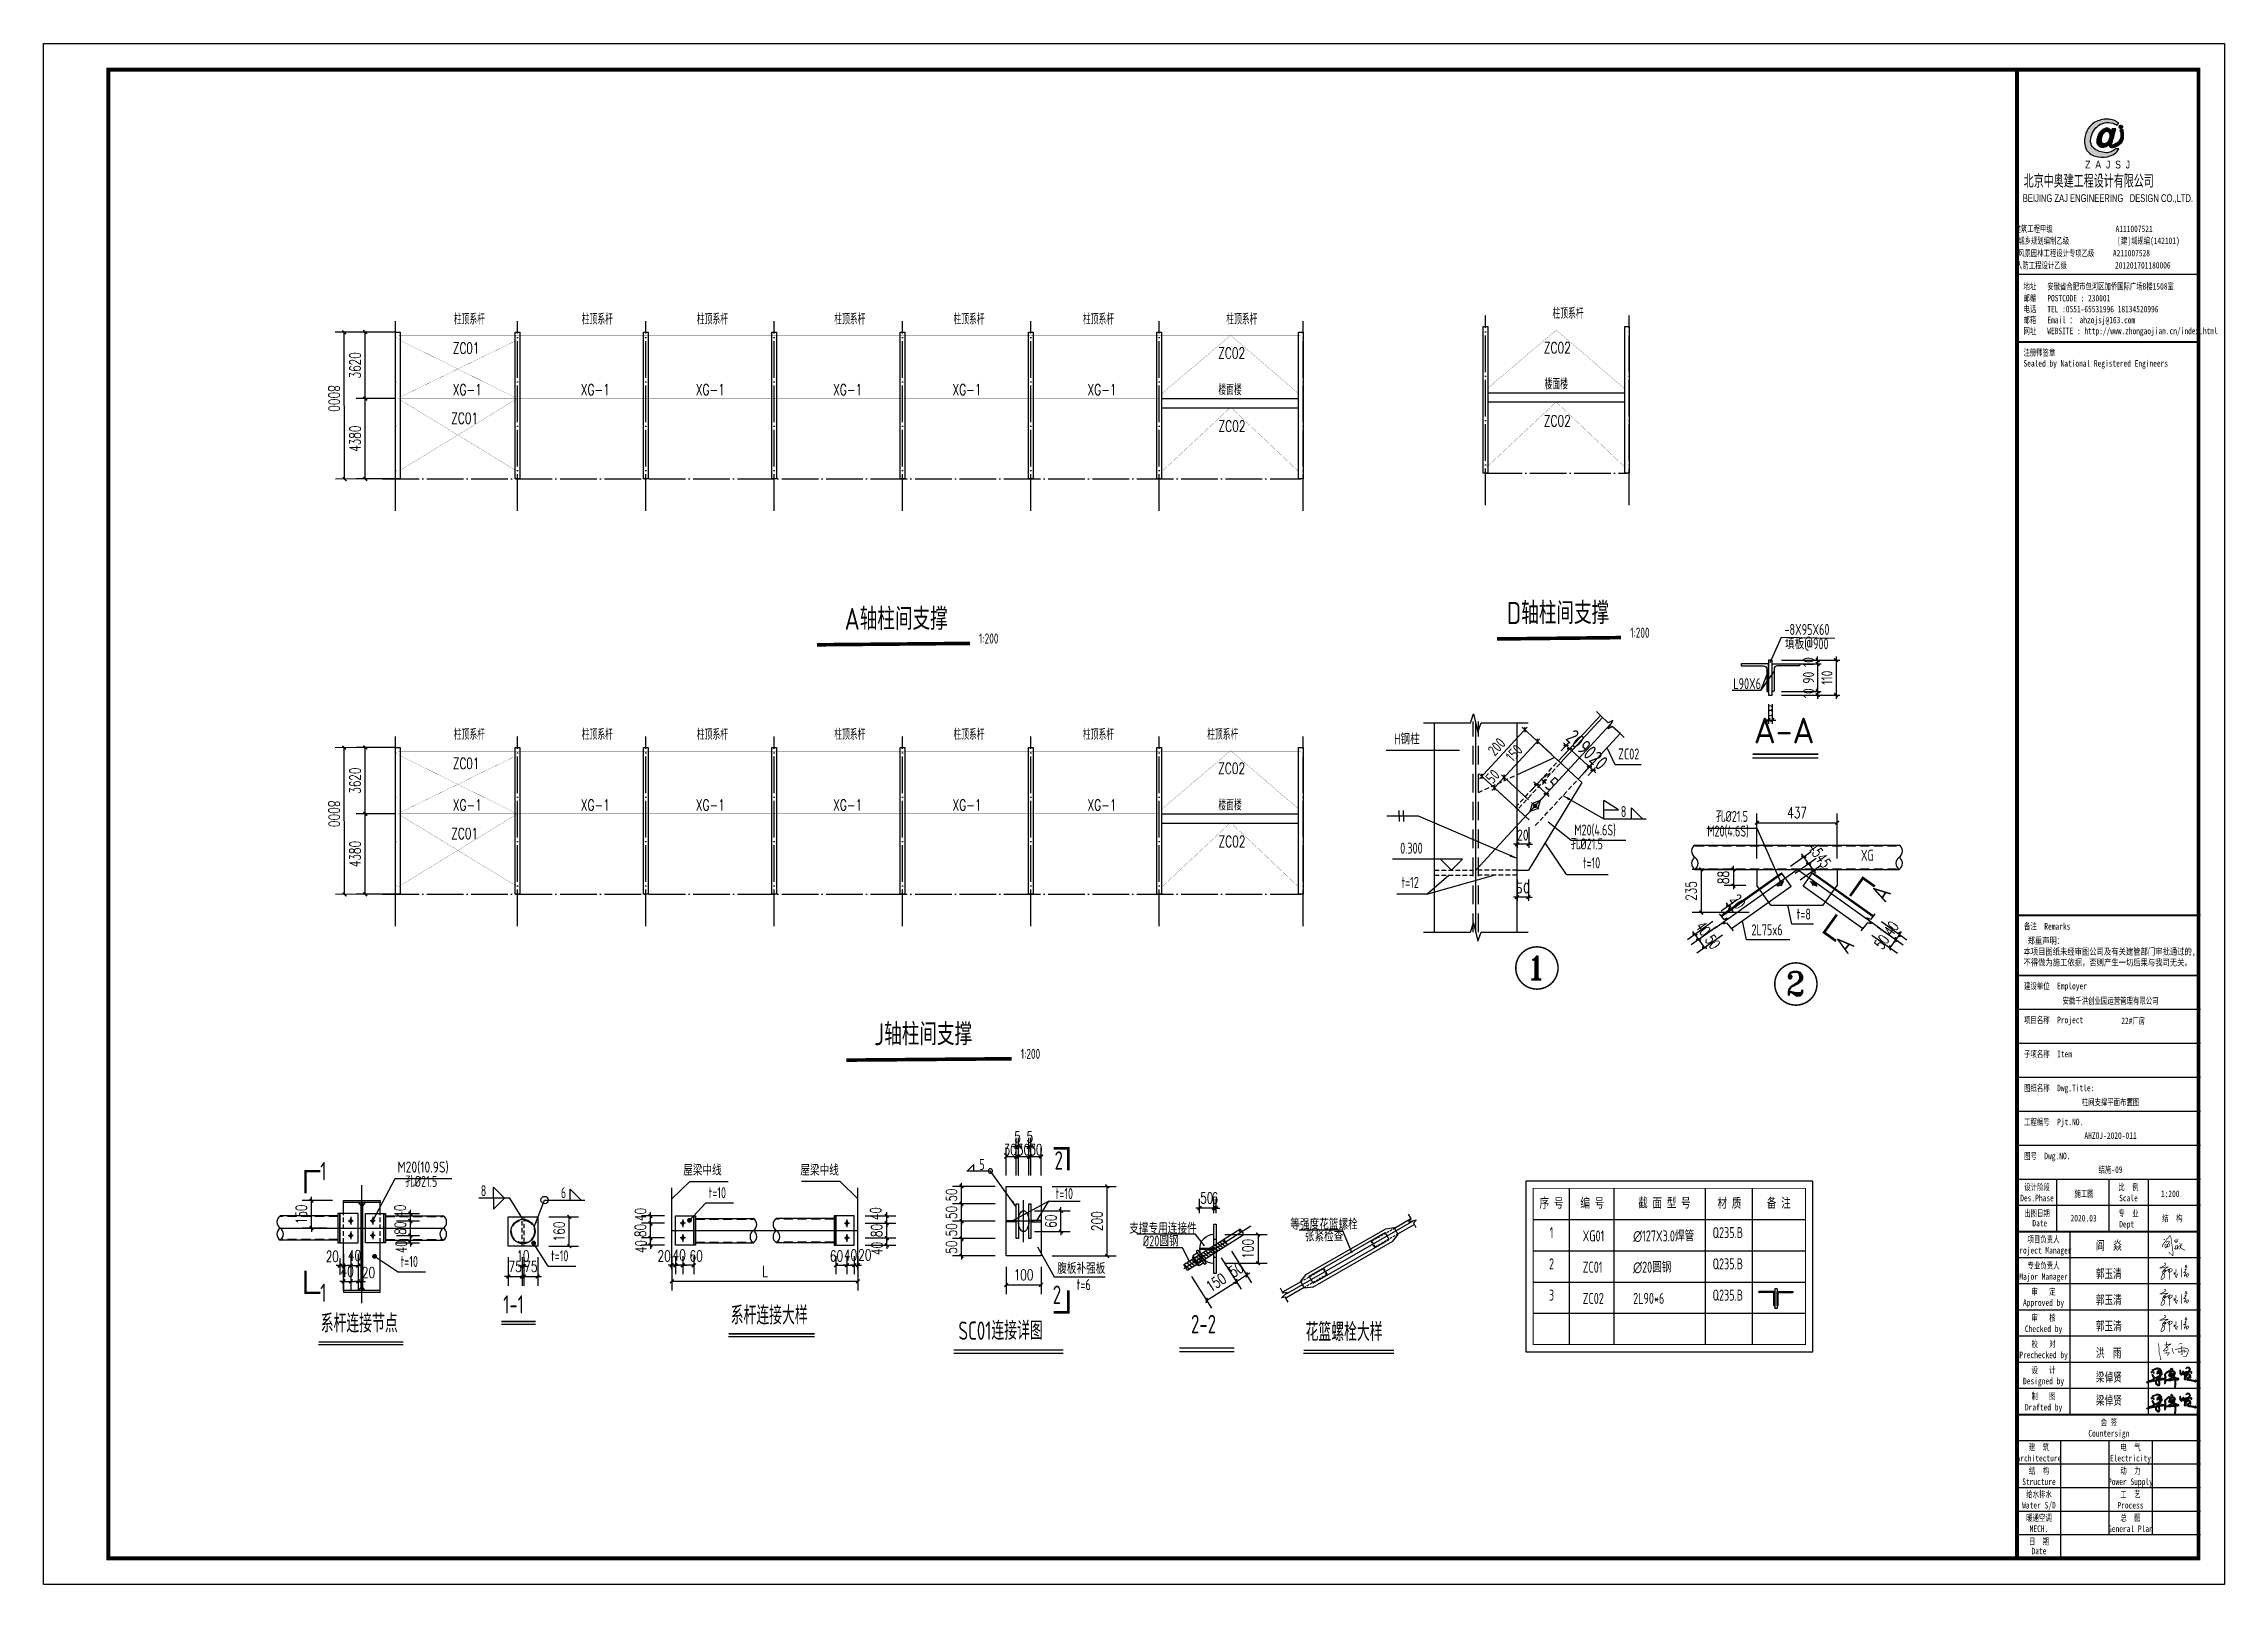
# Model space of a CAD drawing. Extents: x 180850 to 1399066, y 48356 to 327880.
# Drawn here: x 797005 to 915935, y 136382 to 220382 of the extents above; entities that cross this region are included whole.
import ezdxf
from ezdxf.enums import TextEntityAlignment as Align

# ---------------------------------------------------------------- set-up
doc = ezdxf.new("R2010")
doc.units = 0
doc.header["$LTSCALE"] = 1000
for name, pattern in [('DASH', [0.35, 0.25, -0.1]), ('DASHED', [0.75, 0.5, -0.25]), ('DASHEDX2', [38.1, 25.4, -12.7]), ('DOTE', [2.42, 2, -0.2, 0.02, -0.2]), ('HIDDEN2', [0.1875, 0.125, -0.0625])]:
    doc.linetypes.add(name, pattern=pattern)
for name, color, linetype in [('AXIS', 3, 'Continuous'), ('B 板', 11, 'Continuous'), ('BOLT', 251, 'Continuous'), ('Boltx', 252, 'DASHED'), ('DIM', 146, 'Continuous'), ('DIM_SYMB', 3, 'Continuous'), ('DOTE', 1, 'Continuous'), ('GL', 150, 'Continuous'), ('GZ', 50, 'Continuous'), ('NUM', 7, 'Continuous'), ('Prof', 2, 'Continuous'), ('PUB_DIM', 3, 'Continuous'), ('PUB_TEXT', 7, 'Continuous'), ('PUB_TITLE', 4, 'Continuous'), ('PZ', 202, 'Continuous'), ('QXX', 4, 'DASHEDX2'), ('S', 2, 'Continuous'), ('SC', 3, 'Continuous'), ('TEXT', 7, 'Continuous'), ('THICK', 6, 'Continuous'), ('THIN', 7, 'Continuous'), ('WELD', 7, 'Continuous'), ('XG', 6, 'Continuous'), ('图签', 3, 'Continuous'), ('型钢', 6, 'Continuous'), ('填充', 251, 'Continuous'), ('引出线', 3, 'Continuous'), ('粗线', 5, 'Continuous')]:
    doc.layers.add(name, color=color, linetype=linetype)
doc.styles.add('_gyy_title_Arial', font='arial.ttf', dxfattribs={"width": 0.7})
doc.styles.add('_gyy_title_ST', font='', dxfattribs={"width": 0.8})
doc.styles.add('_TCH_DIM', font='SIMPLEX', dxfattribs={"bigfont": 'GBCBIG'})
doc.styles.add('_TCH_DIM_T3', font='SIMPLEX', dxfattribs={"width": 0.705882, "bigfont": 'GBCBIG'})
doc.styles.add('HZ', font='txt.shx', dxfattribs={"width": 0.8, "bigfont": '000hztxt.shx'})
doc.styles.add('ROMANC', font='romant.shx', dxfattribs={"width": 0.8, "bigfont": '@1hztxt.shx'})
doc.styles.get("Standard").update_dxf_attribs({"font": 'gbenor.shx', "bigfont": 'gbcbig.shx'})
doc.styles.add('TSS-CTXT', font='tssdeng.shx', dxfattribs={"width": 0.8, "bigfont": 'gbcbig.shx'})
doc.styles.add('TSSD_Dimension', font='Tssdeng.shx', dxfattribs={"width": 0.8, "bigfont": 'hztxt.shx'})
doc.styles.add('TSSD_Label', font='tssdeng.shx', dxfattribs={"width": 0.7, "bigfont": 'hztxt.shx'})
doc.styles.add('TSSD_Norm', font='tssdeng.shx', dxfattribs={"bigfont": 'hztxt.shx'})
doc.styles.get('_gyy_title_ST').set_extended_font_data('SimSun')
doc.dimstyles.new('_TCH_ARCH&&200', dxfattribs={"dimtxt": 595, "dimasz": 200, "dimexe": 500, "dimexo": 600, "dimgap": 252.5, "dimtad": 1, "dimdec": 0, "dimzin": 0, "dimdsep": 46, "dimtxsty": '_TCH_DIM_T3', "dimblk": 'ARCHTICK', "dimcen": 0.09, "dimclrt": 7, "dimazin": 2, "dimtfac": 1, "dimtdec": 0, "dimtix": 1, "dimtmove": 2, "dimatfit": 3, "dimfxl": 1, "dimtolj": 1, "dimtzin": 0, "dimarcsym": 0})
doc.dimstyles.new('TCH-200-1', dxfattribs={"dimtxt": 595, "dimasz": 200, "dimexe": 500, "dimexo": 600, "dimgap": 252.5, "dimtad": 1, "dimdec": 0, "dimzin": 0, "dimdsep": 46, "dimtxsty": '_TCH_DIM_T3', "dimblk": 'ARCHTICK', "dimcen": 0.09, "dimclrd": 3, "dimclre": 3, "dimclrt": 7, "dimazin": 2, "dimtfac": 1, "dimtdec": 0, "dimtix": 1, "dimtmove": 2, "dimatfit": 3, "dimfxl": 1, "dimtolj": 1, "dimtzin": 0, "dimarcsym": 0})
doc.dimstyles.new('TCH-200-10', dxfattribs={"dimtxt": 595, "dimasz": 200, "dimexe": 500, "dimexo": 600, "dimgap": 252.5, "dimtad": 1, "dimdec": 0, "dimlfac": 0.1, "dimzin": 0, "dimdsep": 46, "dimtxsty": '_TCH_DIM_T3', "dimblk": 'ARCHTICK', "dimcen": 0.09, "dimclrd": 124, "dimclre": 124, "dimclrt": 7, "dimazin": 2, "dimtfac": 1, "dimtdec": 0, "dimtix": 1, "dimtmove": 2, "dimatfit": 3, "dimfxl": 1, "dimtolj": 1, "dimtzin": 0, "dimarcsym": 0})
doc.dimstyles.new('TSSD_150_200', dxfattribs={"dimtxt": 600, "dimasz": 200, "dimexe": 200, "dimexo": 500, "dimgap": 200, "dimtad": 1, "dimdec": 0, "dimlfac": 0.75, "dimzin": 0, "dimdsep": 46, "dimtxsty": 'TSSD_Dimension', "dimblk": 'ARCHTICK', "dimcen": 0, "dimdle": 200, "dimclrt": 7, "dimadec": 0, "dimazin": 0, "dimtfac": 1, "dimtdec": 0, "dimtix": 1, "dimtmove": 2, "dimatfit": 3, "dimldrblk": 'ARCHTICK', "dimfxl": 1, "dimtolj": 1, "dimtzin": 0, "dimarcsym": 0})
doc.dimstyles.new('TSSD_15_200', dxfattribs={"dimtxt": 600, "dimasz": 200, "dimexe": 200, "dimexo": 500, "dimgap": 200, "dimtad": 1, "dimdec": 0, "dimlfac": 0.075, "dimzin": 0, "dimdsep": 46, "dimtxsty": 'TSSD_Dimension', "dimblk": 'ARCHTICK', "dimcen": 0, "dimdle": 200, "dimclrt": 7, "dimadec": 0, "dimazin": 0, "dimtfac": 1, "dimtdec": 0, "dimtix": 1, "dimtmove": 2, "dimatfit": 3, "dimldrblk": 'ARCHTICK', "dimfxl": 1, "dimtolj": 1, "dimtzin": 0, "dimarcsym": 0})
doc.dimstyles.new('TSSD_200_200', dxfattribs={"dimscale": 1.333333, "dimtxt": 450, "dimasz": 150, "dimexe": 150, "dimexo": 375, "dimgap": 150, "dimtad": 1, "dimdec": 0, "dimzin": 0, "dimdsep": 46, "dimtxsty": 'TSSD_Dimension', "dimblk": 'ARCHTICK', "dimcen": 0, "dimdle": 150, "dimclrd": 3, "dimclre": 3, "dimclrt": 7, "dimadec": 0, "dimazin": 0, "dimtfac": 1, "dimtdec": 0, "dimtix": 1, "dimtmove": 2, "dimatfit": 3, "dimfxl": 1, "dimtolj": 1, "dimtzin": 0, "dimarcsym": 0})
doc.dimstyles.new('TSSD_20_200', dxfattribs={"dimtxt": 600, "dimasz": 200, "dimexe": 200, "dimexo": 500, "dimgap": 200, "dimtad": 1, "dimdec": 0, "dimlfac": 0.05, "dimzin": 0, "dimdsep": 46, "dimtxsty": 'TSSD_Dimension', "dimblk": 'ARCHTICK', "dimblk1": 'ARCHTICK', "dimblk2": 'ARCHTICK', "dimcen": 0, "dimdle": 200, "dimclrt": 7, "dimadec": 0, "dimazin": 0, "dimtfac": 1, "dimtdec": 0, "dimtix": 1, "dimtmove": 2, "dimatfit": 3, "dimfxl": 1, "dimtolj": 1, "dimtzin": 0, "dimarcsym": 0})
doc.dimstyles.new('TSSD_LEADER_STYLE_300.0', dxfattribs={"dimtxt": 0.18, "dimasz": 300, "dimexe": 0.18, "dimexo": 0.0625, "dimgap": 0.09, "dimtad": 0, "dimtih": 1, "dimtoh": 1, "dimdec": 4, "dimzin": 0, "dimdsep": 46, "dimtxsty": 'Standard', "dimcen": 0.09, "dimadec": 0, "dimazin": 0, "dimtfac": 1, "dimtdec": 4, "dimtofl": 0, "dimtmove": 0, "dimatfit": 3, "dimfxl": 1, "dimtolj": 1, "dimtzin": 0, "dimarcsym": 0})
doc.dimstyles.new('TSSD_LEADER_STYLE_400.0', dxfattribs={"dimtxt": 1200, "dimasz": 400, "dimexe": 400, "dimexo": 1000, "dimgap": 0.09, "dimtad": 0, "dimtih": 1, "dimtoh": 1, "dimdec": 4, "dimzin": 0, "dimdsep": 46, "dimtxsty": 'Standard', "dimcen": 0.09, "dimdle": 400, "dimclrt": 7, "dimadec": 0, "dimazin": 0, "dimtfac": 1, "dimtdec": 4, "dimtofl": 0, "dimtmove": 0, "dimatfit": 3, "dimfxl": 1, "dimtolj": 1, "dimtzin": 0, "dimarcsym": 0})

msp = doc.modelspace()

# ---------------------------------------------------------------- texts
at = {"color": 1, "insert": (904989.71, 213244.05), "char_height": 718.1993, "width": 9393.6358, "attachment_point": 1, "style": 'HZ'}
msp.add_mtext('北京中奥建工程设计有限公司', dxfattribs=at)
at = {"layer": 'NUM', "linetype": 'ByBlock', "style": 'TSSD_Norm', "width": 0.8}
for s, p in [('A轴柱间支撑', (840689.44, 188420.5)), ('D轴柱间支撑', (876797.42, 188737.53)), ('J轴柱间支撑', (842289.44, 165776.34))]:
    msp.add_text(s, height=1200, dxfattribs=at).set_placement(p)
at = {"layer": 'NUM', "style": 'TSSD_Norm', "width": 0.7}
for p in [(848021.7, 187675.18), (883529.55, 187992.21), (850296, 165031.02)]:
    msp.add_text('1:200', height=550, dxfattribs=at).set_placement(p)
at = {"layer": 'PUB_TEXT', "style": '_TCH_DIM', "width": 0.705882}
for s, p in [('柱顶系杆', (879296.14, 205379.05)), ('柱顶系杆', (819380.03, 205067.17)), ('柱顶系杆', (826357.39, 205067.17)), ('柱顶系杆', (832634.62, 205067.17)), ('柱顶系杆', (840126.68, 205067.17)), ('柱顶系杆', (846626.68, 205067.17)), ('柱顶系杆', (853689.58, 205067.17)), ('柱顶系杆', (861505.9, 205067.17)), ('ZC01', (819314.44, 203481.57)), ('ZC02', (861060.77, 203213.63)), ('ZC02', (878816.6, 203500.16)), ('楼面楼', (878864.51, 201529.23)), ('XG-1', (819328.74, 201217.36)), ('XG-1', (826297.79, 201217.36)), ('XG-1', (832575.02, 201217.36)), ('XG-1', (840067.09, 201217.36)), ('XG-1', (846567.09, 201217.36)), ('XG-1', (853928.71, 201217.36)), ('楼面楼', (861074.27, 201217.36)), ('ZC01', (819231.68, 199659.71)), ('ZC02', (861071.98, 199226.78)), ('ZC02', (878827.81, 199513.3)), ('柱顶系杆', (819380.03, 182423.01)), ('柱顶系杆', (826357.39, 182423.01)), ('柱顶系杆', (832634.62, 182423.01)), ('柱顶系杆', (840126.68, 182423.01)), ('柱顶系杆', (846626.68, 182423.01)), ('柱顶系杆', (853689.58, 182423.01)), ('柱顶系杆', (860463.03, 182425.3)), ('ZC01', (819314.44, 180837.41)), ('ZC02', (861060.77, 180569.47)), ('XG-1', (819328.74, 178573.2)), ('XG-1', (826297.79, 178573.2)), ('XG-1', (832575.02, 178573.2)), ('XG-1', (840067.09, 178573.2)), ('XG-1', (846567.09, 178573.2)), ('XG-1', (853928.71, 178573.2)), ('楼面楼', (861074.27, 178573.2)), ('ZC01', (819231.68, 177015.55)), ('ZC02', (861071.98, 176582.62))]:
    msp.add_text(s, height=600, dxfattribs=at).set_placement(p)
at = {"layer": 'PUB_TEXT', "linetype": 'ByBlock', "style": 'TSS-CTXT', "width": 0.8}
for rotation, p in [(57.529437, (897199.41, 174067.31, -110431.7)), (51.4886795, (895202.27, 171267.37, -110431.7))]:
    msp.add_text('A', height=1000, rotation=rotation, dxfattribs=at).set_placement(p, align=Align.MIDDLE_CENTER)
at = {"layer": 'PUB_TEXT', "color": 3, "style": '_gyy_title_ST', "width": 0.7}
for s, p in [('阎  焱', (908937.26, 154620.05)), ('郭玉清', (908924.37, 153080.43)), ('郭玉清', (908924.37, 151655.07)), ('郭玉清', (908924.37, 150229.72)), ('洪  雨', (908927.57, 148757.56)), ('梁倬贤', (908927.57, 147435.86)), ('梁倬贤', (908927.57, 146174.46))]:
    msp.add_text(s, height=481.259, dxfattribs=at).set_placement(p)
at = {"layer": 'PUB_TITLE', "width": 0.7}
for s, height, style, p in [('BEIJING ZAJ ENGINEERING   DESIGN CO.,LTD.', 424.2416, '_gyy_title_Arial', (909582.59, 211746.83)), ('建筑工程甲级                 A111007521             ', 353.5346, '_gyy_title_ST', (909568.38, 210108.51)), ('城乡规划编制乙级             [建]城规编(142101)', 353.5346, '_gyy_title_ST', (909096.29, 209459.89)), ('人防工程设计乙级             201201701180006', 353.5346, '_gyy_title_ST', (908789.51, 208120.07)), ('风景园林工程设计专项乙级     A211007528           ', 353.5346, '_gyy_title_ST', (909392.4, 208781.7)), ('设计阶段', 356.338, '_gyy_title_ST', (905716.64, 157865.1)), ('比  例', 356.338, '_gyy_title_ST', (910705.38, 157865.1)), ('Des.Phase', 356.338, '_gyy_title_ST', (905716.64, 157266.47)), ('Scale', 356.338, '_gyy_title_ST', (910705.38, 157266.47)), ('出图日期', 356.338, '_gyy_title_ST', (905716.64, 156439.75)), ('Date', 356.338, '_gyy_title_ST', (905869.95, 155899.51)), ('专  业', 356.338, '_gyy_title_ST', (910705.38, 156439.75)), ('Dept ', 356.338, '_gyy_title_ST', (910705.38, 155841.1)), ('Project Manager', 356.3382, '_gyy_title_ST', (906072.98, 154415.75)), ('项目负责人', 356.338, '_gyy_title_ST', (906072.98, 155014.39)), ('专业负责人', 356.338, '_gyy_title_ST', (906072.98, 153589.04)), ('Major Manager', 356.3382, '_gyy_title_ST', (906072.98, 152990.39)), ('审   定', 356.338, '_gyy_title_ST', (906073, 152163.68)), ('Approved by', 356.3382, '_gyy_title_ST', (906072.98, 151565.04)), ('审   核', 356.338, '_gyy_title_ST', (906073, 150738.33)), ('Checked by', 356.338, '_gyy_title_ST', (906072.98, 150139.68)), ('Prechecked by', 356.3382, '_gyy_title_ST', (906072.98, 148714.33)), ('校   对', 356.338, '_gyy_title_ST', (906073, 149312.98)), ('Designed by', 356.3382, '_gyy_title_ST', (906072.98, 147288.97)), ('设   计', 356.338, '_gyy_title_ST', (906073, 147887.62)), ('制   图', 356.338, '_gyy_title_ST', (906073, 146462.27)), ('Drafted by', 356.338, '_gyy_title_ST', (906072.98, 145863.62)), ('会 签', 356.338, '_gyy_title_ST', (909636.36, 145036.91)), ('建  筑', 356.338, '_gyy_title_ST', (905823.54, 143682.83)), ('Countersign', 356.3382, '_gyy_title_ST', (909636.36, 144438.27)), ('电  气', 356.338, '_gyy_title_ST', (910812.28, 143682.83)), ('Architecture', 356.3382, '_gyy_title_ST', (905823.54, 143084.18)), ('结  构', 356.338, '_gyy_title_ST', (905823.54, 142400.01)), ('Electricity', 356.3382, '_gyy_title_ST', (910812.28, 143084.18)), ('动  力', 356.338, '_gyy_title_ST', (910812.28, 142400.01)), ('Structure', 356.338, '_gyy_title_ST', (905823.54, 141801.37)), ('Power Supply', 356.3382, '_gyy_title_ST', (910812.28, 141801.37)), ('Water S/D', 356.338, '_gyy_title_ST', (905823.54, 140518.54)), ('给水排水', 356.338, '_gyy_title_ST', (905823.54, 141117.19)), ('Process', 356.338, '_gyy_title_ST', (910812.28, 140518.54)), ('工  艺', 356.338, '_gyy_title_ST', (910812.28, 141117.19)), ('暖通空调', 356.338, '_gyy_title_ST', (905823.54, 139834.37)), ('MECH.', 356.338, '_gyy_title_ST', (905823.54, 139235.73)), ('General Plan', 356.3382, '_gyy_title_ST', (910812.28, 139235.73)), ('总  图', 356.338, '_gyy_title_ST', (910812.28, 139834.37)), ('日  期', 356.338, '_gyy_title_ST', (905823.54, 138551.55)), ('Date', 356.338, '_gyy_title_ST', (905823.54, 138024.17))]:
    msp.add_text(s, height=height, dxfattribs=dict(at, style=style)).set_placement(p, align=Align.CENTER)
at = {"layer": 'PUB_TITLE', "style": '_gyy_title_ST', "width": 0.7}
for s, height, p in [('地址   安徽省合肥市包河区加侨国际广场B楼1508室', 353.5346, (904979.34, 206971.5)), ('邮编   POSTCODE : 230001', 353.5346, (904979.34, 206325.74)), ('电话   TEL :0551-65531996 18134520996', 353.5346, (904979.34, 205731.8)), ('邮箱   Email ： ahzojsj@163.com', 353.5346, (904979.34, 205137.86)), ('网址   WEBSITE : http://www.zhongaojian.cn/index.html', 353.5346, (904979.34, 204540.43)), ('注册师签章', 353.535, (904979.34, 203366.69)), ('Sealed by National Registered Engineers', 353.5346, (904981.26, 202772.76)), ('备注  Remarks', 356.3382, (905008.3, 172078.36)), ('建设单位  Employer', 356.3382, (905008.3, 168826.07)), ('项目名称  Project', 356.3382, (905008.3, 166973.11)), ('子项名称  Item', 356.338, (905008.3, 165120.15)), ('图纸名称  Dwg.Title:', 356.3382, (905008.3, 163267.19)), ('工程编号  Pjt.NO.', 356.3382, (905008.3, 161414.23)), ('图号  Dwg.NO.', 356.3382, (905008.3, 159561.27))]:
    msp.add_text(s, height=height, dxfattribs=at).set_placement(p)
at = {"layer": 'PUB_TITLE', "color": 2, "style": '_gyy_title_ST', "width": 0.7}
msp.add_text('安徽千洪创业园运营管理有限公司', height=356.3382, dxfattribs=at).set_placement((909726.1, 168021.53), align=Align.CENTER)
msp.add_text('22#厂房', height=349.176, dxfattribs=at).set_placement((910961.05, 167121.81), align=Align.MIDDLE)
at = {"layer": 'PUB_TITLE', "color": 6, "style": '_gyy_title_ST', "width": 0.7}
for s, height, p in [('柱间支撑平面布置图', 356.338, (909726.1, 162495.55)), ('AHZOJ-2020-011', 356.3382, (909726.1, 160671.89))]:
    msp.add_text(s, height=height, dxfattribs=at).set_placement(p, align=Align.CENTER)
at = {"layer": 'PUB_TITLE', "color": 7, "style": '_gyy_title_ST', "width": 0.7}
for s, height, p in [('结施-09', 356.339, (909726.1, 158818.93)), ('施工图', 356.338, (908282.77, 157508.11)), ('1:200', 356.338, (912979.37, 157496.83)), ('2020.03', 356.338, (908256.4, 156166.59)), ('结  构', 356.338, (913095.92, 156166.59))]:
    msp.add_text(s, height=height, dxfattribs=at).set_placement(p, align=Align.CENTER)
at = {"layer": 'PUB_TITLE', "insert": (904978.51, 171654.81), "char_height": 356.3382, "width": 11402.833, "attachment_point": 1, "style": '_gyy_title_ST'}
msp.add_mtext(' 郑重声明：\\P本项目图纸未经审图公司及有关建管部门审批通过的,\\P不得做为施工依据，否则产生一切后果与我司无关。', dxfattribs=at)
at = {"layer": 'TEXT', "linetype": 'ByBlock', "style": 'TSSD_Norm'}
msp.add_text('A-A', height=1400, dxfattribs=at).set_placement((890270, 181812.76), align=Align.BOTTOM_LEFT)
at = {"layer": 'TEXT', "style": 'TSSD_Label', "width": 0.7}
for s, p in [('8', (883019.8, 178216.84)), ('XG', (896112.15, 175829.23, -34917.14)), ('5', (848034.02, 158978.39, 456.03)), ('8', (820846.58, 157544.53)), ('6', (825212.18, 157437.26)), ('XG01', (880939.24, 155078.62)), ('∅127X3.0焊管', (883691.98, 155078.62)), ('ZC01', (880939.24, 153375.8)), ('∅20圆钢', (883691.98, 153375.8)), ('ZC02', (880939.24, 151672.97)), ('2L90*6', (883691.98, 151672.97))]:
    msp.add_text(s, height=600, dxfattribs=at).set_placement(p)
for s, height, p in [('孔%%c21.5', 600, (888200.15, 177773.73, -1266.06)), ('M20(4.6S)', 600, (887737.24, 176970.23, -1266.06)), ('t=8', 600, (892607.82, 172443.93, -100970.55)), ('2L75x6', 600, (890143.95, 171587.98, -103043.88)), ('t=10', 600, (833269.53, 157255.51)), ('t=10', 600, (816469.44, 153505.8)), ('t=10', 600, (824675.02, 153815.29)), ('系杆连接节点', 1000, (812115.63, 149813.35)), ('1-1', 1000, (822072.1, 150843.33)), ('系杆连接大样', 1000, (834474.48, 150251.24)), ('2-2', 1000, (859577.23, 149772.98, 121.29)), ('SC01连接详图', 1000, (846893.76, 149414.5, 181.93)), ('花篮螺栓大样', 1000, (865827.19, 149344.14))]:
    msp.add_text(s, height=height, dxfattribs=at).set_placement(p, align=Align.BOTTOM_LEFT)
for s, height, p in [('1', 1000, (812261.28, 158906.99)), ('2', 1000, (852365.53, 159495.8, 181.93)), ('等强度花篮螺栓', 600, (866834.83, 156020.83)), ('张紧检查', 600, (866834.83, 155373.35)), ('1', 1000, (812261.28, 152277.14)), ('2', 1000, (852267.9, 152172.05, 181.93))]:
    msp.add_text(s, height=height, dxfattribs=at).set_placement(p, align=Align.MIDDLE_CENTER)
for s, p in [('孔%%c21.5', (818471.86, 157873.49)), ('屋梁中线', (833986.31, 158486.67)), ('屋梁中线', (840374.1, 158486.67))]:
    msp.add_text(s, height=600, dxfattribs=at).set_placement(p, align=Align.BOTTOM_RIGHT)
for s, p in [('t=10', (852671.27, 157686.01, 181.93)), ('支撑专用连接件', (858049.43, 155830.21)), ('腹板补强板', (853594.69, 153640.55, 181.93)), ('t=6', (853727.17, 152727.6, 181.93))]:
    msp.add_text(s, height=600, dxfattribs=at).set_placement(p, align=Align.MIDDLE)
for s, p in [('序 号', (879239.37, 156678.95)), ('编 号', (881463.55, 156678.95)), ('截 面 型 号', (885395.3, 156691.47)), ('材 质', (888942.31, 156678.95)), ('备 注', (891634, 156678.95)), ('1', (879239.37, 155078.62)), ('Q235.B', (888853.07, 155078.62)), ('2', (879239.37, 153375.8)), ('Q235.B', (888853.07, 153375.8)), ('3', (879239.37, 151672.97)), ('Q235.B', (888853.07, 151672.97))]:
    msp.add_text(s, height=600, dxfattribs=at).set_placement(p, align=Align.BOTTOM_CENTER)
msp.add_text('%%C20圆钢', height=600, dxfattribs=at).set_placement((858901.01, 154803.87), align=Align.RIGHT)
at = {"layer": 'THIN', "style": 'TSSD_Dimension', "width": 0.7}
for s, p in [('-8X95X60', (891945.86, 188143.87)), ('填板@900', (891976.27, 187364.04)), ('L90X6', (889154.39, 185189.51))]:
    msp.add_text(s, height=600, dxfattribs=at).set_placement(p)
for s, p in [('H钢柱', (870656.97, 181993.15)), ('ZC02', (882873.63, 181174.39)), ('M20(4.6S)', (880485.35, 177029.89)), ('孔%%c21.5', (880285.94, 176269.2)), ('t=10', (880944.07, 175239.96)), ('t=12', (871055.65, 174172.21))]:
    msp.add_text(s, height=600, dxfattribs=at).set_placement(p, align=Align.BOTTOM_LEFT)
at = {"layer": 'THIN'}
for s, style, width, p in [('0.300', 'TSSD_Dimension', 0.7, (872209.63, 176039.43)), ('M20(10.9S)', 'TSSD_Norm', 0.8, (819095.47, 158652.19))]:
    msp.add_text(s, height=600, dxfattribs=dict(at, style=style, width=width)).set_placement(p, align=Align.BOTTOM_RIGHT)

# ---------------------------------------------------------------- blocks, each defined once
blk = doc.blocks.new('dd')
at = {"layer": '图签'}
h = blk.add_hatch(color=5, dxfattribs=at)
h.set_gradient(color1=(0, 0, 255), color2=(36, 36, 255), one_color=1, tint=0.57)
h.paths.add_polyline_path([(452, 1270, -0.093206), (531, 1562, -0.136321), (716, 1807, -0.161039), (988, 1948, -0.108591), (1307, 1935, -0.049497), (1479, 1861, 0.062627), (1539, 1932, 0.094388), (1351, 2056, 0.136326), (854, 2062, 0.161722), (430, 1810, 0.133661), (243, 1435, 0.158414), (286, 937, 0.22517), (632, 669, 0.138663), (1107, 646, 0.074676), (1375, 753, 0.125344), (1543, 944, 0.006312), (1413, 948, -0.090385), (1244, 833, -0.096745), (1053, 797, -0.073845), (803, 850, -0.140868), (530, 1020, -0.160753)])
h = blk.add_hatch(color=5, dxfattribs=at)
h.set_gradient(color1=(0, 0, 255), color2=(36, 36, 255), one_color=1, tint=0.57)
h.paths.add_polyline_path([(1306, 1289, 0.011169), (1334, 1370, 0.005807), (1431, 1724, 0.01105), (1292, 1724, 0.016796), (1267, 1634, 0.125943), (1203, 1704, 0.083806), (1120, 1739, 0.082879), (1047, 1739, -0.008503), (952, 1710, 0.060057), (844, 1628, 0.086078), (774, 1532, 0.099424), (705, 1347, 0.12153), (690, 1225, 0.102644), (719, 1122, 0.056648), (797, 1042, 0.092914), (913, 1013, 0.194578), (1098, 1064, -0.002562), (1175, 1122, 0.064354), (1167, 1068, 0.172385), (1207, 1017, 0.105458), (1300, 1002, 0.086567), (1454, 1046, 0.047674), (1592, 1136, 0.166359), (1692, 1274, 0.096748), (1728, 1431, 0.03151), (1728, 1548, 0.041815), (1700, 1691, 0.007654), (1588, 1673, -0.009919), (1610, 1585, -0.068269), (1624, 1482, -0.105336), (1605, 1352, -0.14652), (1528, 1223, -0.070486), (1434, 1151, -0.077937), (1341, 1103, -0.127098), (1272, 1084, -0.114215), (1267, 1129, -0.007609)])
h.paths.add_polyline_path([(865, 1245, -0.099994), (863, 1328, -0.050974), (888, 1427, -0.120527), (938, 1529, -0.043888), (1002, 1595, -0.08446), (1063, 1619, -0.147309), (1127, 1607, -0.037474), (1177, 1572, -0.06931), (1209, 1507, -0.067662), (1213, 1431, -0.02676), (1211, 1413, 0.017209), (1183, 1329, -0.048815), (1120, 1223, -0.139096), (1046, 1163, -0.097991), (944, 1153, -0.085394), (909, 1169, -0.149141)], flags=16)
h = blk.add_hatch(color=1, dxfattribs=at)
h.set_gradient(color1=(255, 0, 0), color2=(255, 0, 0), tint=0.57)
h.paths.add_polyline_path([(1557, 1818, 0.386553), (1564, 1757, 0.170676), (1604, 1736, 0.082224), (1657, 1743, 0.087509), (1686, 1766, 0.264235), (1694, 1804, 0.244333), (1636, 1850, 0.30271)])
blk.add_lwpolyline([(1539, 1932, 0.094388), (1351, 2056, 0.136326), (854, 2062, 0.161722), (430, 1810, 0.133661), (243, 1435, 0.158414), (286, 937, 0.22517), (632, 669, 0.138663), (1107, 646, 0.074676), (1375, 753, 0.125344), (1543, 944, 0.006312), (1413, 948, -0.090385), (1244, 833, -0.096745), (1053, 797, -0.073845), (803, 850, -0.140868), (530, 1020, -0.160753), (452, 1270, -0.093206), (531, 1562, -0.136321), (716, 1807, -0.161039), (988, 1948, -0.108591), (1307, 1935, -0.049497), (1479, 1861, 0.062627)], format="xyb", close=True, dxfattribs=at)
for points in [[(1431, 1724, 0.011041), (1292, 1724, 0.016796), (1267, 1634, 0.125943), (1203, 1704, 0.083806), (1120, 1739, 0.082879), (1047, 1739, -0.008503), (952, 1710, 0.060057), (844, 1628, 0.086078), (774, 1532, 0.099424), (705, 1347, 0.12153), (690, 1225, 0.102644), (719, 1122, 0.056648), (797, 1042, 0.092914), (913, 1013, 0.194578), (1098, 1064, -0.002562), (1175, 1122, 0.064354), (1167, 1068, 0.172385), (1207, 1017, 0.105458), (1300, 1002, 0.086567), (1454, 1046, 0.047674), (1592, 1136, 0.166359), (1692, 1274, 0.096748), (1728, 1431, 0.03151), (1728, 1548, 0.041815), (1700, 1691, 0.007654), (1588, 1673, -0.009919), (1610, 1585, -0.068269), (1624, 1482, -0.105336), (1605, 1352, -0.14652), (1528, 1223, -0.070486), (1434, 1151, -0.077937), (1341, 1103, -0.127098), (1272, 1084, -0.114215), (1267, 1129, -0.007609), (1306, 1289, 0.011169), (1334, 1370, 0.005782), (1430, 1722, 0.069025)], [(1694, 1804, 0.243958), (1636, 1850, 0.303117), (1557, 1818, 0.386553), (1564, 1757, 0.170676), (1604, 1736, 0.082224), (1657, 1743, 0.087509), (1686, 1766, 0.264235), (1694, 1804, -7.823139)], [(1213, 1431, 0.067662), (1209, 1507, 0.06931), (1177, 1572, 0.037474), (1127, 1607, 0.147309), (1063, 1619, 0.08446), (1002, 1595, 0.043888), (938, 1529, 0.120527), (888, 1427, 0.050974), (863, 1328, 0.099994), (865, 1245, 0.149141), (909, 1169, 0.085394), (944, 1153, 0.097991), (1046, 1163, 0.139096), (1120, 1223, 0.048815), (1183, 1329, -0.017209), (1211, 1413, 0.02676), (1213, 1431, 0.441273)]]:
    blk.add_lwpolyline(points, format="xyb", dxfattribs=at)
at = {"insert": (246, 492), "char_height": 300, "width": 8000, "attachment_point": 1, "style": 'HZ'}
blk.add_mtext('{\\fArial|b0|i0|c0|p32;Z  A  J  S  J}', dxfattribs=at)
blk = doc.blocks.new('asdf')
at = {"color": 2, "lineweight": 25, "const_width": 25}
for points in [[(2531144, 1894910), (2531152, 1894991)], [(2531152, 1894991), (2531180, 1895021)], [(2531180, 1895021), (2531310, 1895199)], [(2531201, 1895196), (2531253, 1895242)], [(2531288, 1895046), (2531245, 1895006)], [(2531245, 1895006), (2531261, 1894932)], [(2531261, 1894932), (2531271, 1894889)], [(2531271, 1894889), (2531288, 1894893)], [(2531288, 1894893), (2531319, 1894920)], [(2531301, 1895084), (2531314, 1895109)], [(2531310, 1895199), (2531428, 1895348)], [(2531314, 1895109), (2531322, 1895121)], [(2531319, 1894920), (2531321, 1894951)], [(2531321, 1894951), (2531334, 1894984)], [(2531322, 1895121), (2531341, 1895136)], [(2531338, 1894938), (2531326, 1894956)], [(2531334, 1894984), (2531336, 1895022)], [(2531346, 1894925), (2531338, 1894938)], [(2531339, 1894936), (2531360, 1894945)], [(2531341, 1895136), (2531372, 1895148)], [(2531345, 1894996), (2531367, 1895042)], [(2531387, 1894925), (2531346, 1894925)], [(2531360, 1894945), (2531351, 1894996)], [(2531367, 1895042), (2531382, 1895054)], [(2531372, 1895148), (2531403, 1895151)], [(2531382, 1895054), (2531401, 1895042)], [(2531409, 1894940), (2531387, 1894925)], [(2531407, 1895082), (2531389, 1895056)], [(2531401, 1895042), (2531414, 1895027)], [(2531403, 1895151), (2531421, 1895140)], [(2531423, 1895114), (2531407, 1895082)], [(2531421, 1894971), (2531409, 1894940)], [(2531414, 1895027), (2531422, 1895000)], [(2531421, 1895140), (2531423, 1895114)], [(2531422, 1895000), (2531421, 1894971)], [(2531428, 1895348), (2531455, 1895365)], [(2531455, 1895365), (2531480, 1895318)], [(2531480, 1895318), (2531529, 1894945)], [(2531529, 1894945), (2531550, 1894833)], [(2531610, 1894887), (2531611, 1894847)], [(2531612, 1895178), (2531630, 1895135)], [(2531630, 1895135), (2531645, 1895132)], [(2531658, 1894880), (2531641, 1894811)], [(2531645, 1895132), (2531659, 1895133)], [(2531658, 1895106), (2531656, 1895092)], [(2531671, 1895149), (2531658, 1895106)], [(2531664, 1894948), (2531658, 1894880)], [(2531661, 1894978), (2531664, 1894948)], [(2531671, 1895106), (2531703, 1895096)], [(2531681, 1895194), (2531671, 1895149)], [(2531677, 1895238), (2531681, 1895194)], [(2531712, 1895127), (2531687, 1895132)], [(2531690, 1894965), (2531741, 1894991)], [(2531728, 1894906), (2531694, 1894847)], [(2531703, 1895096), (2531716, 1895110)], [(2531734, 1895144), (2531712, 1895127)], [(2531720, 1894839), (2531758, 1894885)], [(2531741, 1894991), (2531728, 1894906)], [(2531744, 1895184), (2531734, 1895144)], [(2531740, 1895244), (2531751, 1895233)], [(2531751, 1895205), (2531744, 1895184)], [(2531751, 1895233), (2531751, 1895205)], [(2531758, 1894919), (2531804, 1894953)], [(2531758, 1894885), (2531758, 1894919)], [(2531804, 1894953), (2531821, 1894982)], [(2531835, 1894880), (2531810, 1894836)], [(2531817, 1895058), (2531855, 1894974)], [(2531845, 1894919), (2531835, 1894880)], [(2531855, 1894974), (2531845, 1894919)], [(2531855, 1894949), (2531853, 1894942)], [(2531853, 1894942), (2531864, 1894888)], [(2531878, 1894974), (2531855, 1894949)], [(2531862, 1894897), (2531907, 1894859)], [(2531912, 1895067), (2531878, 1894974)], [(2531555, 1894585), (2531397, 1894735)], [(2531550, 1894833), (2531558, 1894732)], [(2531558, 1894626), (2531555, 1894585)], [(2531558, 1894732), (2531558, 1894626)], [(2531694, 1894847), (2531720, 1894839)], [(2531907, 1894859), (2531945, 1894828)], [(2531945, 1894828), (2531993, 1894816)], [(2531993, 1894816), (2532034, 1894816)]]:
    blk.add_lwpolyline(points, dxfattribs=at)
blk = doc.blocks.new('wfadf')
at = {"color": 2, "lineweight": 25, "const_width": 25}
for points in [[(2531221, 1893280), (2531268, 1893267), (2531280, 1893258), (2531285, 1893250), (2531289, 1893239), (2531287, 1893226), (2531279, 1893214), (2531266, 1893200), (2531240, 1893184), (2531192, 1893157), (2531155, 1893142), (2531122, 1893123), (2531089, 1893107), (2531063, 1893096), (2531061, 1893091), (2531109, 1893090), (2531136, 1893095), (2531162, 1893099), (2531182, 1893103), (2531204, 1893109), (2531229, 1893116), (2531261, 1893123), (2531306, 1893123), (2531348, 1893125), (2531368, 1893126), (2531354, 1893113), (2531289, 1893081), (2531258, 1893060), (2531236, 1893048), (2531213, 1893026), (2531203, 1893014), (2531197, 1892999), (2531197, 1892980), (2531197, 1892967), (2531201, 1892959), (2531209, 1892956), (2531223, 1892960), (2531255, 1892976), (2531265, 1892983), (2531278, 1892994), (2531283, 1893005), (2531283, 1893010), (2531280, 1893016), (2531268, 1893016), (2531256, 1893014), (2531231, 1892999), (2531206, 1892983), (2531187, 1892967), (2531163, 1892946), (2531155, 1892932), (2531152, 1892912), (2531156, 1892892), (2531169, 1892880), (2531194, 1892873), (2531218, 1892866), (2531239, 1892852), (2531246, 1892838), (2531245, 1892809), (2531246, 1892782), (2531243, 1892758), (2531229, 1892732), (2531210, 1892706), (2531188, 1892686), (2531165, 1892668), (2531149, 1892657), (2531130, 1892654), (2531116, 1892655), (2531107, 1892664), (2531102, 1892674), (2531102, 1892689), (2531104, 1892708), (2531111, 1892733), (2531129, 1892774), (2531149, 1892807), (2531168, 1892837), (2531190, 1892865), (2531212, 1892893), (2531255, 1892938), (2531298, 1892974), (2531333, 1893002), (2531366, 1893021), (2531413, 1893044), (2531436, 1893054), (2531455, 1893058), (2531478, 1893058), (2531506, 1893051), (2531525, 1893038), (2531531, 1893026), (2531534, 1893013), (2531528, 1892997), (2531522, 1892981), (2531502, 1892960), (2531479, 1892944), (2531442, 1892928), (2531413, 1892927), (2531395, 1892933), (2531387, 1892949), (2531386, 1892964), (2531390, 1892977), (2531398, 1892992), (2531412, 1893015), (2531422, 1893021), (2531431, 1893022), (2531425, 1892920), (2531430, 1892817), (2531432, 1892667), (2531432, 1892642)], [(2532045, 1893207), (2532044, 1893200)], [(2532059, 1893195), (2532045, 1893207)], [(2531661, 1893048), (2531679, 1893035), (2531682, 1893015), (2531680, 1892967), (2531667, 1892912), (2531644, 1892876), (2531631, 1892856), (2531618, 1892849), (2531606, 1892849), (2531599, 1892860), (2531598, 1892890), (2531603, 1892914), (2531616, 1892915), (2531626, 1892898), (2531636, 1892856), (2531655, 1892804), (2531659, 1892776), (2531664, 1892764), (2531672, 1892749), (2531680, 1892740), (2531686, 1892737), (2531691, 1892736), (2531697, 1892739), (2531704, 1892762), (2531713, 1892817), (2531715, 1892846), (2531715, 1892856), (2531741, 1892842), (2531758, 1892842)], [(2531889, 1893096), (2531883, 1892990), (2531884, 1892899), (2531891, 1892801), (2531895, 1892727)], [(2531975, 1892927), (2531970, 1892912)], [(2531970, 1892912), (2531986, 1892913)], [(2531999, 1892940), (2531975, 1892927)], [(2531986, 1892913), (2531999, 1892914)], [(2531992, 1892787), (2531992, 1892776)], [(2531992, 1892776), (2531999, 1892774)], [(2531996, 1892806), (2531992, 1892787)], [(2532021, 1892847), (2531996, 1892806)], [(2532033, 1892977), (2531999, 1892940)], [(2531999, 1892914), (2532006, 1892916)], [(2531999, 1892774), (2532017, 1892789)], [(2532003, 1893125), (2532035, 1893127)], [(2532006, 1892916), (2532021, 1892922)], [(2532017, 1892789), (2532063, 1892827)], [(2532019, 1893041), (2532060, 1893017)], [(2532020, 1893041), (2532019, 1893034), (2532020, 1893030), (2532021, 1893025), (2532022, 1893021), (2532024, 1893017), (2532028, 1893015), (2532030, 1893014), (2532052, 1893011), (2532057, 1893011)], [(2532021, 1892922), (2532026, 1892925)], [(2532055, 1892899), (2532021, 1892847)], [(2532026, 1892925), (2532030, 1892927)], [(2532030, 1892927), (2532039, 1892927)], [(2532060, 1893017), (2532033, 1892977)], [(2532035, 1893127), (2532056, 1893125)], [(2532039, 1892927), (2532055, 1892923)], [(2532044, 1893200), (2532056, 1893113)], [(2532055, 1892923), (2532063, 1892920)], [(2532064, 1892913), (2532055, 1892899)], [(2532056, 1893125), (2532090, 1893125)], [(2532056, 1893113), (2532062, 1893074)], [(2532064, 1893030), (2532057, 1893011)], [(2532075, 1893175), (2532059, 1893195)], [(2532062, 1893074), (2532064, 1893030)], [(2532063, 1892920), (2532064, 1892913)], [(2532063, 1892827), (2532100, 1892857)], [(2532085, 1892819), (2532074, 1892766), (2532074, 1892741), (2532074, 1892734)], [(2532091, 1893154), (2532075, 1893175)], [(2532090, 1893125), (2532105, 1893125)], [(2532105, 1893125), (2532091, 1893154)], [(2532100, 1892857), (2532115, 1892866)], [(2532119, 1892759), (2532108, 1892755)], [(2532115, 1892866), (2532132, 1892870)], [(2532129, 1892774), (2532119, 1892759)], [(2532133, 1892737), (2532125, 1892733)], [(2532150, 1892805), (2532129, 1892774)], [(2532132, 1892870), (2532148, 1892870)], [(2532148, 1892870), (2532160, 1892865)], [(2532164, 1892834), (2532150, 1892805)], [(2532160, 1892865), (2532166, 1892855)], [(2532166, 1892855), (2532164, 1892834)]]:
    blk.add_lwpolyline(points, dxfattribs=at)
blk = doc.blocks.new('fasdfdf')
at = {"color": 2, "lineweight": 25, "const_width": 25}
for points in [[(2540601, 1891107), (2540598, 1891070)], [(2540598, 1891070), (2540598, 1891030)], [(2540598, 1891030), (2540603, 1890978)], [(2540600, 1891136), (2540601, 1891107)], [(2540603, 1890978), (2540607, 1890950)], [(2540607, 1890950), (2540610, 1890908)], [(2540610, 1890908), (2540608, 1890867)], [(2540608, 1890867), (2540610, 1890799)], [(2540610, 1890799), (2540614, 1890758)], [(2540614, 1890758), (2540623, 1890711)], [(2540623, 1890711), (2540643, 1890667)], [(2540766, 1890822), (2540904, 1890849)], [(2540772, 1890830), (2540766, 1890822)], [(2540795, 1890855), (2540772, 1890830)], [(2540847, 1890923), (2540795, 1890855)], [(2540811, 1891055), (2540861, 1891062)], [(2540819, 1890757), (2540843, 1890746)], [(2540843, 1890746), (2540869, 1890744)], [(2540885, 1890955), (2540847, 1890923)], [(2540861, 1891062), (2540938, 1891079)], [(2540874, 1890784), (2540868, 1890772)], [(2540869, 1890744), (2540921, 1890752)], [(2540881, 1890785), (2540874, 1890784)], [(2540886, 1891118), (2540881, 1891080)], [(2540881, 1891080), (2540881, 1891041)], [(2540881, 1891041), (2540892, 1890994)], [(2540892, 1890784), (2540881, 1890785)], [(2540926, 1890994), (2540885, 1890955)], [(2540890, 1891154), (2540886, 1891118)], [(2540899, 1891183), (2540890, 1891154)], [(2540892, 1890994), (2540911, 1890955)], [(2540908, 1890801), (2540892, 1890784)], [(2540904, 1890849), (2540935, 1890869)], [(2540911, 1890955), (2540928, 1890937)], [(2540921, 1890752), (2540957, 1890759)], [(2540946, 1891021), (2540926, 1890994)], [(2540928, 1890937), (2540963, 1890948)], [(2540935, 1890869), (2540963, 1890882)], [(2540938, 1891079), (2541001, 1891088)], [(2540967, 1891041), (2540946, 1891021)], [(2540991, 1890726), (2540949, 1890688)], [(2540957, 1890759), (2540987, 1890766)], [(2541006, 1891059), (2540967, 1891041)], [(2540987, 1890766), (2541003, 1890756)], [(2541003, 1890756), (2540991, 1890726)], [(2541001, 1891088), (2541062, 1891097)], [(2541062, 1891089), (2541006, 1891059)], [(2541073, 1891105), (2541062, 1891089)], [(2541062, 1891097), (2541073, 1891105)], [(2541103, 1890943), (2541121, 1890875)], [(2541121, 1890875), (2541141, 1890803)], [(2541141, 1890803), (2541160, 1890768)], [(2541160, 1890768), (2541194, 1890729)], [(2541217, 1890871), (2541300, 1890902)], [(2541300, 1890902), (2541384, 1890920)], [(2541348, 1890843), (2541345, 1890811)], [(2541345, 1890811), (2541348, 1890778)], [(2541346, 1891055), (2541355, 1891050)], [(2541348, 1890778), (2541364, 1890780)], [(2541364, 1890780), (2541406, 1890791)], [(2541374, 1891088), (2541406, 1891108)], [(2541384, 1890920), (2541458, 1890940)], [(2541406, 1891108), (2541451, 1891117)], [(2541406, 1890791), (2541440, 1890796)], [(2541440, 1890796), (2541495, 1890828)], [(2541484, 1890685), (2541442, 1890726)], [(2541451, 1891117), (2541476, 1891114)], [(2541458, 1890940), (2541531, 1890940)], [(2541468, 1890946), (2541464, 1890886)], [(2541464, 1890886), (2541479, 1890830)], [(2541470, 1890989), (2541468, 1890946)], [(2541478, 1891007), (2541470, 1890989)], [(2541476, 1891114), (2541491, 1891110)], [(2541491, 1891020), (2541478, 1891007)], [(2541479, 1890830), (2541488, 1890783)], [(2541494, 1890723), (2541487, 1890693)], [(2541488, 1890783), (2541493, 1890760)], [(2541493, 1890760), (2541494, 1890723)], [(2541495, 1890828), (2541519, 1890847)], [(2541519, 1890847), (2541545, 1890863)], [(2541531, 1890940), (2541611, 1890940)], [(2541545, 1890863), (2541564, 1890870)], [(2541557, 1890782), (2541594, 1890795)], [(2541559, 1890788), (2541557, 1890782)], [(2541568, 1890816), (2541559, 1890788)], [(2541564, 1890870), (2541575, 1890871)], [(2541577, 1890843), (2541568, 1890816)], [(2541575, 1890871), (2541577, 1890843)], [(2541594, 1890795), (2541641, 1890814)], [(2541611, 1890940), (2541670, 1890927)], [(2541641, 1890814), (2541661, 1890834)], [(2541670, 1890927), (2541703, 1890908)], [(2541698, 1890720), (2541686, 1890695)], [(2541708, 1890764), (2541698, 1890720)], [(2541703, 1890908), (2541732, 1890872)], [(2541718, 1890789), (2541708, 1890764)], [(2541732, 1890872), (2541718, 1890789)], [(2540643, 1890667), (2540646, 1890636)], [(2540646, 1890636), (2540653, 1890599)], [(2540653, 1890599), (2540669, 1890514)], [(2540675, 1890487), (2540682, 1890527)], [(2540682, 1890527), (2540682, 1890539)], [(2540919, 1890659), (2540915, 1890652)], [(2540936, 1890674), (2540919, 1890659)], [(2540949, 1890688), (2540936, 1890674)], [(2541487, 1890693), (2541484, 1890685)], [(2541550, 1890607), (2541533, 1890617)], [(2541582, 1890609), (2541550, 1890607)], [(2541628, 1890617), (2541582, 1890609)], [(2541643, 1890626), (2541628, 1890617)], [(2541661, 1890659), (2541643, 1890626)], [(2541686, 1890695), (2541661, 1890659)]]:
    blk.add_lwpolyline(points, dxfattribs=at)
blk = doc.blocks.new('afsdff')
at = {"color": 7, "linetype": 'Continuous'}
for points in [[(2540417, 1889996, 0.375), (2540402, 1890001, -0.123106), (2540391, 1890009, 0.071068), (2540372, 1890011, -0.293702), (2540361, 1890014, 0.089586), (2540307, 1890016, 2.414214), (2540312, 1890016)], [(2540312, 1890031), (2540307, 1890031, 1.282278), (2540322, 1890036), (2540327, 1890041), (2540336, 1890034), (2540337, 1890031), (2540347, 1890036), (2540387, 1890031)], [(2540422, 1890001), (2540401, 1890014), (2540382, 1890016), (2540357, 1890021, -0.182402), (2540332, 1890026), (2540317, 1890021)], [(2540322, 1890011), (2540323, 1890014), (2540332, 1890016, 0.360128), (2540352, 1890016), (2540352, 1890036)], [(2540417, 1889986, 0.627992), (2540387, 1890021), (2540322, 1890031)], [(2540347, 1889901, 0.205258), (2540342, 1889926)], [(2540392, 1889891), (2540381, 1889894), (2540378, 1889897, 0.306493), (2540342, 1889911)], [(2540412, 1889761), (2540406, 1889869, -0.082332), (2540366, 1889899, 0.071068), (2540342, 1889901)], [(2540382, 1890081, -0.148998), (2540347, 1890086)], [(2540392, 1889831, -0.123106), (2540387, 1889881, 0.268591), (2540373, 1889907, 0.115328), (2540362, 1889926), (2540347, 1889921)], [(2540372, 1889911, 0.119092), (2540347, 1889916)], [(2540387, 1889886), (2540381, 1889889, 0.283382), (2540347, 1889906)], [(2540457, 1889786, -0.148998), (2540422, 1889791, -0.325944), (2540411, 1889804, -0.409836), (2540397, 1889816, 0.375151), (2540383, 1889842, -0.071068), (2540382, 1889866), (2540366, 1889894, -0.536775), (2540352, 1889921)], [(2540352, 1890071), (2540356, 1890076), (2540356, 1890084), (2540353, 1890087, -0.083455), (2540362, 1890116), (2540372, 1890111), (2540377, 1890121), (2540382, 1890126), (2540388, 1890122), (2540411, 1890128), (2540412, 1890131), (2540432, 1890141), (2540446, 1890143, -0.099113), (2540567, 1890156, -0.334029), (2540612, 1890141)], [(2540352, 1890091, -0.149404), (2540392, 1890096)], [(2540427, 1890006), (2540418, 1890012, 0.252266), (2540372, 1890026, 0.101873), (2540352, 1890031)], [(2540407, 1889856, -0.296243), (2540391, 1889864), (2540377, 1889866), (2540372, 1889871), (2540371, 1889879, -0.390984), (2540357, 1889921)], [(2540357, 1890106, 0.145478), (2540387, 1890111), (2540447, 1890126, -0.175878), (2540532, 1890146, 0.377348), (2540537, 1890166)], [(2540387, 1890121), (2540386, 1890092), (2540377, 1890091), (2540372, 1890091), (2540357, 1890091), (2540357, 1890086, 0.376719), (2540398, 1890104), (2540402, 1890106)], [(2540407, 1889866), (2540381, 1889879, 0.26679), (2540357, 1889891)], [(2540367, 1889881, -0.148998), (2540362, 1889916)], [(2540367, 1890011, -0.125644), (2540362, 1890036)], [(2540382, 1890061, -0.288235), (2540372, 1890101), (2540372, 1890111)], [(2540377, 1890116), (2540411, 1890122), (2540413, 1890124, -0.147895), (2540446, 1890137), (2540473, 1890149), (2540546, 1890149), (2540572, 1890146)], [(2540387, 1890071, -0.171293), (2540382, 1890101)], [(2540387, 1890106, 0.293702), (2540398, 1890109, 0.452478), (2540428, 1890129), (2540487, 1890146)], [(2540392, 1890106, -0.232812), (2540402, 1890136)], [(2540412, 1889996), (2540412, 1890001), (2540407, 1890006), (2540403, 1890007, -0.290376), (2540392, 1890026)], [(2540397, 1890101, 0.259426), (2540402, 1890126)], [(2540422, 1889981), (2540403, 1889987), (2540402, 1889996), (2540398, 1890007, -0.071068), (2540397, 1890026)], [(2540447, 1890126, 0.377348), (2540452, 1890146)], [(2540457, 1890131, 0.57437), (2540467, 1890151)], [(2540462, 1889791), (2540463, 1889799), (2540497, 1889816), (2540501, 1889817, 0.290211), (2540507, 1889831), (2540527, 1889826, -0.075161), (2540566, 1889853, -0.26806), (2540602, 1889873), (2540628, 1889894, -0.488916), (2540652, 1889886), (2540657, 1889886), (2540657, 1889976), (2540657, 1889981, 0.181335), (2540651, 1889989, -0.162278), (2540641, 1890004), (2540616, 1890003), (2540597, 1890003), (2540562, 1890011, 0.082763), (2540543, 1889994, 0.466162), (2540532, 1889961)], [(2540637, 1890146), (2540613, 1890147), (2540611, 1890149, 0.241713), (2540557, 1890161), (2540497, 1890161)], [(2540527, 1890146, 0.162278), (2540522, 1890171)], [(2540632, 1890151), (2540613, 1890153), (2540602, 1890163), (2540557, 1890166, -0.117598), (2540532, 1890168), (2540527, 1890166)], [(2540527, 1889976), (2540531, 1889977), (2540553, 1889994), (2540556, 1889997), (2540572, 1890001), (2540607, 1889991, -0.361218), (2540657, 1889981, -0.071682), (2540707, 1889986)], [(2540527, 1889961), (2540532, 1889961), (2540542, 1889971, -0.477041), (2540587, 1889986), (2540607, 1889981, -0.361218), (2540657, 1889971), (2540668, 1889974), (2540707, 1889976), (2540717, 1889976)], [(2540527, 1889821), (2540621, 1889872), (2540622, 1889876, -0.41678), (2540647, 1889886)], [(2540532, 1889966), (2540536, 1889967), (2540537, 1889976, -0.462295), (2540582, 1890031)], [(2540532, 1889986), (2540537, 1889986), (2540558, 1890004), (2540562, 1890006), (2540578, 1890002), (2540616, 1889997), (2540618, 1889999, -0.071068), (2540642, 1890001)], [(2540727, 1889951), (2540732, 1889951), (2540732, 1889956), (2540687, 1889956), (2540682, 1889956, -0.306811), (2540637, 1889966), (2540602, 1889971, -0.113508), (2540572, 1889981, 0.961867), (2540557, 1889966), (2540551, 1889969, 0.071068), (2540532, 1889971), (2540556, 1889992), (2540572, 1889996), (2540607, 1889986, -0.361218), (2540657, 1889976), (2540666, 1889977, -0.094883), (2540717, 1889981)], [(2540537, 1889996), (2540543, 1889999, -0.236068), (2540572, 1890016)], [(2540542, 1890016), (2540548, 1890019, -0.076197), (2540587, 1890041)], [(2540547, 1890166), (2540547, 1890151, 0.414214), (2540552, 1890166)], [(2540547, 1890011), (2540553, 1890014, -0.104378), (2540582, 1890026)], [(2540547, 1889971, -0.471496), (2540587, 1889981), (2540598, 1889977, 0.113888), (2540612, 1889976, -0.401867), (2540657, 1889966), (2540666, 1889967, -0.071068), (2540727, 1889971), (2540727, 1889966), (2540687, 1889966, 0.182402), (2540662, 1889961), (2540651, 1889964, 0.312376), (2540617, 1889976), (2540617, 1889971, -0.298588), (2540653, 1889957), (2540722, 1889961)], [(2540552, 1890046), (2540567, 1890046), (2540573, 1890049, -0.398604), (2540607, 1890051)], [(2540557, 1889971, 0.071068), (2540562, 1890046)], [(2540602, 1890146, 0.162278), (2540567, 1890151, -0.375), (2540562, 1890166)], [(2540562, 1890036), (2540573, 1890039, -0.320465), (2540592, 1890046, 0.133918), (2540597, 1890091)], [(2540562, 1890041), (2540573, 1890044, -0.168181), (2540617, 1890051)], [(2540572, 1890141, 0.123106), (2540567, 1890176)], [(2540567, 1889976), (2540568, 1890054, -0.374104), (2540617, 1890061), (2540622, 1890061)], [(2540567, 1890051, -0.356017), (2540612, 1890056)], [(2540567, 1889856), (2540612, 1889876, 0.09294), (2540628, 1889889, -0.454667), (2540652, 1889881, 0.348901), (2540662, 1889916), (2540662, 1889981)], [(2540572, 1889976, -0.081278), (2540576, 1890022, -0.310844), (2540586, 1890037), (2540587, 1890071)], [(2540617, 1890031), (2540621, 1890064, 0.381531), (2540583, 1890088), (2540582, 1890091)], [(2540582, 1890021, -0.071068), (2540587, 1890086)], [(2540617, 1890061, 0.285009), (2540582, 1890071)], [(2540647, 1890141), (2540608, 1890142), (2540606, 1890144, 0.071068), (2540587, 1890146)], [(2540617, 1890076), (2540606, 1890079, 0.071068), (2540587, 1890081)], [(2540617, 1890071), (2540606, 1890074, 0.113888), (2540592, 1890076)], [(2540607, 1889866), (2540612, 1889866), (2540617, 1889871, -0.232909), (2540641, 1889882), (2540641, 1889944), (2540637, 1889946)], [(2540617, 1889966, -0.148998), (2540612, 1890001)], [(2540612, 1890131, 0.216752), (2540617, 1890151)], [(2540642, 1890036, 0.321243), (2540622, 1890056)], [(2540637, 1890016, 0.375), (2540622, 1890021)], [(2540622, 1889951), (2540641, 1889949, 0.333446), (2540682, 1889941, 0.067868), (2540742, 1889946)], [(2540627, 1890131, 0.148998), (2540662, 1890136)], [(2540637, 1889881), (2540637, 1889991, 0.326326), (2540628, 1890017), (2540627, 1890056)], [(2540627, 1889951, -0.378888), (2540657, 1889941), (2540666, 1889942, -0.071068), (2540722, 1889946)], [(2540627, 1889936), (2540646, 1889934, 0.27004), (2540682, 1889931), (2540717, 1889931)], [(2540627, 1889876, 0.377348), (2540632, 1889896)], [(2540632, 1889936, -0.410981), (2540657, 1889931), (2540668, 1889934), (2540697, 1889936), (2540707, 1889936, 0.611936), (2540722, 1889961), (2540722, 1889971)], [(2540632, 1889961), (2540641, 1889959, 0.333446), (2540682, 1889951, 0.113888), (2540727, 1889956)], [(2540632, 1889926), (2540646, 1889924, 0.27004), (2540682, 1889921), (2540697, 1889921)], [(2540632, 1889911), (2540648, 1889907, 0.216423), (2540682, 1889906), (2540687, 1889906)], [(2540637, 1890131, -0.284595), (2540647, 1890156)], [(2540637, 1889931), (2540646, 1889929, 0.27004), (2540682, 1889926, 0.162278), (2540717, 1889931), (2540720, 1889986, -0.101821), (2540717, 1890011, 0.431046), (2540697, 1890026)], [(2540637, 1889921), (2540646, 1889919, 0.27004), (2540682, 1889916), (2540697, 1889916)], [(2540637, 1889916), (2540646, 1889914, 0.27004), (2540682, 1889911), (2540702, 1889911)], [(2540672, 1889896, -0.270349), (2540646, 1889904), (2540637, 1889906)], [(2540677, 1889891, -0.238607), (2540642, 1889901), (2540637, 1889901)], [(2540687, 1890096), (2540672, 1890101), (2540658, 1890102), (2540656, 1890114), (2540648, 1890118, -0.296943), (2540642, 1890141)], [(2540647, 1890121, 0.146769), (2540642, 1890151)], [(2540642, 1890126, 0.20335), (2540662, 1890131)], [(2540692, 1889901), (2540688, 1889906), (2540687, 1890096, 0.424269), (2540652, 1890111)], [(2540667, 1890116, -1.220827), (2540662, 1890126), (2540677, 1890131)], [(2540712, 1890081), (2540687, 1890086, -0.637653), (2540662, 1890121), (2540662, 1890146)], [(2540687, 1890091, 0.125644), (2540662, 1890096)], [(2540682, 1890051), (2540682, 1890066, 0.536775), (2540668, 1890092), (2540667, 1890126)], [(2540667, 1889891), (2540668, 1889899, 0.400658), (2540677, 1889926), (2540677, 1889986)], [(2540672, 1890076, 0.123106), (2540707, 1890081)], [(2540687, 1890011), (2540722, 1890006, 0.322468), (2540697, 1890016, -0.611936), (2540682, 1890041)], [(2540717, 1890026, 0.148998), (2540682, 1890031)], [(2540717, 1889996, 0.148998), (2540682, 1890001)], [(2540717, 1890001, 0.128288), (2540687, 1890006)], [(2540712, 1889991, 0.259426), (2540687, 1889996)], [(2540867, 1889881), (2540863, 1889882), (2540827, 1889891), (2540827, 1889896, 0.232812), (2540817, 1889926)], [(2540822, 1889936, -0.120325), (2540867, 1889941)], [(2540872, 1889886, -0.325944), (2540861, 1889899), (2540827, 1889901)], [(2540867, 1889666), (2540867, 1889881, 0.28935), (2540827, 1889891)], [(2540832, 1889871), (2540827, 1889871, -0.414214), (2540847, 1889876, -0.20335), (2540867, 1889871), (2540872, 1889871), (2540872, 1889876), (2540837, 1889881), (2540832, 1889881)], [(2540872, 1889776), (2540852, 1889781, -0.611936), (2540837, 1889806), (2540837, 1889931, -0.615268), (2540867, 1889966, 0.716283), (2540887, 1889991), (2540887, 1890001)], [(2540837, 1889951), (2540866, 1889952), (2540867, 1889961), (2540867, 1889981, -0.374102), (2540901, 1890002), (2540903, 1890004), (2540922, 1890006), (2540927, 1890011), (2540927, 1890036)], [(2540857, 1889971, 0.09902), (2540902, 1889976)], [(2540867, 1889986), (2540872, 1889986, 0.542165), (2540903, 1889999), (2540921, 1890002), (2540922, 1890021), (2540922, 1890041)], [(2540877, 1889956, -0.154488), (2540872, 1889991)], [(2540882, 1889996), (2540921, 1889997, 0.287412), (2540932, 1890036)], [(2540887, 1889991, 0.691073), (2540907, 1890011)], [(2540897, 1889976, 0.123106), (2540892, 1890011)], [(2540897, 1890006, -0.114965), (2540932, 1890011)], [(2540902, 1889986, 0.28935), (2540912, 1890026)], [(2540962, 1890061), (2540961, 1890027), (2540948, 1890027), (2540907, 1890026, 0.672277), (2540942, 1890036), (2540948, 1890032, 0.113888), (2540962, 1890031)], [(2540912, 1890016), (2540917, 1890016), (2540941, 1890017), (2540942, 1890021, -2.414214), (2540947, 1890021)], [(2540922, 1890031), (2540938, 1890034, 0.312376), (2540942, 1890046), (2540948, 1890042, 0.071068), (2540972, 1890041)], [(2540922, 1890036, 0.086485), (2540942, 1890041, 0.148998), (2540977, 1890036)], [(2540942, 1890046), (2540942, 1890051), (2540948, 1890048, 0.368216), (2540982, 1890056, 0.651485), (2540997, 1890076)], [(2541012, 1890061), (2541003, 1890062, 0.202304), (2540977, 1890066)], [(2540982, 1889896), (2540987, 1889896), (2540987, 1889901), (2540982, 1889901), (2540977, 1889901), (2540977, 1889906), (2540986, 1889907, -0.244141), (2541012, 1889911)], [(2541177, 1889961), (2541163, 1889962), (2541122, 1889958), (2541088, 1889953, -0.224051), (2541083, 1889944, -0.927561), (2541056, 1889959, 0.181335), (2541038, 1889959, -0.097382), (2540988, 1889929), (2540987, 1889921, 0.281448), (2540987, 1889876), (2540993, 1889872, 0.478861), (2541022, 1889866), (2541022, 1889906)], [(2540992, 1890051), (2540988, 1890052), (2540987, 1890071, 0.245916), (2540982, 1890086)], [(2540982, 1889911), (2541028, 1889934, -0.301448), (2541057, 1889946)], [(2540982, 1889891), (2541002, 1889896), (2541012, 1889896, 0.270349), (2541038, 1889904, -0.28411), (2541062, 1889901), (2541077, 1889901)], [(2540982, 1889886), (2540988, 1889889), (2541017, 1889891), (2541027, 1889891, -0.358851), (2541062, 1889896)], [(2541012, 1890076, -0.261951), (2540997, 1890086), (2540987, 1890081)], [(2541012, 1890056, 0.37594), (2540987, 1890076)], [(2540987, 1889876), (2540992, 1889881, 0.199787), (2541042, 1889891), (2541056, 1889889, 0.257243), (2541108, 1889888, 0.079217), (2541163, 1889909), (2541172, 1889911, 0.149634), (2541216, 1889917), (2541217, 1890021, 0.189534), (2541198, 1890047, -0.226461), (2541172, 1890061), (2541167, 1890061), (2541166, 1890052), (2541158, 1890052), (2541152, 1890056, 0.232761), (2541097, 1890041), (2541097, 1890031)], [(2540987, 1889926, 0.294207), (2541008, 1889934), (2541028, 1889944, -0.301448), (2541057, 1889956)], [(2540987, 1889921, 0.294207), (2541008, 1889929), (2541028, 1889939, -0.301448), (2541057, 1889951)], [(2541002, 1889901), (2540987, 1889901, -0.414214), (2541002, 1889906)], [(2540992, 1889931), (2540993, 1889877), (2540997, 1889876, 0.198522), (2541042, 1889886), (2541062, 1889881, -0.20335), (2541082, 1889876, -0.101873), (2541102, 1889881), (2541108, 1889884, 0.123731), (2541153, 1889899, -0.121616), (2541207, 1889906)], [(2541057, 1889976, 0.295446), (2540997, 1889931), (2540997, 1889926), (2540998, 1889872), (2541002, 1889871, 0.225072), (2541042, 1889881, 0.207007), (2541128, 1889884, -0.113888), (2541142, 1889886, 0.123106), (2541153, 1889894, -0.121775), (2541212, 1889901)], [(2540997, 1889936), (2541012, 1889946, 0.091075), (2541038, 1889964, -0.113888), (2541052, 1889966)], [(2541077, 1889866), (2541076, 1889869), (2541067, 1889871), (2541062, 1889871, 0.523207), (2541032, 1889866), (2541037, 1889866), (2541037, 1889861), (2541022, 1889866), (2541017, 1889866, -0.611936), (2541002, 1889891), (2541002, 1889916)], [(2541007, 1889951), (2541022, 1889956, 0.09294), (2541038, 1889969, -0.113888), (2541052, 1889971)], [(2541007, 1889921), (2541012, 1889921), (2541028, 1889924, -0.428571), (2541058, 1889932, 0.287606), (2541092, 1889941), (2541227, 1889951)], [(2541012, 1889861), (2541012, 1889941, -0.51783), (2541061, 1889997, 0.208521), (2541077, 1890051)], [(2541012, 1890006, 0.083746), (2541057, 1890051), (2541062, 1890046), (2541067, 1890046), (2541067, 1890051), (2541087, 1890051), (2541087, 1890046), (2541097, 1890046), (2541098, 1890054, -0.169946), (2541157, 1890066), (2541157, 1890061), (2541173, 1890052), (2541176, 1890049, 0.312376), (2541187, 1890046)], [(2541012, 1889991), (2541028, 1889999, -0.22823), (2541066, 1890017, -0.473879), (2541081, 1890027, 0.071068), (2541082, 1890051)], [(2541012, 1889966), (2541028, 1889974, -0.246772), (2541056, 1889987), (2541057, 1890041)], [(2541012, 1889971), (2541028, 1889979, -0.301448), (2541057, 1889991)], [(2541012, 1889961), (2541028, 1889969, -0.26679), (2541052, 1889981)], [(2541012, 1889916), (2541026, 1889927, -0.412347), (2541067, 1889936), (2541083, 1889939, -0.202835), (2541117, 1889946), (2541123, 1889949), (2541182, 1889951), (2541191, 1889952, -0.150256), (2541222, 1889956)], [(2541012, 1889901, 0.207527), (2541042, 1889911), (2541058, 1889907, 0.538736), (2541082, 1889916)], [(2541012, 1889906), (2541027, 1889906), (2541033, 1889909, -0.191117), (2541072, 1889911), (2541082, 1889911)], [(2541022, 1890011), (2541038, 1890024, 0.088412), (2541048, 1890029, 0.096935), (2541072, 1890036, -1.114184), (2541082, 1890026)], [(2541022, 1889921), (2541022, 1889936), (2541023, 1889999), (2541028, 1890009, -0.235633), (2541087, 1890031)], [(2541022, 1889991), (2541028, 1889994, -0.2615), (2541067, 1890011)], [(2541022, 1889986), (2541028, 1889989, -0.261915), (2541072, 1890006)], [(2541027, 1890006), (2541033, 1890009, -0.242074), (2541067, 1890021, 0.223304), (2541072, 1890051)], [(2541027, 1889916), (2541033, 1889919, -0.191117), (2541072, 1889921), (2541083, 1889924, -0.154783), (2541132, 1889931, 0.223304), (2541137, 1889961)], [(2541027, 1889911), (2541036, 1889917), (2541052, 1889921), (2541058, 1889917, 0.287606), (2541092, 1889926, 0.611936), (2541107, 1889951), (2541107, 1889956)], [(2541027, 1889866), (2541027, 1889916, -0.471496), (2541067, 1889926), (2541083, 1889929, -0.202835), (2541117, 1889936), (2541193, 1889944, -0.113888), (2541207, 1889946)], [(2541042, 1889871), (2541058, 1889867, 0.071068), (2541082, 1889866, -0.101873), (2541102, 1889871), (2541108, 1889874, 0.123731), (2541153, 1889889, -0.116955), (2541202, 1889896)], [(2541047, 1889871), (2541047, 1889976, -0.536775), (2541061, 1890002), (2541062, 1890046)], [(2541047, 1890101, 0.454104), (2541072, 1890096), (2541072, 1890156)], [(2541202, 1890036), (2541192, 1890036), (2541176, 1890039), (2541173, 1890042), (2541147, 1890051), (2541142, 1890051), (2541118, 1890049), (2541116, 1890047, -0.14492), (2541072, 1890046, -0.101873), (2541052, 1890041)], [(2541057, 1890096, -0.41678), (2541082, 1890106)], [(2541227, 1890016, 0.190984), (2541182, 1890026), (2541171, 1890034), (2541157, 1890031), (2541157, 1890036), (2541152, 1890041, -0.149452), (2541072, 1890041), (2541057, 1890036)], [(2541132, 1890131, 0.138079), (2541062, 1890141)], [(2541087, 1890136), (2541063, 1890137, -0.650874), (2541087, 1890151), (2541097, 1890151)], [(2541137, 1890116, 0.176175), (2541067, 1890131)], [(2541067, 1889861, 0.107041), (2541077, 1889941)], [(2541072, 1889811), (2541088, 1889819, -0.202835), (2541122, 1889826), (2541132, 1889831, 0.528748), (2541153, 1889844, -0.113888), (2541167, 1889846, 0.167153), (2541182, 1889931), (2541182, 1889956)], [(2541082, 1890096, 0.067868), (2541077, 1890166)], [(2541122, 1890111), (2541136, 1890112, 0.383587), (2541118, 1890143, 0.425782), (2541082, 1890161)], [(2541082, 1889861), (2541102, 1889861, -0.101873), (2541122, 1889866), (2541128, 1889869, -0.113888), (2541142, 1889871, 0.123106), (2541153, 1889879), (2541177, 1889886, 0.637653), (2541202, 1889921), (2541202, 1889961)], [(2541087, 1889861), (2541112, 1889871, 0.24085), (2541128, 1889874, 0.084026), (2541153, 1889884), (2541157, 1889886), (2541177, 1889891), (2541182, 1889891, 0.611936), (2541197, 1889916), (2541202, 1890046)], [(2541092, 1890126, 0.162278), (2541097, 1890161)], [(2541137, 1890121), (2541131, 1890124, 0.242074), (2541097, 1890136)], [(2541097, 1890051), (2541108, 1890054, -0.116955), (2541157, 1890061)], [(2541097, 1889886, 0.162278), (2541102, 1889856, 0.324049), (2541128, 1889864), (2541148, 1889869, -0.251327), (2541192, 1889881)], [(2541102, 1890116, 0.162278), (2541107, 1890156)], [(2541132, 1890111, 0.141662), (2541107, 1890121)], [(2541107, 1890036, -0.300474), (2541162, 1890041, 0.535184), (2541167, 1890051), (2541173, 1890047, 0.220477), (2541207, 1890041)], [(2541117, 1890036, -0.377348), (2541137, 1890041)], [(2541122, 1889931, -0.133918), (2541167, 1889936)], [(2541142, 1889821), (2541143, 1889899, -0.10594), (2541161, 1889913, -0.484768), (2541191, 1889927, -0.172355), (2541217, 1889931)], [(2541157, 1890036, 0.377348), (2541162, 1890056)], [(2541162, 1889921), (2541167, 1889921), (2541191, 1889922), (2541193, 1889924, -0.071068), (2541217, 1889926)], [(2541162, 1889916), (2541167, 1889916), (2541191, 1889917), (2541193, 1889919, -0.071068), (2541217, 1889921)], [(2541212, 1890031, -0.288235), (2541172, 1890041), (2541167, 1890041), (2541167, 1890036)], [(2541167, 1889931), (2541177, 1889931), (2541193, 1889934, -0.071068), (2541217, 1889936)], [(2541222, 1890011), (2541213, 1890012, 0.355326), (2541182, 1890011), (2541177, 1890016, 0.154488), (2541182, 1890051)], [(2541202, 1889971), (2541213, 1889967, 0.507493), (2541232, 1889991), (2541228, 1889997, -0.257933), (2541221, 1890014, 0.135402), (2541182, 1890021)], [(2541227, 1889971, -0.118158), (2541182, 1889986)], [(2541222, 1889991), (2541211, 1889994, 0.071068), (2541187, 1889996)], [(2541192, 1889876), (2541192, 1889891, -0.618717), (2541211, 1889917, 0.071068), (2541212, 1889941)], [(2541222, 1890006), (2541211, 1890009, 0.071068), (2541192, 1890011)], [(2541227, 1889996, 0.165075), (2541192, 1890006)], [(2541227, 1889986), (2541222, 1889991, 0.277977), (2541192, 1890001)], [(2541227, 1889976, 0.319252), (2541192, 1889991)], [(2541222, 1889981), (2541211, 1889984, 0.071068), (2541192, 1889986)], [(2541212, 1889951, 0.375), (2541207, 1889966)], [(2541407, 1890091, 0.716283), (2541432, 1890071), (2541437, 1890071), (2541437, 1890076), (2541407, 1890076), (2541397, 1890076)], [(2541417, 1890091), (2541402, 1890091), (2541402, 1890086, -0.611936), (2541417, 1890061), (2541417, 1890036), (2541418, 1889962), (2541422, 1889961), (2541436, 1889959), (2541437, 1889956, 0.457985), (2541457, 1889941), (2541482, 1889941, 0.535184), (2541487, 1889951), (2541497, 1889946)], [(2541432, 1890066, -0.346268), (2541402, 1890076)], [(2541412, 1890026), (2541407, 1890026), (2541407, 1890031), (2541427, 1890031), (2541436, 1890032, 0.757948), (2541412, 1890056), (2541407, 1890056)], [(2541447, 1890001), (2541438, 1890002, 0.150256), (2541407, 1890006)], [(2541442, 1889986, 0.148998), (2541407, 1889991), (2541407, 1889996), (2541412, 1889996), (2541436, 1889994), (2541442, 1889991)], [(2541452, 1889966, 0.203452), (2541407, 1889976)], [(2541457, 1889971), (2541447, 1889976, 0.277977), (2541417, 1889986, -0.223304), (2541412, 1890016)], [(2541442, 1890056, 0.128288), (2541412, 1890061)], [(2541412, 1890001), (2541417, 1890001), (2541446, 1889997), (2541447, 1890001, 0.478359), (2541417, 1890021)], [(2541447, 1890006), (2541436, 1890009, 0.071068), (2541412, 1890011)], [(2541447, 1889976), (2541436, 1889979, 0.071068), (2541417, 1889981)], [(2541452, 1889961, 0.165075), (2541417, 1889971)], [(2541457, 1889946), (2541448, 1889947, 0.172744), (2541417, 1889951)], [(2541492, 1889936), (2541448, 1889937), (2541446, 1889939, -0.158925), (2541422, 1889951)], [(2541457, 1889951), (2541446, 1889954, 0.071068), (2541427, 1889956)], [(2541447, 1889911, 0.082763), (2541452, 1889971)], [(2541452, 1889916, 0.569215), (2541496, 1889942), (2541497, 1889991)], [(2541477, 1889916, -0.264613), (2541487, 1889956), (2541487, 1889961, -0.387572), (2541506, 1889972), (2541507, 1890001)], [(2541482, 1889956), (2541502, 1889961), (2541507, 1889961), (2541507, 1889956), (2541492, 1889956), (2541492, 1889951, 0.506738), (2541502, 1889976), (2541502, 1889991)], [(2541482, 1889926), (2541483, 1889964, 0.162278), (2541493, 1889979, -0.113888), (2541507, 1889981)], [(2541497, 1889986, 0.680538), (2541512, 1890001)], [(2541522, 1890016), (2541512, 1890016), (2541512, 1890021), (2541526, 1890019, 0.144012), (2541607, 1890011, 0.182402), (2541632, 1890016, -0.468375), (2541642, 1890011)], [(2541557, 1890041, -0.065412), (2541527, 1890051), (2541522, 1890051), (2541522, 1890046)], [(2541552, 1890036), (2541546, 1890039, 0.113888), (2541532, 1890041, 0.666667), (2541522, 1890041)], [(2541552, 1890031), (2541546, 1890034, 0.113888), (2541532, 1890036, 0.666667), (2541522, 1890036)], [(2541522, 1890031), (2541522, 1890036), (2541546, 1890029, 0.285859), (2541597, 1890021, 0.148998), (2541632, 1890026), (2541641, 1890024, 0.578832), (2541672, 1890036), (2541678, 1890032), (2541737, 1890031), (2541741, 1890032, -0.218427), (2541792, 1890031)], [(2541552, 1890021), (2541546, 1890024, 0.113888), (2541532, 1890026, 0.666667), (2541522, 1890026)], [(2541522, 1889996, 0.146185), (2541522, 1890026), (2541528, 1890022, 0.113888), (2541542, 1890021, 0.264893), (2541588, 1890014, -0.071068), (2541612, 1890016), (2541641, 1890019), (2541643, 1890017, -0.089443), (2541657, 1890011), (2541662, 1890011), (2541662, 1890016, -0.248376), (2541687, 1890016)], [(2541527, 1890011), (2541532, 1890011), (2541561, 1890004), (2541563, 1890002), (2541586, 1890002), (2541588, 1890004), (2541627, 1890006, 0.259426), (2541632, 1890031)], [(2541527, 1890006, 0.232827), (2541617, 1890001), (2541617, 1890026)], [(2541547, 1889991), (2541546, 1889999, -0.400658), (2541537, 1890026, -0.146769), (2541542, 1890056)], [(2541537, 1890006), (2541563, 1889997), (2541607, 1890001), (2541612, 1890001), (2541626, 1890002), (2541628, 1890009, 0.617326), (2541647, 1890031)], [(2541537, 1889961), (2541546, 1889962, -0.113888), (2541582, 1889966)], [(2541537, 1889956), (2541548, 1889959, -0.071068), (2541567, 1889961)], [(2541542, 1889931, -1.432919), (2541547, 1889941), (2541567, 1889941)], [(2541577, 1889931, 0.123106), (2541537, 1889936)], [(2541582, 1889971), (2541548, 1889969, 0.807162), (2541547, 1889946, 0.476426), (2541581, 1889914, 0.172355), (2541607, 1889911), (2541607, 1889916), (2541602, 1889916), (2541606, 1889922), (2541607, 1889926, -1.716063), (2541613, 1889927, 0.071068), (2541637, 1889926, 0.506738), (2541647, 1889951), (2541647, 1889966)], [(2541567, 1889926), (2541553, 1889927), (2541552, 1889966), (2541552, 1889971), (2541547, 1889981, -0.082763), (2541542, 1890046)], [(2541542, 1889991), (2541547, 1889991), (2541563, 1889987, 0.247), (2541592, 1889991, 0.611936), (2541607, 1890016), (2541607, 1890026)], [(2541647, 1889931), (2541637, 1889931), (2541613, 1889932), (2541607, 1889936, -0.219375), (2541542, 1889936), (2541542, 1889966)], [(2541547, 1889981, 0.082763), (2541552, 1890041)], [(2541577, 1889951), (2541547, 1889951, -0.414214), (2541567, 1889956)], [(2541552, 1889976), (2541586, 1889977, 0.116955), (2541592, 1890026)], [(2541567, 1890016), (2541568, 1889923, 0.218484), (2541607, 1889926, 0.395949), (2541637, 1889926), (2541637, 1889951)], [(2541582, 1889926, 0.541267), (2541607, 1889941), (2541613, 1889937), (2541642, 1889936), (2541652, 1889936, 0.377348), (2541657, 1889956, -0.509464), (2541672, 1889976), (2541667, 1889991), (2541687, 1889991), (2541702, 1889991)], [(2541602, 1889726), (2541602, 1889891, 0.618717), (2541583, 1889917, -0.113888), (2541582, 1889931)], [(2541622, 1889911), (2541611, 1889907, -0.245819), (2541582, 1889901, 0.414214), (2541602, 1889896), (2541622, 1889906)], [(2541622, 1889876), (2541612, 1889876, -0.414214), (2541627, 1889881), (2541627, 1889886), (2541617, 1889886), (2541613, 1889884, -0.876687), (2541587, 1889906), (2541587, 1889931)], [(2541587, 1889906, 0.207527), (2541617, 1889916, 0.585063), (2541643, 1889944, 0.50694), (2541667, 1889976)], [(2541587, 1889891, 0.116702), (2541632, 1889901)], [(2541592, 1889781), (2541593, 1889727, 0.664893), (2541612, 1889756), (2541612, 1889836, 0.618717), (2541593, 1889862), (2541592, 1889931)], [(2541592, 1889731, 0.611936), (2541607, 1889756), (2541607, 1889891, -0.295923), (2541617, 1889901)], [(2541597, 1889851), (2541661, 1889852, 0.300353), (2541677, 1889906)], [(2541627, 1889901, -0.149404), (2541622, 1889941)], [(2541627, 1890041), (2541632, 1890040, 0.582267), (2541672, 1890046, 0.125836), (2541762, 1890046)], [(2541632, 1889916), (2541633, 1889949, 0.369924), (2541643, 1889959), (2541671, 1889967, -0.312376), (2541682, 1889971)], [(2541632, 1889946), (2541641, 1889947, -0.172355), (2541667, 1889951)], [(2541647, 1889901, 0.342056), (2541687, 1889901, 0.123106), (2541682, 1889941)], [(2541652, 1890036), (2541661, 1890038), (2541737, 1890036), (2541741, 1890037, -0.205686), (2541793, 1890037, -0.114821), (2541848, 1890017), (2541852, 1890016), (2541867, 1890016), (2541867, 1890021, -0.162278), (2541846, 1890024, -0.133918), (2541836, 1890029), (2541827, 1890031, 0.190894), (2541722, 1890046)], [(2541657, 1890176, -0.226662), (2541672, 1890191)], [(2541657, 1889966, -0.190984), (2541702, 1889976)], [(2541657, 1889896, 0.986338), (2541682, 1889916), (2541682, 1889926)], [(2541657, 1889856, 0.162278), (2541662, 1889896)], [(2541662, 1889886, 0.615482), (2541692, 1889926), (2541692, 1889936)], [(2541677, 1890186, -0.192732), (2541707, 1890196), (2541707, 1890191), (2541692, 1890201), (2541672, 1890201)], [(2541677, 1889916), (2541672, 1889916), (2541672, 1889921), (2541692, 1889921), (2541698, 1889924, -0.071068), (2541722, 1889926)], [(2541687, 1889976, 0.226986), (2541677, 1890011)], [(2541677, 1889986, 0.119874), (2541717, 1889991)], [(2541697, 1889901, 0.577429), (2541678, 1889917), (2541678, 1889924, 0.096935), (2541702, 1889931, -0.071068), (2541753, 1889927, -0.206167), (2541793, 1889912), (2541812, 1889906), (2541812, 1889911, -0.191029), (2541786, 1889929, 0.230021), (2541727, 1889931)], [(2541682, 1890006, 0.123106), (2541687, 1890051)], [(2541692, 1890196, 0.216752), (2541687, 1890216)], [(2541687, 1890046), (2541742, 1890051), (2541742, 1890056, -0.366137), (2541777, 1890056)], [(2541687, 1890001), (2541722, 1890001, 0.266412), (2541732, 1890046), (2541732, 1890051)], [(2541687, 1889936), (2541747, 1889946, 0.216752), (2541767, 1889951)], [(2541797, 1889926), (2541791, 1889929, 0.224657), (2541712, 1889936), (2541687, 1889931)], [(2541697, 1889966, -0.123106), (2541692, 1890011)], [(2541692, 1890206), (2541697, 1890211, -1.716063), (2541703, 1890212, 0.368766), (2541737, 1890211)], [(2541757, 1890201, -0.174071), (2541697, 1890211), (2541692, 1890211)], [(2541697, 1890196), (2541697, 1890206, -0.137359), (2541708, 1890197), (2541717, 1890193, -0.081161), (2541747, 1890196)], [(2541707, 1889946, 0.210916), (2541732, 1889961), (2541737, 1889956), (2541747, 1889956), (2541747, 1889961), (2541762, 1889961), (2541762, 1889956), (2541772, 1889951)], [(2541722, 1890196, 0.375), (2541717, 1890211)], [(2541782, 1890171), (2541766, 1890174, -0.089443), (2541752, 1890181, -0.218273), (2541727, 1890186, 0.216752), (2541732, 1890206)], [(2541737, 1890181, 0.489246), (2541732, 1890216)], [(2541787, 1890181, -0.270349), (2541761, 1890189), (2541732, 1890191)], [(2541792, 1890176, -0.238607), (2541757, 1890186), (2541742, 1890186)], [(2541837, 1889976), (2541837, 1889981), (2541847, 1889986, 0.880794), (2541862, 1890011), (2541861, 1890023, -0.065974), (2541838, 1890033, 0.169723), (2541823, 1890038, 0.131104), (2541742, 1890056)], [(2541862, 1890011), (2541846, 1890014), (2541807, 1890026), (2541796, 1890023, -0.271673), (2541767, 1890026, 0.205258), (2541742, 1890021)], [(2541792, 1889921), (2541786, 1889924), (2541762, 1889931), (2541753, 1889932, -0.071068), (2541752, 1889951)], [(2541762, 1890016), (2541762, 1890021), (2541763, 1890095), (2541766, 1890101, 0.276215), (2541767, 1890141)], [(2541792, 1890151, 0.125644), (2541767, 1890156)], [(2541802, 1890116, -0.146769), (2541767, 1890121)], [(2541817, 1889881, -0.205099), (2541767, 1889901), (2541772, 1889906), (2541767, 1889936), (2541767, 1889941)], [(2541807, 1889901), (2541791, 1889909, 0.187), (2541767, 1889921)], [(2541797, 1890146), (2541782, 1890146, -0.28935), (2541772, 1890186)], [(2541787, 1890026, -0.651485), (2541772, 1890046)], [(2541797, 1890156), (2541786, 1890159, 0.113888), (2541772, 1890161)], [(2541822, 1889886), (2541816, 1889889, 0.225405), (2541772, 1889906)], [(2541787, 1890126), (2541786, 1890149), (2541782, 1890151, -0.162278), (2541777, 1890186)], [(2541777, 1890106, 0.602952), (2541797, 1890121, -0.146769), (2541802, 1890151), (2541797, 1890161), (2541802, 1890166)], [(2541777, 1890021, -0.123106), (2541782, 1890061)], [(2541797, 1889916), (2541797, 1889861), (2541797, 1889796), (2541802, 1889796), (2541802, 1889846, 0.536775), (2541788, 1889872), (2541787, 1889886, -0.115797), (2541782, 1889936)], [(2541812, 1889796), (2541807, 1889796), (2541797, 1889791), (2541793, 1889797), (2541792, 1889846), (2541792, 1889876, 0.089283), (2541782, 1889911)], [(2541812, 1889891), (2541801, 1889894, -0.133918), (2541791, 1889899), (2541782, 1889901)], [(2541807, 1889886), (2541793, 1889892, 0.312376), (2541782, 1889896)], [(2541827, 1889866, 0.242107), (2541787, 1889881)], [(2541807, 1890111, -0.171293), (2541802, 1890141)], [(2541822, 1890021, -0.634961), (2541807, 1890046)], [(2541867, 1889991), (2541863, 1889992), (2541847, 1890001), (2541847, 1890006, 0.375), (2541832, 1890011, -0.259426), (2541827, 1890036)], [(2541872, 1890001), (2541857, 1890006, -0.416123), (2541836, 1890014), (2541827, 1890016)], [(2541852, 1889976, -0.163595), (2541842, 1890031)], [(2541867, 1889996, 0.125644), (2541842, 1890001)], [(2541862, 1889986, 0.375), (2541847, 1889991)], [(2540127, 1889636), (2540132, 1889637), (2540162, 1889646), (2540167, 1889651, 0.086485), (2540187, 1889656), (2540197, 1889656, 0.324049), (2540223, 1889664, -0.113888), (2540242, 1889666)], [(2540132, 1889621, -0.168756), (2540161, 1889628, -0.544587), (2540177, 1889636)], [(2540142, 1889651), (2540147, 1889641, 0.525429), (2540156, 1889622), (2540157, 1889626)], [(2540142, 1889636), (2540181, 1889642), (2540183, 1889644, -0.113888), (2540202, 1889646)], [(2540182, 1889631, -0.216752), (2540177, 1889651)], [(2540182, 1889641, 0.11401), (2540217, 1889646)], [(2540207, 1889651, 0.236068), (2540202, 1889671)], [(2540227, 1889636, -0.279378), (2540217, 1889656)], [(2540227, 1889661, 0.146769), (2540222, 1889691)], [(2540222, 1889641, 0.200933), (2540232, 1889681)], [(2540227, 1889646, 0.857984), (2540242, 1889656), (2540242, 1889681)], [(2540232, 1889646, 0.216752), (2540237, 1889666)], [(2540272, 1889651, 0.123106), (2540232, 1889656)], [(2540277, 1889676), (2540271, 1889679, -0.369924), (2540261, 1889689, 0.087559), (2540237, 1889691)], [(2540292, 1889666, -0.09294), (2540242, 1889671)], [(2540247, 1889671, 0.216752), (2540252, 1889691)], [(2540262, 1889646, -0.171293), (2540257, 1889676)], [(2540257, 1889696), (2540257, 1889701), (2540262, 1889701), (2540296, 1889684), (2540297, 1889681), (2540422, 1889706), (2540457, 1889711, 0.525098), (2540477, 1889726), (2540483, 1889723, 0.222972), (2540522, 1889726), (2540561, 1889724, 0.190082), (2540617, 1889726), (2540628, 1889729), (2540652, 1889726), (2540667, 1889726, -0.216752), (2540687, 1889721), (2540692, 1889726, -0.123106), (2540687, 1889771)], [(2540257, 1889671), (2540342, 1889671, 0.377348), (2540347, 1889691)], [(2540267, 1889656, 0.216752), (2540272, 1889676)], [(2540272, 1889661), (2540287, 1889656, -0.330056), (2540317, 1889658, 0.514968), (2540332, 1889686)], [(2540277, 1889661, -0.202435), (2540287, 1889691)], [(2540282, 1889671, 0.535184), (2540287, 1889661), (2540287, 1889666), (2540288, 1889680), (2540292, 1889686)], [(2540302, 1889701, -0.720759), (2540287, 1889706), (2540302, 1889716)], [(2540312, 1889696, -1.283541), (2540316, 1889713), (2540317, 1889731)], [(2540307, 1889701, 0.149959), (2540322, 1889716)], [(2540312, 1889681, 0.174071), (2540372, 1889691), (2540522, 1889706, 0.716283), (2540542, 1889731), (2540542, 1889736), (2540541, 1889759), (2540537, 1889761, -0.162278), (2540532, 1889801)], [(2540317, 1889716, 0.172488), (2540347, 1889726)], [(2540322, 1889676, 0.199787), (2540372, 1889686), (2540443, 1889694, -0.113888), (2540457, 1889696, 0.377348), (2540462, 1889716)], [(2540322, 1889661, -0.123106), (2540327, 1889696)], [(2540327, 1889716, -0.37133), (2540366, 1889743), (2540372, 1889751), (2540377, 1889751), (2540392, 1889766), (2540397, 1889771), (2540417, 1889771)], [(2540327, 1889721, 0.145032), (2540357, 1889741)], [(2540342, 1889686), (2540347, 1889686), (2540363, 1889689, -0.275633), (2540387, 1889696), (2540452, 1889706, 0.182402), (2540477, 1889711, 0.100387), (2540537, 1889711), (2540612, 1889706)], [(2540357, 1889736, 0.280431), (2540393, 1889749, 0.522302), (2540407, 1889771)], [(2540367, 1889746, 0.630432), (2540387, 1889761)], [(2540367, 1889731, -0.468375), (2540372, 1889741)], [(2540367, 1889681), (2540371, 1889679), (2540397, 1889676, 0.162278), (2540402, 1889711)], [(2540377, 1889851, 0.205258), (2540372, 1889876)], [(2540407, 1889861), (2540396, 1889864, 0.275633), (2540372, 1889871)], [(2540417, 1889836, 0.100387), (2540372, 1889851)], [(2540372, 1889701), (2540372, 1889681, 0.414214), (2540377, 1889701)], [(2540437, 1889806), (2540433, 1889812, 0.293368), (2540418, 1889833, 0.485688), (2540398, 1889852, 0.303577), (2540377, 1889861)], [(2540417, 1889841), (2540396, 1889849, 0.320465), (2540377, 1889856)], [(2540437, 1889821), (2540422, 1889826, -0.123106), (2540411, 1889834), (2540393, 1889842, 0.312376), (2540382, 1889846)], [(2540382, 1889756), (2540393, 1889759, -0.071068), (2540417, 1889761), (2540422, 1889766)], [(2540432, 1889816), (2540416, 1889824, 0.104378), (2540387, 1889836)], [(2540387, 1889751, -0.101873), (2540407, 1889756)], [(2540432, 1889771, 0.550439), (2540392, 1889821)], [(2540437, 1889796), (2540418, 1889802, 0.291201), (2540392, 1889811)], [(2540392, 1889681, 0.125644), (2540397, 1889706)], [(2540482, 1889796), (2540452, 1889796), (2540433, 1889807), (2540416, 1889819, 0.320465), (2540397, 1889826)], [(2540432, 1889801), (2540416, 1889809, 0.320465), (2540397, 1889816)], [(2540397, 1889686), (2540417, 1889681, -0.375), (2540432, 1889686, 0.259426), (2540437, 1889711)], [(2540417, 1889781), (2540417, 1889786), (2540412, 1889791, -0.266412), (2540402, 1889836), (2540402, 1889871)], [(2540402, 1889801), (2540416, 1889799, 0.264581), (2540472, 1889796, -0.325944), (2540486, 1889807), (2540512, 1889816)], [(2540402, 1889766), (2540446, 1889772, 0.071068), (2540447, 1889796)], [(2540412, 1889786), (2540428, 1889782, 0.685369), (2540453, 1889799, 0.087288), (2540478, 1889814), (2540507, 1889826), (2540511, 1889824, 0.67346), (2540542, 1889841)], [(2540447, 1889776), (2540442, 1889776), (2540426, 1889779, 0.113888), (2540412, 1889781)], [(2540412, 1889711), (2540457, 1889716, 0.086485), (2540477, 1889721, 0.100387), (2540537, 1889721), (2540612, 1889716)], [(2540417, 1889761), (2540418, 1889770, 0.065294), (2540422, 1889831)], [(2540437, 1889771, -0.146769), (2540442, 1889801)], [(2540452, 1889716, 0.205258), (2540457, 1889691, 0.41678), (2540467, 1889716)], [(2540452, 1889781, 0.377348), (2540457, 1889801)], [(2540472, 1889701), (2540473, 1889704), (2540482, 1889716), (2540483, 1889712, 0.071068), (2540507, 1889711), (2540518, 1889714), (2540602, 1889711), (2540617, 1889711, 0.123106), (2540622, 1889751)], [(2540477, 1889796, -0.369924), (2540486, 1889802, -0.312376), (2540497, 1889806), (2540502, 1889811)], [(2540482, 1889696, 0.535184), (2540477, 1889706, 0.468375), (2540482, 1889696)], [(2540517, 1889586, 0.125644), (2540492, 1889591, -0.304282), (2540492, 1889661), (2540517, 1889661), (2540517, 1889656), (2540487, 1889656)], [(2540482, 1889646, -0.128288), (2540512, 1889651)], [(2540522, 1889606, 0.242311), (2540482, 1889616)], [(2540487, 1889616), (2540487, 1889621, -0.618717), (2540506, 1889647), (2540507, 1889731)], [(2540492, 1889726), (2540516, 1889733), (2540557, 1889736), (2540563, 1889732), (2540602, 1889731), (2540611, 1889732), (2540637, 1889741), (2540647, 1889736, -0.115797), (2540697, 1889741, -0.183214), (2540772, 1889738), (2540782, 1889741)], [(2540527, 1889536), (2540527, 1889551), (2540517, 1889561), (2540512, 1889566, 0.495274), (2540493, 1889577), (2540492, 1889581), (2540497, 1889721), (2540497, 1889726)], [(2540492, 1889586), (2540497, 1889586), (2540513, 1889582), (2540517, 1889581), (2540531, 1889564), (2540532, 1889541, 0.617326), (2540551, 1889519, 0.15433), (2540622, 1889521), (2540622, 1889641)], [(2540517, 1889541, 0.138079), (2540507, 1889611), (2540492, 1889611)], [(2540527, 1889571, 0.165075), (2540492, 1889581)], [(2540497, 1889681), (2540512, 1889681), (2540517, 1889686), (2540517, 1889696, 0.149404), (2540522, 1889736)], [(2540562, 1889511, 0.43024), (2540538, 1889553, 0.152864), (2540497, 1889566, 0.720759), (2540507, 1889561)], [(2540522, 1889541, -0.559413), (2540502, 1889571), (2540502, 1889721)], [(2540502, 1889676, 0.525098), (2540522, 1889691)], [(2540532, 1889561, 0.207527), (2540502, 1889571)], [(2540507, 1889726), (2540522, 1889731), (2540611, 1889727), (2540626, 1889732, -0.430291), (2540647, 1889731, -0.09902), (2540702, 1889736)], [(2540507, 1889551), (2540517, 1889551), (2540562, 1889531), (2540576, 1889533, -0.609096), (2540592, 1889526), (2540627, 1889531)], [(2540552, 1889536), (2540527, 1889541, 0.101873), (2540507, 1889546)], [(2540527, 1889791), (2540527, 1889786), (2540522, 1889786), (2540522, 1889791), (2540552, 1889786), (2540563, 1889782, 0.234616), (2540607, 1889796), (2540617, 1889796)], [(2540567, 1889526), (2540551, 1889529, 0.191267), (2540522, 1889531)], [(2540527, 1889786), (2540557, 1889781, 0.371438), (2540607, 1889791), (2540616, 1889792), (2540617, 1889811), (2540617, 1889821)], [(2540527, 1889776), (2540563, 1889767, 0.234616), (2540607, 1889781), (2540612, 1889781)], [(2540527, 1889766), (2540572, 1889756, -0.305548), (2540597, 1889746), (2540612, 1889746), (2540626, 1889753), (2540653, 1889753), (2540677, 1889756, 0.123106), (2540717, 1889761), (2540812, 1889756, 0.32589), (2540783, 1889767), (2540767, 1889771, -0.375), (2540752, 1889776), (2540732, 1889771), (2540712, 1889776), (2540710, 1889768), (2540687, 1889766), (2540677, 1889766)], [(2540527, 1889741), (2540587, 1889736), (2540611, 1889737), (2540613, 1889739), (2540657, 1889746, 0.082763), (2540717, 1889751), (2540781, 1889749), (2540783, 1889747, 0.071068), (2540807, 1889746)], [(2540527, 1889706, -0.123106), (2540532, 1889746)], [(2540532, 1889781), (2540563, 1889772, 0.234616), (2540607, 1889786), (2540612, 1889786)], [(2540597, 1889501, -0.274739), (2540566, 1889509, -0.402521), (2540536, 1889529), (2540532, 1889531)], [(2540537, 1889836), (2540578, 1889854, -0.275633), (2540602, 1889861)], [(2540582, 1889751), (2540577, 1889751), (2540561, 1889754, 0.071068), (2540537, 1889756)], [(2540542, 1889746), (2540587, 1889741), (2540622, 1889746), (2540657, 1889751, 0.082763), (2540717, 1889756), (2540802, 1889751)], [(2540542, 1889751), (2540547, 1889751), (2540563, 1889747), (2540567, 1889746, 0.162278), (2540592, 1889751)], [(2540552, 1889511, -0.125175), (2540547, 1889556)], [(2540547, 1889831), (2540552, 1889836, 0.704996), (2540562, 1889851)], [(2540567, 1889531, 0.716283), (2540592, 1889511, 0.651485), (2540607, 1889531)], [(2540567, 1889841, 0.377348), (2540572, 1889861)], [(2540622, 1889691), (2540575, 1889698), (2540572, 1889741), (2540572, 1889786, -0.237398), (2540662, 1889836, 0.377348), (2540667, 1889856)], [(2540572, 1889521, 0.611936), (2540597, 1889506, 0.45154), (2540612, 1889546, -0.166667), (2540612, 1889566)], [(2540577, 1889846), (2540582, 1889851, 0.377348), (2540587, 1889871)], [(2540577, 1889706), (2540577, 1889786, -0.369924), (2540586, 1889792, -0.146477), (2540631, 1889807, 0.245819), (2540637, 1889836)], [(2540577, 1889796), (2540592, 1889801, 0.123106), (2540603, 1889809, 0.084026), (2540628, 1889819), (2540637, 1889821)], [(2540582, 1889501, -0.146769), (2540587, 1889531)], [(2540587, 1889756), (2540588, 1889764, 0.113888), (2540592, 1889806)], [(2540592, 1889766), (2540603, 1889769, -0.113888), (2540617, 1889771)], [(2540627, 1889656, -0.146769), (2540592, 1889661)], [(2540597, 1889811), (2540623, 1889819, -0.290211), (2540637, 1889826, -0.125644), (2540662, 1889831, 0.347802), (2540682, 1889866)], [(2540597, 1889766, -0.807663), (2540622, 1889766)], [(2540597, 1889536), (2540607, 1889541, -0.223304), (2540637, 1889546)], [(2540617, 1889606), (2540632, 1889606), (2540632, 1889611, -0.151606), (2540607, 1889616)], [(2540607, 1889566, -0.081424), (2540642, 1889571), (2540637, 1889606)], [(2540632, 1889576, -0.142807), (2540607, 1889581)], [(2540612, 1889616, 0.082763), (2540617, 1889681)], [(2540637, 1889621), (2540632, 1889626, 0.57437), (2540612, 1889636)], [(2540612, 1889581, 0.171293), (2540617, 1889611)], [(2540632, 1889591), (2540617, 1889591), (2540612, 1889596), (2540613, 1889599, -0.071068), (2540637, 1889601)], [(2540612, 1889536), (2540635, 1889538, 0.078461), (2540637, 1889571)], [(2540612, 1889551), (2540617, 1889551), (2540641, 1889552), (2540642, 1889556, 0.259868), (2540612, 1889561)], [(2540637, 1889616, 0.101873), (2540617, 1889621)], [(2540622, 1889806, -0.154661), (2540652, 1889821)], [(2540632, 1889611, 0.535184), (2540622, 1889616)], [(2540627, 1889806, 0.325564), (2540627, 1889841)], [(2540627, 1889721, -0.560835), (2540647, 1889721)], [(2540632, 1889836), (2540663, 1889844, 0.133918), (2540673, 1889849), (2540682, 1889851)], [(2540632, 1889721, -0.082763), (2540637, 1889771)], [(2540652, 1889846), (2540663, 1889849, -0.083886), (2540687, 1889856)], [(2540652, 1889726, -0.162278), (2540687, 1889731)], [(2540662, 1889831), (2540662, 1889836), (2540667, 1889841), (2540671, 1889842, 0.320465), (2540677, 1889861)], [(2540677, 1889726, 0.09902), (2540672, 1889771)], [(2540807, 1889756, 0.377348), (2540787, 1889761), (2540777, 1889766), (2540692, 1889761), (2540677, 1889761)], [(2540697, 1889776, -0.123106), (2540702, 1889731), (2540712, 1889736, -0.223304), (2540742, 1889741)], [(2540707, 1889731, 1), (2540722, 1889746), (2540722, 1889771)], [(2540752, 1889731, -0.261951), (2540742, 1889771)], [(2540747, 1889776), (2540747, 1889781), (2540792, 1889771), (2540797, 1889776), (2540807, 1889776, 0.36115), (2540861, 1889749), (2540872, 1889746), (2540872, 1889751), (2540861, 1889754, 0.071068), (2540842, 1889756)], [(2540787, 1889736, 0.401942), (2540767, 1889746)], [(2540862, 1889621, -0.09902), (2540817, 1889626)], [(2540817, 1889591, 0.146769), (2540852, 1889596)], [(2540847, 1889581, -0.917088), (2540827, 1889606)], [(2540837, 1889581), (2540837, 1889586), (2540836, 1889629), (2540827, 1889631, -0.724571), (2540857, 1889661), (2540862, 1889661)], [(2540837, 1889751), (2540838, 1889722), (2540857, 1889721), (2540861, 1889719), (2540872, 1889716), (2540877, 1889721, -0.120449), (2540871, 1889734, 0.140055), (2540827, 1889741)], [(2540827, 1889641, -0.113888), (2540872, 1889646)], [(2540832, 1889851), (2540871, 1889847), (2540872, 1889851, 0.458905), (2540837, 1889866)], [(2540872, 1889856), (2540863, 1889857, 0.150256), (2540832, 1889861)], [(2540832, 1889836), (2540837, 1889836), (2540861, 1889834), (2540863, 1889832, 0.589704), (2540877, 1889836), (2540867, 1889836), (2540861, 1889839, 0.071068), (2540837, 1889841)], [(2540872, 1889816), (2540837, 1889821), (2540832, 1889821), (2540832, 1889826), (2540861, 1889824), (2540863, 1889822, 0.113888), (2540877, 1889821)], [(2540872, 1889796), (2540863, 1889797, 0.150256), (2540832, 1889801), (2540832, 1889806), (2540837, 1889806), (2540861, 1889804), (2540872, 1889801)], [(2540832, 1889766, -0.265564), (2540872, 1889766)], [(2540867, 1889706, 0.135402), (2540832, 1889711)], [(2540852, 1889686, -0.611936), (2540837, 1889711)], [(2540872, 1889851), (2540863, 1889852, 0.172355), (2540837, 1889856)], [(2540867, 1889841, 0.128288), (2540837, 1889846)], [(2540872, 1889826), (2540863, 1889827, 0.172355), (2540837, 1889831)], [(2540872, 1889811), (2540863, 1889812, 0.172355), (2540837, 1889816)], [(2540877, 1889806), (2540861, 1889809, 0.071068), (2540837, 1889811)], [(2540877, 1889791), (2540861, 1889794, 0.071068), (2540837, 1889796)], [(2540872, 1889786), (2540861, 1889789, 0.071068), (2540837, 1889791)], [(2540872, 1889781), (2540863, 1889782, 0.172355), (2540837, 1889786)], [(2540867, 1889756, 0.128288), (2540837, 1889761), (2540837, 1889766), (2540861, 1889764), (2540863, 1889762, 0.113888), (2540877, 1889761)], [(2540867, 1889741, 0.128288), (2540837, 1889746)], [(2540872, 1889731), (2540863, 1889732, 0.172355), (2540837, 1889736)], [(2540872, 1889726), (2540863, 1889727, 0.172355), (2540837, 1889731)], [(2540872, 1889701), (2540863, 1889702, 0.172355), (2540837, 1889706)], [(2540872, 1889696), (2540863, 1889697, 0.172355), (2540837, 1889701)], [(2540872, 1889686), (2540863, 1889687, 0.172355), (2540837, 1889691)], [(2540867, 1889771, 0.125644), (2540842, 1889776)], [(2540867, 1889711, 0.125644), (2540842, 1889716)], [(2540867, 1889636), (2540872, 1889671, -0.09275), (2540877, 1889706)], [(2540892, 1889731), (2540917, 1889733), (2540921, 1889737, -0.209632), (2541012, 1889736)], [(2540892, 1889716, 0.238607), (2540927, 1889726), (2540986, 1889732), (2540987, 1889736, -2.414214), (2540992, 1889736)], [(2540917, 1889701), (2540912, 1889706, -0.611936), (2540897, 1889731)], [(2540897, 1889726, 0.270349), (2540923, 1889734), (2540937, 1889736), (2540987, 1889746), (2540987, 1889751), (2540993, 1889747, 0.113888), (2541007, 1889746)], [(2540897, 1889711), (2540916, 1889712, -0.234128), (2540941, 1889722), (2540943, 1889724), (2541037, 1889721, 0.087559), (2541051, 1889722, -0.505679), (2541067, 1889721, 0.535184), (2541072, 1889731), (2541091, 1889727), (2541093, 1889729, -0.298752), (2541112, 1889726), (2541121, 1889727, -0.347618), (2541147, 1889731), (2541151, 1889732), (2541162, 1889736), (2541166, 1889734, 0.113888), (2541202, 1889731)], [(2540897, 1889721), (2540902, 1889721), (2540918, 1889724, -0.320465), (2540937, 1889731), (2540943, 1889734), (2541017, 1889732), (2541032, 1889736)], [(2540907, 1889696, 0.154488), (2540912, 1889731)], [(2540912, 1889701), (2540917, 1889701), (2540922, 1889701), (2540922, 1889706, -1.104115), (2540923, 1889714), (2540941, 1889717, -0.113888), (2540982, 1889721, 0.535184), (2540987, 1889731), (2540993, 1889727), (2541037, 1889726), (2541047, 1889726, 0.409401), (2541057, 1889741), (2541063, 1889738, 0.221003), (2541102, 1889736, 0.432311), (2541132, 1889741), (2541136, 1889739), (2541147, 1889736), (2541151, 1889737, -0.430291), (2541172, 1889736, -0.279958), (2541233, 1889718), (2541242, 1889716)], [(2540922, 1889696, 0.125175), (2540927, 1889741)], [(2540942, 1889706), (2540937, 1889706), (2540922, 1889706), (2540922, 1889711, 0.182402), (2540947, 1889716), (2541037, 1889711, 0.505171), (2541057, 1889721, 0.124617), (2541107, 1889721)], [(2540992, 1889696), (2540986, 1889699), (2540963, 1889700), (2540957, 1889696), (2540951, 1889699, 0.071068), (2540927, 1889701)], [(2540942, 1889701), (2540943, 1889709, 0.113888), (2540947, 1889746)], [(2540947, 1889711), (2540952, 1889711), (2540986, 1889712), (2540987, 1889721), (2541002, 1889716), (2541051, 1889717, 0.290211), (2541057, 1889731), (2541063, 1889727), (2541091, 1889722), (2541102, 1889726, 0.432311), (2541132, 1889731, 0.193916), (2541162, 1889731, -0.081278), (2541177, 1889721), (2541183, 1889724, -0.071068), (2541212, 1889726), (2541232, 1889721)], [(2540952, 1889706), (2541023, 1889704, -0.071068), (2541042, 1889706, 0.259426), (2541047, 1889731)], [(2540967, 1889751, 0.580784), (2540987, 1889761, 0.369924), (2541031, 1889767, -0.171293), (2541041, 1889772, -0.242956), (2541062, 1889776)], [(2540987, 1889761), (2540987, 1889766), (2540993, 1889763, 0.204754), (2541022, 1889771, 0.123106), (2541033, 1889779), (2541063, 1889789, 0.18494), (2541093, 1889804, -0.071068), (2541117, 1889806)], [(2541002, 1889706), (2541003, 1889769), (2541018, 1889779), (2541026, 1889783), (2541063, 1889804), (2541072, 1889806, 0.127395), (2541093, 1889819), (2541127, 1889821)], [(2541002, 1889766), (2541063, 1889794, 0.18494), (2541093, 1889809, -0.071068), (2541117, 1889811)], [(2541007, 1889756, -0.129377), (2541077, 1889786)], [(2541007, 1889741, 0.077256), (2541012, 1889776)], [(2541012, 1889706), (2541012, 1889711), (2541017, 1889756), (2541021, 1889757, 0.071068), (2541022, 1889781)], [(2541017, 1889731), (2541017, 1889706, 0.414214), (2541022, 1889726)], [(2541027, 1889761, -0.141676), (2541057, 1889771, 0.285009), (2541067, 1889806)], [(2541027, 1889731), (2541051, 1889733), (2541061, 1889734), (2541071, 1889732), (2541072, 1889736), (2541072, 1889741), (2541077, 1889741), (2541077, 1889736), (2541092, 1889736), (2541092, 1889746), (2541107, 1889746), (2541107, 1889741), (2541136, 1889744, 0.388895), (2541157, 1889746, 0.20404), (2541212, 1889746), (2541227, 1889736), (2541247, 1889731), (2541272, 1889731)], [(2541032, 1889756), (2541037, 1889761, 0.446881), (2541052, 1889791)], [(2541052, 1889711), (2541072, 1889716, -2.414214), (2541077, 1889716)], [(2541057, 1889796), (2541082, 1889806, 0.123106), (2541093, 1889814), (2541132, 1889816)], [(2541067, 1889816), (2541076, 1889818), (2541091, 1889827), (2541093, 1889829), (2541107, 1889831), (2541112, 1889831), (2541128, 1889834, -0.113888), (2541142, 1889836)], [(2541077, 1889781), (2541078, 1889789, 0.150256), (2541082, 1889821)], [(2541087, 1889796, 0.488618), (2541102, 1889831)], [(2541092, 1889791), (2541093, 1889799, 0.113888), (2541097, 1889836)], [(2541092, 1889741), (2541097, 1889741, 0.517043), (2541132, 1889756), (2541137, 1889746, 0.895043), (2541152, 1889756), (2541157, 1889761), (2541168, 1889753), (2541187, 1889751)], [(2541092, 1889711, 0.162278), (2541097, 1889746)], [(2541107, 1889856, -0.535184), (2541117, 1889861)], [(2541117, 1889841), (2541127, 1889846, -0.375), (2541142, 1889851), (2541148, 1889854, -0.220738), (2541177, 1889866)], [(2541117, 1889801, -0.082763), (2541122, 1889856)], [(2541122, 1889716, -0.433033), (2541147, 1889721), (2541162, 1889721)], [(2541127, 1889861, 0.270349), (2541153, 1889869, -0.122118), (2541197, 1889876)], [(2541127, 1889846, 0.270349), (2541153, 1889854), (2541167, 1889861)], [(2541127, 1889716, 0.223304), (2541132, 1889746)], [(2541147, 1889841, -0.409401), (2541162, 1889851)], [(2541152, 1889721, -0.787829), (2541167, 1889721), (2541162, 1889721), (2541162, 1889751), (2541162, 1889756)], [(2541267, 1889736), (2541257, 1889736), (2541233, 1889737), (2541223, 1889742, 0.123106), (2541212, 1889751, -0.190291), (2541152, 1889751)], [(2541197, 1889726), (2541196, 1889789), (2541192, 1889791, -0.352951), (2541181, 1889805, -0.10011), (2541176, 1889820), (2541172, 1889826), (2541177, 1889831), (2541192, 1889831), (2541223, 1889812), (2541232, 1889811)], [(2541232, 1889806), (2541227, 1889806), (2541192, 1889826), (2541192, 1889821, -0.535184), (2541182, 1889816, 0.535184), (2541172, 1889811), (2541177, 1889811)], [(2541242, 1889801, -0.207527), (2541212, 1889811, 0.165075), (2541177, 1889821)], [(2541247, 1889776), (2541218, 1889787, 0.163847), (2541177, 1889801)], [(2541357, 1889741), (2541362, 1889736), (2541367, 1889741, 0.468469), (2541338, 1889773, 0.252107), (2541292, 1889786), (2541292, 1889791), (2541282, 1889796), (2541282, 1889791), (2541272, 1889793), (2541232, 1889796), (2541221, 1889799), (2541192, 1889816), (2541192, 1889811, -0.535184), (2541182, 1889806)], [(2541232, 1889776), (2541223, 1889777, 0.315622), (2541192, 1889781), (2541182, 1889781)], [(2541237, 1889816), (2541223, 1889818), (2541208, 1889828, -0.133918), (2541197, 1889836), (2541187, 1889826)], [(2541187, 1889726, -0.146769), (2541192, 1889756), (2541190, 1889766, 0.246497), (2541187, 1889801), (2541187, 1889831)], [(2541312, 1889781), (2541291, 1889784, 0.07322), (2541227, 1889791), (2541192, 1889811), (2541187, 1889811)], [(2541192, 1889776), (2541197, 1889776, -0.319894), (2541227, 1889771, 0.133918), (2541232, 1889816)], [(2541342, 1889766), (2541333, 1889772), (2541271, 1889784), (2541262, 1889786, -0.229939), (2541197, 1889806, 0.996534), (2541202, 1889791), (2541207, 1889791), (2541207, 1889786), (2541197, 1889786), (2541192, 1889786)], [(2541227, 1889766, 0.264226), (2541192, 1889771)], [(2541232, 1889756), (2541223, 1889757, 0.315622), (2541192, 1889761)], [(2541252, 1889746), (2541237, 1889746), (2541218, 1889757), (2541212, 1889761, -0.101873), (2541192, 1889756)], [(2541337, 1889741, 0.266412), (2541292, 1889751), (2541257, 1889751, -0.364269), (2541231, 1889759), (2541221, 1889764), (2541212, 1889771), (2541197, 1889766)], [(2541327, 1889731, 1.432919), (2541322, 1889741), (2541312, 1889741), (2541233, 1889742), (2541223, 1889747, 0.347618), (2541197, 1889751)], [(2541207, 1889736, -0.467336), (2541227, 1889731, 0.395949), (2541257, 1889731), (2541257, 1889741)], [(2541247, 1889706), (2541231, 1889709, 0.071068), (2541207, 1889711)], [(2541257, 1889676, 0.205258), (2541212, 1889686), (2541207, 1889691), (2541217, 1889696), (2541233, 1889692), (2541242, 1889691)], [(2541207, 1889416, 0.819804), (2541232, 1889441), (2541227, 1889551)], [(2541222, 1889666), (2541222, 1889716, 0.081278), (2541212, 1889731)], [(2541247, 1889481, 0.223537), (2541212, 1889486)], [(2541232, 1889436), (2541227, 1889436, 0.920133), (2541217, 1889416), (2541217, 1889421)], [(2541242, 1889456), (2541218, 1889457, -0.156788), (2541217, 1889486)], [(2541247, 1889711), (2541231, 1889714, 0.113888), (2541217, 1889716)], [(2541242, 1889651, -0.151606), (2541217, 1889656)], [(2541247, 1889611, -0.232812), (2541217, 1889621)], [(2541217, 1889556), (2541237, 1889561, 0.09017), (2541257, 1889566)], [(2541247, 1889516, -0.140055), (2541217, 1889521)], [(2541222, 1889521, -0.857984), (2541232, 1889536)], [(2541222, 1889451, 0.236068), (2541242, 1889456), (2541242, 1889481), (2541243, 1889765), (2541246, 1889771), (2541247, 1889791), (2541247, 1889796)], [(2541222, 1889656, 0.171293), (2541227, 1889686)], [(2541257, 1889641), (2541246, 1889674, 0.071068), (2541222, 1889676)], [(2541222, 1889566, 0.216752), (2541227, 1889586)], [(2541247, 1889551, -0.162278), (2541222, 1889556)], [(2541222, 1889426, 0.53857), (2541242, 1889441), (2541222, 1889441)], [(2541242, 1889616, -0.666667), (2541227, 1889636)], [(2541247, 1889656, 0.377348), (2541227, 1889661)], [(2541252, 1889626, 0.378701), (2541227, 1889631)], [(2541227, 1889546, 0.146769), (2541257, 1889551)], [(2541227, 1889531), (2541257, 1889531, 0.414214), (2541242, 1889536)], [(2541267, 1889596, 0.19411), (2541232, 1889606)], [(2541232, 1889531, 0.100073), (2541237, 1889581)], [(2541232, 1889521, 0.716283), (2541252, 1889546)], [(2541252, 1889566, -0.09902), (2541255, 1889586, 0.549303), (2541237, 1889601)], [(2541247, 1889721, 0.123106), (2541242, 1889761)], [(2541247, 1889571), (2541250, 1889616, -0.081161), (2541247, 1889646)], [(2541257, 1889751), (2541262, 1889761, 0.154488), (2541267, 1889796)], [(2541272, 1889766), (2541272, 1889771), (2541267, 1889776, -0.377348), (2541262, 1889796)], [(2541347, 1889761), (2541336, 1889764, 0.203204), (2541297, 1889771), (2541262, 1889781)], [(2541267, 1889731, 0.146769), (2541262, 1889761)], [(2541262, 1889746), (2541327, 1889746, -0.081278), (2541342, 1889736), (2541348, 1889739, 0.089443), (2541362, 1889746)], [(2541267, 1889721, 0.220409), (2541277, 1889751)], [(2541367, 1889746), (2541361, 1889749, -0.207527), (2541331, 1889759), (2541277, 1889761)], [(2541287, 1889731, -0.223304), (2541282, 1889761)], [(2541352, 1889746), (2541336, 1889749, 0.129377), (2541282, 1889756)], [(2541287, 1889726, 0.272957), (2541287, 1889766)], [(2541302, 1889731), (2541317, 1889726, -0.369924), (2541326, 1889732), (2541327, 1889781)], [(2541627, 1889741), (2541588, 1889742, -0.757948), (2541612, 1889766), (2541617, 1889766), (2541632, 1889766), (2541637, 1889771), (2541637, 1889776), (2541602, 1889776), (2541588, 1889777), (2541592, 1889836, -0.123644), (2541652, 1889841)], [(2541632, 1889796, -0.113888), (2541587, 1889801)], [(2541622, 1889871), (2541611, 1889874, 0.071068), (2541592, 1889876)], [(2541627, 1889866), (2541611, 1889869, 0.071068), (2541592, 1889871)], [(2541622, 1889861), (2541611, 1889864, 0.071068), (2541592, 1889866)], [(2541592, 1889831), (2541642, 1889832, 0.473148), (2541652, 1889851)], [(2541592, 1889836, 0.09294), (2541642, 1889841)], [(2541592, 1889736, 0.162278), (2541622, 1889741)], [(2541912, 1889706), (2541882, 1889713), (2541836, 1889718), (2541822, 1889726), (2541797, 1889726), (2541797, 1889721), (2541787, 1889721), (2541777, 1889733), (2541748, 1889738), (2541736, 1889744), (2541707, 1889746), (2541702, 1889746), (2541686, 1889742, -0.071068), (2541662, 1889741)], [(2541837, 1889696, 0.162278), (2541802, 1889701), (2541786, 1889709, 0.312376), (2541752, 1889721), (2541748, 1889722), (2541732, 1889731), (2541732, 1889726, -1.227417), (2541723, 1889717), (2541683, 1889727, -0.312376), (2541672, 1889761)], [(2541672, 1889756), (2541687, 1889761, -0.259868), (2541717, 1889766)], [(2541672, 1889746), (2541688, 1889749, -0.071068), (2541707, 1889751)], [(2541942, 1889691), (2541788, 1889717, 0.25829), (2541748, 1889732), (2541732, 1889741, -0.506738), (2541707, 1889731, -0.571461), (2541677, 1889756)], [(2541687, 1889721), (2541686, 1889729, -0.172355), (2541682, 1889756)], [(2541682, 1889766, -0.119092), (2541707, 1889771)], [(2542032, 1889666), (2542027, 1889666), (2541998, 1889669), (2541996, 1889667, -0.245939), (2541967, 1889676), (2541956, 1889679), (2541917, 1889691), (2541907, 1889691, 0.101873), (2541887, 1889696), (2541881, 1889699), (2541862, 1889701), (2541857, 1889701, -0.162278), (2541836, 1889704, -0.228378), (2541772, 1889726), (2541748, 1889727), (2541746, 1889729, 0.121775), (2541687, 1889736), (2541687, 1889741), (2541707, 1889741), (2541731, 1889742), (2541732, 1889751), (2541738, 1889748), (2541747, 1889741)], [(2541692, 1889791, 0.306823), (2541718, 1889799, -0.110696), (2541747, 1889806)], [(2541692, 1889781, 0.207527), (2541722, 1889791, -0.101873), (2541742, 1889796)], [(2541697, 1889776, 0.148998), (2541732, 1889781)], [(2541797, 1889696), (2541792, 1889696), (2541787, 1889701, 0.325341), (2541748, 1889717), (2541742, 1889721, 0.148998), (2541707, 1889726), (2541703, 1889727), (2541702, 1889776), (2541702, 1889801), (2541737, 1889836), (2541737, 1889831, 0.173214), (2541757, 1889841), (2541786, 1889837, -0.423084), (2541823, 1889833), (2541832, 1889831)], [(2541702, 1889786), (2541713, 1889789), (2541716, 1889792, -0.182797), (2541752, 1889802, 0.377812), (2541762, 1889831)], [(2541702, 1889796), (2541712, 1889801, -0.325944), (2541726, 1889812), (2541728, 1889814), (2541817, 1889826), (2541822, 1889826)], [(2541712, 1889756, 0.157215), (2541722, 1889821)], [(2541712, 1889801, -0.124608), (2541767, 1889816)], [(2541712, 1889776, -0.150652), (2541732, 1889791)], [(2541717, 1889816), (2541787, 1889831, -0.162278), (2541822, 1889836)], [(2541717, 1889776, -0.245187), (2541737, 1889786)], [(2541732, 1889716, 0.369924), (2541723, 1889722), (2541721, 1889755), (2541717, 1889761)], [(2541722, 1889706, 0.123106), (2541727, 1889746)], [(2541737, 1889776, -0.10594), (2541732, 1889826)], [(2541782, 1889701, 0.346268), (2541752, 1889711), (2541748, 1889712), (2541737, 1889716), (2541737, 1889711), (2541742, 1889711)], [(2541747, 1889711, -0.162278), (2541742, 1889746)], [(2541747, 1889791, -0.123106), (2541742, 1889831)], [(2541747, 1889801), (2541751, 1889812, 0.071068), (2541752, 1889836)], [(2541752, 1889811), (2541821, 1889822, 0.554248), (2541797, 1889831), (2541787, 1889831)], [(2541752, 1889696, 0.123106), (2541757, 1889736)], [(2541812, 1889691, 0.119495), (2541757, 1889706)], [(2541782, 1889836, -0.28935), (2541822, 1889846)], [(2541787, 1889801), (2541783, 1889812, -0.113888), (2541782, 1889826)], [(2541827, 1889851, 0.408646), (2541792, 1889866)], [(2541832, 1889851), (2541823, 1889852, 0.150256), (2541792, 1889856)], [(2541832, 1889841), (2541822, 1889846, 0.223304), (2541792, 1889851)], [(2542027, 1889671), (2542016, 1889674), (2541998, 1889674), (2541997, 1889671), (2541977, 1889671, 0.378765), (2541958, 1889683, 0.169723), (2541943, 1889688, 0.241199), (2541903, 1889702, 0.24085), (2541887, 1889706, 0.149701), (2541842, 1889711), (2541836, 1889714), (2541802, 1889716), (2541797, 1889716, -0.720759), (2541807, 1889721)], [(2541812, 1889686, 0.114587), (2541817, 1889726)], [(2541822, 1889696, 0.205258), (2541817, 1889721)], [(2541942, 1889676), (2541941, 1889679), (2541881, 1889689, 0.649873), (2541872, 1889686), (2541841, 1889694, 0.071068), (2541817, 1889696)], [(2541842, 1889716, 0.716283), (2541867, 1889696), (2541881, 1889694), (2541882, 1889691), (2541887, 1889691), (2541887, 1889711)], [(2541902, 1889686, -0.125644), (2541897, 1889711)], [(2541932, 1889676), (2541932, 1889681), (2541927, 1889686), (2541922, 1889686, -0.375), (2541917, 1889701)], [(2541922, 1889671, 0.171293), (2541927, 1889701)], [(2541927, 1889676, -0.113888), (2541958, 1889672, -0.158108), (2541978, 1889662), (2541987, 1889661), (2542008, 1889652), (2542012, 1889651), (2542021, 1889662), (2542022, 1889701, 0.302776), (2542002, 1889721)], [(2541957, 1889666, -0.57437), (2541947, 1889686)], [(2541947, 1889671), (2541962, 1889666, -0.123106), (2541973, 1889657, 0.841721), (2541982, 1889671)], [(2541977, 1889656, -0.207527), (2541967, 1889686)], [(2542012, 1889651), (2542012, 1889661, 0.536775), (2541998, 1889687, -1.18651), (2542018, 1889702), (2542022, 1889701)], [(2542032, 1889681, 0.312171), (2541997, 1889706)], [(2542027, 1889691), (2542016, 1889694, 0.320465), (2541997, 1889701)], [(2542027, 1889686, -0.296243), (2542011, 1889694, 0.113888), (2541997, 1889696)], [(2542022, 1889681), (2542016, 1889684, 0.320465), (2541997, 1889691)], [(2542017, 1889661, 0.641698), (2541997, 1889661), (2542017, 1889661)], [(2542002, 1889681), (2542031, 1889678, 0.298825), (2542037, 1889691)]]:
    blk.add_lwpolyline(points, format="xyb", dxfattribs=at)
for points in [[(2540312, 1890026), (2540312, 1890036)], [(2540312, 1890011), (2540337, 1890011)], [(2540317, 1890011), (2540317, 1890026)], [(2540327, 1890011), (2540327, 1890031)], [(2540332, 1890011), (2540332, 1890036)], [(2540342, 1890011), (2540342, 1890031)], [(2540347, 1890011), (2540347, 1890026)], [(2540357, 1890101), (2540387, 1890101)], [(2540357, 1890076), (2540382, 1890076)], [(2540357, 1890016), (2540357, 1890036)], [(2540362, 1890066), (2540362, 1890106)], [(2540362, 1890071), (2540377, 1890071)], [(2540367, 1890071), (2540367, 1890111)], [(2540372, 1890011), (2540372, 1890031)], [(2540377, 1890066), (2540377, 1890106)], [(2540377, 1890011), (2540377, 1890031)], [(2540382, 1890011), (2540382, 1890031)], [(2540387, 1890011), (2540387, 1890036)], [(2540407, 1889966), (2540402, 1889966), (2540406, 1889976), (2540407, 1890011), (2540407, 1890021)], [(2540422, 1889991), (2540427, 1889991), (2540427, 1889996), (2540407, 1889996), (2540402, 1889996)], [(2540407, 1890111), (2540407, 1890126)], [(2540407, 1889976), (2540427, 1889981)], [(2540427, 1890126), (2540437, 1890126)], [(2540432, 1890121), (2540432, 1890146)], [(2540437, 1890121), (2540437, 1890141)], [(2540442, 1890131), (2540442, 1890141)], [(2540462, 1890126), (2540462, 1890151)], [(2540477, 1890141), (2540477, 1890156)], [(2540482, 1890136), (2540482, 1890156)], [(2540487, 1890141), (2540487, 1890166)], [(2540497, 1890146), (2540497, 1890166)], [(2540502, 1890146), (2540502, 1890161)], [(2540507, 1890146), (2540507, 1890161)], [(2540512, 1890141), (2540512, 1890151), (2540513, 1890164), (2540517, 1890166), (2540522, 1890176)], [(2540517, 1890146), (2540517, 1890166)], [(2540522, 1890141), (2540522, 1890161)], [(2540532, 1890146), (2540532, 1890161)], [(2540542, 1890151), (2540542, 1890171)], [(2540552, 1890041), (2540552, 1890051)], [(2540557, 1890151), (2540557, 1890171)], [(2540562, 1889976), (2540577, 1889976)], [(2540567, 1890146), (2540567, 1890166)], [(2540577, 1890151), (2540577, 1890166)], [(2540577, 1890021), (2540587, 1890021)], [(2540582, 1890151), (2540582, 1890171)], [(2540582, 1890136), (2540597, 1890141), (2540597, 1890151), (2540597, 1890166)], [(2540582, 1889976), (2540582, 1890006)], [(2540587, 1890141), (2540587, 1890166)], [(2540587, 1889976), (2540587, 1890006)], [(2540592, 1890146), (2540592, 1890166)], [(2540592, 1890046), (2540592, 1890086)], [(2540592, 1889981), (2540592, 1890006)], [(2540602, 1890051), (2540602, 1890086)], [(2540602, 1889971), (2540602, 1890001)], [(2540607, 1889971), (2540607, 1890006)], [(2540637, 1890041), (2540613, 1890042), (2540612, 1890061), (2540612, 1890081)], [(2540612, 1890046), (2540627, 1890046)], [(2540612, 1889866), (2540612, 1889881)], [(2540617, 1890136), (2540667, 1890141)], [(2540617, 1890036), (2540627, 1890036)], [(2540622, 1890136), (2540622, 1890161)], [(2540622, 1890036), (2540622, 1890046)], [(2540622, 1889966), (2540622, 1890006)], [(2540632, 1890161), (2540632, 1890131), (2540632, 1890126), (2540627, 1890126), (2540627, 1890146), (2540627, 1890151)], [(2540642, 1890021), (2540627, 1890026)], [(2540627, 1889966), (2540627, 1890006)], [(2540632, 1889951), (2540632, 1890026)], [(2540647, 1890106), (2540682, 1890106)], [(2540652, 1890126), (2540652, 1890136)], [(2540652, 1890106), (2540652, 1890116)], [(2540657, 1890121), (2540672, 1890121)], [(2540702, 1890051), (2540678, 1890052), (2540677, 1890101), (2540672, 1890126)], [(2540712, 1890066), (2540673, 1890067), (2540672, 1890076), (2540672, 1890111)], [(2540672, 1890081), (2540697, 1890081)], [(2540672, 1890071), (2540697, 1890071)], [(2540672, 1889891), (2540672, 1889986)], [(2540677, 1890061), (2540707, 1890061)], [(2540677, 1890056), (2540707, 1890056)], [(2540707, 1890036), (2540677, 1890036), (2540677, 1890041), (2540717, 1890041)], [(2540677, 1890026), (2540687, 1890026)], [(2540682, 1890021), (2540697, 1890021)], [(2540682, 1889906), (2540682, 1889986)], [(2540687, 1890046), (2540712, 1890046)], [(2540687, 1889991), (2540717, 1889991)], [(2540692, 1890031), (2540692, 1890086)], [(2540692, 1889911), (2540692, 1890021)], [(2540697, 1889911), (2540697, 1889916), (2540698, 1890090), (2540702, 1890096)], [(2540712, 1890041), (2540717, 1890051), (2540707, 1890061), (2540702, 1890076)], [(2540702, 1890026), (2540702, 1890066)], [(2540702, 1889926), (2540702, 1890016)], [(2540707, 1889926), (2540707, 1890046)], [(2540712, 1889921), (2540712, 1889981)], [(2540822, 1889921), (2540826, 1889922), (2540827, 1889931), (2540832, 1889936), (2540847, 1889936), (2540861, 1889937), (2540862, 1889976)], [(2540822, 1889906), (2540857, 1889906)], [(2540827, 1889931), (2540857, 1889931)], [(2540827, 1889926), (2540857, 1889926)], [(2540857, 1889916), (2540827, 1889916), (2540827, 1889921), (2540857, 1889921)], [(2540827, 1889911), (2540857, 1889911)], [(2540827, 1889896), (2540862, 1889896)], [(2540867, 1889866), (2540833, 1889872), (2540832, 1889901), (2540832, 1889941)], [(2540837, 1889946), (2540862, 1889946)], [(2540847, 1889641), (2540846, 1889955), (2540842, 1889961)], [(2540842, 1889581), (2540842, 1889951)], [(2540847, 1889956), (2540867, 1889956)], [(2540852, 1889976), (2540887, 1889976)], [(2540852, 1889606), (2540852, 1889966)], [(2540852, 1889961), (2540872, 1889961)], [(2540857, 1889691), (2540857, 1889981)], [(2540867, 1889981), (2540897, 1889981)], [(2540877, 1889966), (2540877, 1889991)], [(2540882, 1889966), (2540882, 1889986)], [(2540892, 1889981), (2540892, 1890001)], [(2540917, 1889996), (2540917, 1890026)], [(2540937, 1890016), (2540942, 1890021), (2540947, 1890021), (2540947, 1890016), (2540942, 1890016)], [(2540952, 1890026), (2540952, 1890046)], [(2540957, 1890026), (2540957, 1890046), (2540958, 1890059), (2540987, 1890071)], [(2540957, 1890051), (2540972, 1890051), (2540992, 1890046), (2540992, 1890066)], [(2540957, 1890056), (2540962, 1890056), (2541002, 1890061), (2541002, 1890056), (2540997, 1890056)], [(2540967, 1890036), (2540967, 1890066)], [(2540972, 1890036), (2540972, 1890061)], [(2540982, 1890051), (2540982, 1890071)], [(2540982, 1889881), (2540988, 1889884), (2541017, 1889886), (2541022, 1889886), (2541033, 1889889), (2541042, 1889896), (2541058, 1889892), (2541072, 1889891)], [(2541007, 1889861), (2541007, 1889896)], [(2541017, 1889856), (2541017, 1889906)], [(2541037, 1889866), (2541041, 1889872), (2541042, 1890021), (2541042, 1890031)], [(2541052, 1889871), (2541052, 1890031)], [(2541082, 1890121), (2541062, 1890121), (2541067, 1890151), (2541067, 1890161)], [(2541062, 1890146), (2541117, 1890146)], [(2541062, 1890101), (2541082, 1890101)], [(2541062, 1889866), (2541062, 1889941)], [(2541067, 1890156), (2541102, 1890156)], [(2541067, 1890091), (2541067, 1890121)], [(2541067, 1890116), (2541082, 1890116)], [(2541067, 1890111), (2541082, 1890111)], [(2541067, 1889901), (2541067, 1889941)], [(2541067, 1889856), (2541067, 1889891)], [(2541072, 1890126), (2541082, 1890126)], [(2541072, 1889901), (2541072, 1889941)], [(2541077, 1890101), (2541077, 1890156)], [(2541082, 1889856), (2541082, 1889881)], [(2541087, 1890131), (2541087, 1890161)], [(2541087, 1889951), (2541222, 1889961)], [(2541087, 1889921), (2541096, 1889922), (2541097, 1889951), (2541097, 1889956)], [(2541092, 1890141), (2541092, 1890166)], [(2541092, 1890121), (2541092, 1890131)], [(2541092, 1890036), (2541092, 1890046)], [(2541092, 1889921), (2541092, 1889956)], [(2541092, 1889861), (2541092, 1889886)], [(2541102, 1890131), (2541102, 1890146)], [(2541102, 1890036), (2541102, 1890056)], [(2541102, 1889926), (2541102, 1889956)], [(2541102, 1889856), (2541102, 1889886)], [(2541107, 1890126), (2541117, 1890126)], [(2541112, 1890121), (2541112, 1890146)], [(2541112, 1890031), (2541112, 1890061)], [(2541112, 1889931), (2541112, 1889956)], [(2541112, 1889856), (2541112, 1889891)], [(2541117, 1889931), (2541117, 1889956)], [(2541117, 1889856), (2541117, 1889891)], [(2541122, 1890131), (2541122, 1890141)], [(2541122, 1890101), (2541122, 1890121)], [(2541122, 1890036), (2541122, 1890066)], [(2541122, 1889866), (2541122, 1889891)], [(2541127, 1890111), (2541127, 1890126)], [(2541127, 1890036), (2541127, 1890066)], [(2541127, 1889931), (2541127, 1889966)], [(2541127, 1889816), (2541131, 1889827), (2541132, 1889886), (2541132, 1889901)], [(2541132, 1890036), (2541132, 1890066)], [(2541132, 1889931), (2541132, 1889961)], [(2541137, 1890036), (2541137, 1890066)], [(2541137, 1889826), (2541137, 1889896)], [(2541142, 1890046), (2541142, 1890066)], [(2541142, 1889936), (2541142, 1889966)], [(2541147, 1890041), (2541147, 1890066)], [(2541147, 1889936), (2541147, 1889961)], [(2541152, 1890041), (2541152, 1890066)], [(2541152, 1889936), (2541152, 1889961)], [(2541157, 1889936), (2541157, 1889956)], [(2541157, 1889836), (2541157, 1889911)], [(2541162, 1889846), (2541166, 1889857), (2541167, 1889946), (2541167, 1889961)], [(2541162, 1889936), (2541162, 1889961)], [(2541177, 1890016), (2541172, 1890021), (2541177, 1890026)], [(2541172, 1889941), (2541172, 1889961)], [(2541172, 1889866), (2541172, 1889931)], [(2541177, 1889876), (2541177, 1889886), (2541178, 1889960), (2541182, 1889971)], [(2541177, 1889936), (2541202, 1889941), (2541221, 1889942), (2541222, 1889971)], [(2541187, 1890016), (2541187, 1890051)], [(2541187, 1889876), (2541187, 1889956)], [(2541192, 1889981), (2541192, 1890041)], [(2541197, 1889986), (2541197, 1890046)], [(2541217, 1889976), (2541202, 1889981)], [(2541207, 1889901), (2541207, 1890031)], [(2541407, 1890081), (2541432, 1890081)], [(2541437, 1890041), (2541442, 1890041), (2541442, 1890046), (2541432, 1890046), (2541422, 1890046), (2541407, 1890046), (2541407, 1890041), (2541437, 1890041)], [(2541407, 1890016), (2541437, 1890016)], [(2541432, 1890026), (2541413, 1890027), (2541412, 1890076), (2541412, 1890091)], [(2541412, 1890051), (2541437, 1890051)], [(2541412, 1890036), (2541437, 1890036)], [(2541477, 1889921), (2541447, 1889921), (2541437, 1889931), (2541437, 1889941), (2541432, 1889946), (2541428, 1889947), (2541427, 1890036), (2541427, 1890051), (2541426, 1890084), (2541417, 1890086), (2541421, 1890096), (2541422, 1890101)], [(2541457, 1889916), (2541457, 1889951), (2541446, 1889959), (2541442, 1889961), (2541422, 1889966), (2541417, 1889966)], [(2541427, 1890086), (2541422, 1890096)], [(2541422, 1889961), (2541422, 1890086)], [(2541432, 1889941), (2541432, 1890096)], [(2541432, 1889931), (2541462, 1889926), (2541486, 1889927), (2541487, 1889936), (2541492, 1889946), (2541477, 1889946)], [(2541492, 1889931), (2541482, 1889931), (2541448, 1889932), (2541437, 1889936)], [(2541447, 1889921), (2541443, 1889927), (2541442, 1890006), (2541442, 1890011)], [(2541462, 1889941), (2541462, 1889916), (2541467, 1889916), (2541467, 1889941)], [(2541472, 1889916), (2541472, 1889941)], [(2541482, 1889961), (2541502, 1889966)], [(2541492, 1889991), (2541512, 1889991)], [(2541492, 1889976), (2541507, 1889976)], [(2541522, 1890001), (2541507, 1890001), (2541502, 1890006)], [(2541517, 1890011), (2541517, 1890021)], [(2541532, 1890011), (2541532, 1890046)], [(2541542, 1889946), (2541567, 1889946)], [(2541587, 1889981), (2541552, 1889986)], [(2541557, 1889921), (2541557, 1890016)], [(2541562, 1889921), (2541562, 1889926), (2541561, 1889979), (2541557, 1889981)], [(2541572, 1889966), (2541572, 1890016)], [(2541577, 1890021), (2541586, 1890023), (2541641, 1890029), (2541643, 1890027), (2541787, 1890031), (2541792, 1890031), (2541816, 1890029), (2541817, 1890026)], [(2541577, 1889966), (2541577, 1890026)], [(2541582, 1889966), (2541582, 1889961), (2541587, 1889961), (2541583, 1889967), (2541582, 1890006), (2541582, 1890021)], [(2541587, 1889751), (2541621, 1889752), (2541622, 1889861), (2541622, 1889896)], [(2541587, 1889886), (2541622, 1889891)], [(2541597, 1889991), (2541597, 1890026)], [(2541597, 1889726), (2541597, 1889931)], [(2541602, 1889986), (2541602, 1890026)], [(2541607, 1889941), (2541607, 1889946), (2541657, 1889941)], [(2541612, 1889916), (2541612, 1889921), (2541607, 1889921), (2541607, 1889916), (2541612, 1889916)], [(2541612, 1889996), (2541612, 1890026)], [(2541617, 1889736), (2541617, 1889941)], [(2541622, 1890001), (2541622, 1890026)], [(2541632, 1889951), (2541632, 1889956), (2541627, 1889956), (2541627, 1889951), (2541632, 1889951)], [(2541627, 1889916), (2541627, 1889941)], [(2541632, 1889851), (2541647, 1889881)], [(2541652, 1890161), (2541637, 1890161), (2541637, 1890166)], [(2541637, 1890146), (2541642, 1890161)], [(2541637, 1890011), (2541637, 1890036)], [(2541642, 1889956), (2541662, 1889956)], [(2541642, 1889866), (2541671, 1889867), (2541672, 1889886), (2541672, 1889906)], [(2541642, 1889881), (2541677, 1889881)], [(2541647, 1889861), (2541666, 1889862), (2541667, 1889891), (2541667, 1889906)], [(2541652, 1890156), (2541652, 1890166)], [(2541652, 1890016), (2541652, 1890046)], [(2541652, 1889936), (2541652, 1889961)], [(2541652, 1889861), (2541652, 1889881)], [(2541657, 1890021), (2541657, 1890036)], [(2541657, 1889851), (2541657, 1889881)], [(2541662, 1890016), (2541677, 1890026), (2541678, 1890022), (2541737, 1890021), (2541762, 1890021)], [(2541662, 1889906), (2541697, 1889906)], [(2541677, 1890181), (2541667, 1890206)], [(2541667, 1890016), (2541667, 1890041)], [(2541667, 1889961), (2541677, 1889961)], [(2541667, 1889901), (2541702, 1889901)], [(2541672, 1890176), (2541677, 1890181), (2541687, 1890181)], [(2541677, 1890011), (2541677, 1890016), (2541672, 1890016), (2541672, 1890011), (2541677, 1890011)], [(2541672, 1889981), (2541697, 1889981)], [(2541672, 1889961), (2541692, 1889971)], [(2541677, 1889956), (2541677, 1889996)], [(2541682, 1890191), (2541682, 1890201)], [(2541682, 1890016), (2541682, 1890041)], [(2541682, 1889966), (2541682, 1889991)], [(2541682, 1889911), (2541707, 1889911), (2541707, 1889916), (2541697, 1889916), (2541697, 1889921), (2541712, 1889921)], [(2541687, 1890011), (2541732, 1890011)], [(2541687, 1889996), (2541712, 1889996)], [(2541692, 1890006), (2541726, 1890007), (2541727, 1890016), (2541727, 1890046)], [(2541692, 1890021), (2541692, 1890046)], [(2541697, 1889976), (2541697, 1890046)], [(2541702, 1889986), (2541702, 1890051)], [(2541702, 1889951), (2541707, 1889936), (2541707, 1889931), (2541708, 1889917), (2541727, 1889921)], [(2541702, 1889911), (2541702, 1889941)], [(2541707, 1890021), (2541707, 1890046)], [(2541707, 1889996), (2541707, 1890011)], [(2541712, 1890196), (2541712, 1890206)], [(2541712, 1890016), (2541736, 1890017), (2541737, 1890026), (2541737, 1890051)], [(2541712, 1889991), (2541712, 1890046)], [(2541712, 1889916), (2541712, 1889946)], [(2541717, 1890201), (2541717, 1890216)], [(2541717, 1890001), (2541717, 1890041)], [(2541717, 1889926), (2541717, 1889941)], [(2541722, 1890001), (2541722, 1890051)], [(2541722, 1889946), (2541762, 1889956)], [(2541722, 1889921), (2541722, 1889951)], [(2541727, 1890196), (2541727, 1890206)], [(2541732, 1889931), (2541732, 1889951)], [(2541737, 1890191), (2541737, 1890201)], [(2541737, 1889931), (2541737, 1889956)], [(2541742, 1890206), (2541767, 1890206)], [(2541747, 1890016), (2541747, 1890041), (2541742, 1890076), (2541762, 1890096)], [(2541742, 1889931), (2541742, 1889956)], [(2541747, 1890181), (2541747, 1890206)], [(2541747, 1889931), (2541747, 1889956)], [(2541752, 1890181), (2541752, 1890191)], [(2541752, 1890086), (2541792, 1890086)], [(2541752, 1890021), (2541752, 1890081)], [(2541752, 1890076), (2541772, 1890076)], [(2541752, 1890071), (2541777, 1890071)], [(2541757, 1890186), (2541757, 1890211)], [(2541787, 1890176), (2541787, 1890181), (2541757, 1890196)], [(2541797, 1890161), (2541758, 1890172), (2541757, 1890176)], [(2541757, 1890021), (2541757, 1890061)], [(2541757, 1889926), (2541757, 1889951)], [(2541762, 1890081), (2541781, 1890082), (2541782, 1890171), (2541782, 1890186)], [(2541762, 1890171), (2541762, 1890181)], [(2541762, 1890121), (2541782, 1890121)], [(2541762, 1890091), (2541787, 1890091)], [(2541762, 1889926), (2541762, 1889946)], [(2541767, 1890101), (2541792, 1890101)], [(2541767, 1890051), (2541767, 1890091)], [(2541767, 1890026), (2541767, 1890041)], [(2541772, 1890136), (2541802, 1890136), (2541807, 1890136), (2541807, 1890141), (2541782, 1890141)], [(2541772, 1890111), (2541797, 1890111)], [(2541772, 1890071), (2541772, 1890101)], [(2541772, 1890096), (2541797, 1890096)], [(2541772, 1889921), (2541772, 1889941)], [(2541777, 1890081), (2541777, 1890121)], [(2541782, 1890131), (2541802, 1890131)], [(2541782, 1890126), (2541812, 1890126)], [(2541782, 1890021), (2541782, 1890051)], [(2541787, 1890086), (2541787, 1890116)], [(2541787, 1890021), (2541787, 1890051)], [(2541792, 1890096), (2541792, 1890161)], [(2541792, 1890121), (2541802, 1890121)], [(2541797, 1890026), (2541797, 1890046)], [(2541802, 1890026), (2541802, 1890046)], [(2541807, 1889796), (2541807, 1889911)], [(2541812, 1890021), (2541812, 1890046)], [(2541812, 1889806), (2541812, 1889881)], [(2541817, 1889806), (2541817, 1889886)], [(2541832, 1890011), (2541832, 1890016), (2541832, 1890041), (2541837, 1890041), (2541837, 1890036)], [(2541837, 1889981), (2541847, 1889981)], [(2541852, 1889986), (2541852, 1890026)], [(2541857, 1889986), (2541857, 1890026)], [(2540137, 1889626), (2540132, 1889636)], [(2540137, 1889631), (2540152, 1889631)], [(2540142, 1889626), (2540142, 1889641)], [(2540152, 1889616), (2540152, 1889651)], [(2540162, 1889626), (2540172, 1889621), (2540172, 1889646), (2540172, 1889651)], [(2540162, 1889646), (2540192, 1889651)], [(2540162, 1889631), (2540172, 1889631)], [(2540167, 1889631), (2540167, 1889656)], [(2540187, 1889641), (2540187, 1889666)], [(2540187, 1889661), (2540212, 1889661)], [(2540192, 1889636), (2540192, 1889661)], [(2540197, 1889676), (2540222, 1889671), (2540223, 1889679), (2540252, 1889681)], [(2540202, 1889641), (2540202, 1889676)], [(2540202, 1889666), (2540232, 1889671)], [(2540202, 1889651), (2540227, 1889651)], [(2540212, 1889646), (2540212, 1889671)], [(2540222, 1889676), (2540242, 1889676)], [(2540222, 1889661), (2540262, 1889661)], [(2540247, 1889681), (2540247, 1889696)], [(2540247, 1889686), (2540262, 1889686)], [(2540252, 1889676), (2540262, 1889676)], [(2540252, 1889646), (2540252, 1889666)], [(2540257, 1889686), (2540257, 1889696), (2540271, 1889692), (2540272, 1889696)], [(2540262, 1889656), (2540262, 1889681)], [(2540277, 1889696), (2540277, 1889706)], [(2540287, 1889676), (2540312, 1889676)], [(2540292, 1889701), (2540302, 1889706)], [(2540292, 1889661), (2540292, 1889676)], [(2540307, 1889711), (2540297, 1889726)], [(2540297, 1889671), (2540297, 1889681)], [(2540302, 1889661), (2540302, 1889681)], [(2540302, 1889666), (2540332, 1889666)], [(2540307, 1889661), (2540307, 1889676)], [(2540312, 1889661), (2540312, 1889686)], [(2540327, 1889661), (2540327, 1889686)], [(2540337, 1889721), (2540337, 1889731)], [(2540337, 1889671), (2540337, 1889681)], [(2540342, 1889671), (2540342, 1889691)], [(2540352, 1889676), (2540352, 1889696)], [(2540357, 1889676), (2540357, 1889691)], [(2540372, 1889736), (2540372, 1889756)], [(2540382, 1889681), (2540382, 1889701)], [(2540387, 1889681), (2540387, 1889701)], [(2540397, 1889751), (2540397, 1889761)], [(2540402, 1889751), (2540402, 1889771)], [(2540407, 1889686), (2540407, 1889706)], [(2540412, 1889716), (2540412, 1889691), (2540412, 1889686), (2540417, 1889686), (2540417, 1889706), (2540417, 1889711)], [(2540427, 1889771), (2540427, 1889776), (2540422, 1889776)], [(2540422, 1889686), (2540422, 1889711)], [(2540427, 1889686), (2540427, 1889716)], [(2540432, 1889681), (2540432, 1889711)], [(2540442, 1889771), (2540442, 1889791)], [(2540447, 1889696), (2540447, 1889716)], [(2540457, 1889691), (2540457, 1889721)], [(2540467, 1889791), (2540467, 1889806)], [(2540482, 1889791), (2540482, 1889816)], [(2540482, 1889636), (2540492, 1889636), (2540512, 1889636), (2540517, 1889641), (2540513, 1889651), (2540512, 1889691), (2540512, 1889731)], [(2540517, 1889696), (2540482, 1889696), (2540482, 1889691), (2540487, 1889691), (2540487, 1889721)], [(2540482, 1889641), (2540502, 1889641)], [(2540482, 1889631), (2540507, 1889631)], [(2540482, 1889626), (2540517, 1889626)], [(2540482, 1889621), (2540507, 1889621)], [(2540487, 1889591), (2540482, 1889591), (2540482, 1889596), (2540511, 1889594), (2540517, 1889591)], [(2540487, 1889606), (2540512, 1889606)], [(2540487, 1889601), (2540512, 1889601)], [(2540492, 1889806), (2540492, 1889821)], [(2540492, 1889696), (2540492, 1889731)], [(2540492, 1889671), (2540512, 1889671)], [(2540492, 1889666), (2540512, 1889666)], [(2540497, 1889806), (2540497, 1889821)], [(2540497, 1889686), (2540522, 1889686), (2540527, 1889686), (2540527, 1889691), (2540502, 1889691), (2540497, 1889691)], [(2540497, 1889576), (2540497, 1889671)], [(2540517, 1889811), (2540513, 1889816), (2540512, 1889821), (2540507, 1889821), (2540507, 1889816)], [(2540512, 1889536), (2540507, 1889636)], [(2540557, 1889541), (2540512, 1889556)], [(2540532, 1889821), (2540532, 1889831)], [(2540532, 1889796), (2540572, 1889786), (2540596, 1889792), (2540598, 1889794), (2540607, 1889801), (2540617, 1889801)], [(2540532, 1889706), (2540537, 1889796)], [(2540587, 1889761), (2540582, 1889761), (2540532, 1889771)], [(2540532, 1889526), (2540537, 1889526), (2540553, 1889522), (2540617, 1889521), (2540631, 1889522), (2540632, 1889526)], [(2540537, 1889701), (2540537, 1889741)], [(2540542, 1889516), (2540542, 1889551)], [(2540547, 1889711), (2540547, 1889791)], [(2540552, 1889706), (2540552, 1889796)], [(2540557, 1889836), (2540557, 1889851)], [(2540557, 1889711), (2540557, 1889791)], [(2540557, 1889511), (2540557, 1889531)], [(2540567, 1889706), (2540567, 1889786)], [(2540577, 1889686), (2540577, 1889696)], [(2540577, 1889691), (2540612, 1889691)], [(2540577, 1889501), (2540577, 1889531)], [(2540582, 1889691), (2540582, 1889801)], [(2540582, 1889701), (2540612, 1889701)], [(2540612, 1889686), (2540588, 1889687), (2540587, 1889726), (2540587, 1889746)], [(2540587, 1889656), (2540591, 1889661), (2540592, 1889741)], [(2540587, 1889671), (2540622, 1889671)], [(2540587, 1889496), (2540587, 1889521)], [(2540592, 1889856), (2540592, 1889871)], [(2540642, 1889641), (2540638, 1889646), (2540632, 1889661), (2540627, 1889661), (2540622, 1889681), (2540592, 1889681)], [(2540592, 1889676), (2540617, 1889676)], [(2540592, 1889666), (2540622, 1889666)], [(2540592, 1889501), (2540592, 1889526)], [(2540597, 1889856), (2540597, 1889871)], [(2540597, 1889666), (2540597, 1889746)], [(2540597, 1889496), (2540597, 1889526)], [(2540612, 1889766), (2540607, 1889766), (2540602, 1889766), (2540602, 1889761), (2540607, 1889761), (2540607, 1889801), (2540607, 1889821)], [(2540632, 1889626), (2540622, 1889626), (2540608, 1889627), (2540603, 1889636), (2540602, 1889716), (2540602, 1889746)], [(2540602, 1889661), (2540617, 1889661)], [(2540602, 1889651), (2540637, 1889651)], [(2540602, 1889646), (2540617, 1889646)], [(2540602, 1889506), (2540602, 1889521)], [(2540607, 1889761), (2540611, 1889762), (2540612, 1889821)], [(2540612, 1889626), (2540608, 1889641), (2540607, 1889731), (2540607, 1889746)], [(2540607, 1889631), (2540632, 1889631)], [(2540607, 1889541), (2540627, 1889541)], [(2540607, 1889526), (2540637, 1889526)], [(2540612, 1889646), (2540617, 1889751)], [(2540612, 1889596), (2540622, 1889596)], [(2540617, 1889721), (2540642, 1889721)], [(2540617, 1889641), (2540637, 1889646)], [(2540617, 1889586), (2540637, 1889586)], [(2540617, 1889516), (2540617, 1889561)], [(2540617, 1889556), (2540642, 1889556)], [(2540622, 1889581), (2540637, 1889581)], [(2540622, 1889566), (2540637, 1889566)], [(2540627, 1889651), (2540627, 1889661)], [(2540627, 1889601), (2540627, 1889641)], [(2540627, 1889521), (2540627, 1889591)], [(2540632, 1889546), (2540632, 1889571), (2540633, 1889604), (2540642, 1889606), (2540637, 1889621), (2540642, 1889631)], [(2540637, 1889721), (2540637, 1889756)], [(2540642, 1889851), (2540682, 1889861)], [(2540647, 1889821), (2540647, 1889841)], [(2540647, 1889716), (2540647, 1889751)], [(2540652, 1889831), (2540652, 1889851)], [(2540657, 1889831), (2540657, 1889851)], [(2540657, 1889726), (2540657, 1889756)], [(2540662, 1889726), (2540662, 1889756)], [(2540667, 1889721), (2540667, 1889761)], [(2540672, 1889726), (2540672, 1889756)], [(2540682, 1889726), (2540682, 1889766)], [(2540692, 1889736), (2540692, 1889766)], [(2540697, 1889736), (2540697, 1889766)], [(2540707, 1889741), (2540707, 1889766)], [(2540712, 1889736), (2540736, 1889737), (2540737, 1889746), (2540737, 1889771)], [(2540717, 1889736), (2540717, 1889766)], [(2540727, 1889736), (2540727, 1889771)], [(2540732, 1889736), (2540732, 1889776)], [(2540747, 1889746), (2540747, 1889766)], [(2540752, 1889746), (2540752, 1889771)], [(2540757, 1889746), (2540757, 1889776)], [(2540762, 1889751), (2540762, 1889776)], [(2540767, 1889741), (2540767, 1889776)], [(2540772, 1889746), (2540772, 1889776)], [(2540777, 1889741), (2540777, 1889776)], [(2540787, 1889746), (2540787, 1889771)], [(2540792, 1889746), (2540792, 1889771)], [(2540797, 1889746), (2540797, 1889766)], [(2540802, 1889746), (2540802, 1889776)], [(2540862, 1889606), (2540852, 1889606), (2540822, 1889606), (2540827, 1889621)], [(2540822, 1889586), (2540842, 1889586)], [(2540837, 1889686), (2540832, 1889686), (2540827, 1889691), (2540832, 1889696), (2540861, 1889694), (2540867, 1889691)], [(2540827, 1889651), (2540852, 1889651)], [(2540827, 1889616), (2540852, 1889616)], [(2540827, 1889601), (2540847, 1889601)], [(2540827, 1889581), (2540827, 1889591)], [(2540837, 1889721), (2540832, 1889721), (2540832, 1889726), (2540861, 1889724), (2540867, 1889721)], [(2540832, 1889596), (2540847, 1889596), (2540855, 1889598), (2540861, 1889616), (2540862, 1889656), (2540862, 1889686)], [(2540837, 1889666), (2540842, 1889666), (2540877, 1889666), (2540877, 1889671), (2540837, 1889671), (2540832, 1889671), (2540832, 1889676), (2540867, 1889676), (2540872, 1889676)], [(2540832, 1889586), (2540832, 1889631)], [(2540832, 1889626), (2540857, 1889626)], [(2540832, 1889611), (2540857, 1889611)], [(2540837, 1889646), (2540837, 1889676)], [(2540837, 1889656), (2540867, 1889656)], [(2540862, 1889631), (2540857, 1889631), (2540837, 1889631), (2540837, 1889636), (2540842, 1889636)], [(2540842, 1889681), (2540877, 1889681)], [(2540842, 1889641), (2540867, 1889641)], [(2540847, 1889591), (2540847, 1889631)], [(2540852, 1889636), (2540872, 1889636)], [(2540857, 1889656), (2540857, 1889681)], [(2540857, 1889621), (2540857, 1889646)], [(2540872, 1889761), (2540872, 1889836)], [(2540902, 1889706), (2540902, 1889731)], [(2540907, 1889706), (2540907, 1889731)], [(2540932, 1889701), (2540932, 1889741)], [(2540937, 1889696), (2540937, 1889741)], [(2540952, 1889701), (2540952, 1889746)], [(2540957, 1889706), (2540957, 1889746)], [(2540962, 1889701), (2540962, 1889746)], [(2540967, 1889701), (2540967, 1889756)], [(2540972, 1889701), (2540972, 1889751)], [(2540977, 1889701), (2540977, 1889761)], [(2541002, 1889751), (2540977, 1889756)], [(2540982, 1889701), (2540982, 1889756)], [(2540987, 1889701), (2540987, 1889706), (2540987, 1889711), (2540992, 1889711), (2540992, 1889706)], [(2540997, 1889741), (2540997, 1889761)], [(2540997, 1889706), (2540997, 1889731)], [(2541007, 1889706), (2541007, 1889731)], [(2541027, 1889706), (2541027, 1889736)], [(2541032, 1889706), (2541032, 1889741)], [(2541037, 1889761), (2541037, 1889791)], [(2541037, 1889706), (2541037, 1889731)], [(2541042, 1889706), (2541042, 1889736)], [(2541047, 1889766), (2541047, 1889796)], [(2541057, 1889771), (2541057, 1889801)], [(2541062, 1889706), (2541062, 1889711), (2541057, 1889711), (2541057, 1889706), (2541062, 1889706)], [(2541062, 1889706), (2541137, 1889721)], [(2541067, 1889711), (2541067, 1889736)], [(2541072, 1889786), (2541072, 1889816)], [(2541082, 1889711), (2541082, 1889736)], [(2541087, 1889711), (2541087, 1889736)], [(2541102, 1889716), (2541102, 1889746)], [(2541107, 1889806), (2541107, 1889841)], [(2541107, 1889836), (2541157, 1889841)], [(2541112, 1889806), (2541112, 1889836)], [(2541112, 1889716), (2541112, 1889741)], [(2541117, 1889716), (2541117, 1889741)], [(2541122, 1889851), (2541172, 1889871)], [(2541122, 1889816), (2541122, 1889841)], [(2541132, 1889826), (2541142, 1889826)], [(2541142, 1889721), (2541142, 1889746)], [(2541147, 1889716), (2541147, 1889746)], [(2541152, 1889836), (2541162, 1889836)], [(2541157, 1889721), (2541157, 1889751)], [(2541172, 1889726), (2541172, 1889751)], [(2541177, 1889751), (2541177, 1889726), (2541182, 1889726), (2541182, 1889756)], [(2541192, 1889721), (2541192, 1889746)], [(2541197, 1889711), (2541201, 1889716), (2541202, 1889831)], [(2541242, 1889701), (2541206, 1889710), (2541202, 1889716)], [(2541247, 1889681), (2541218, 1889682), (2541212, 1889791), (2541212, 1889826)], [(2541212, 1889671), (2541232, 1889671)], [(2541212, 1889511), (2541218, 1889507), (2541242, 1889506), (2541247, 1889506), (2541252, 1889506), (2541252, 1889511), (2541232, 1889511), (2541227, 1889511)], [(2541212, 1889431), (2541222, 1889431)], [(2541212, 1889421), (2541222, 1889421)], [(2541217, 1889701), (2541247, 1889696), (2541251, 1889716), (2541252, 1889751)], [(2541252, 1889661), (2541217, 1889671)], [(2541227, 1889601), (2541217, 1889606)], [(2541217, 1889481), (2541252, 1889481)], [(2541217, 1889471), (2541252, 1889471)], [(2541217, 1889466), (2541242, 1889466)], [(2541217, 1889461), (2541252, 1889461)], [(2541217, 1889446), (2541232, 1889446)], [(2541227, 1889561), (2541220, 1889571), (2541228, 1889600), (2541231, 1889606), (2541232, 1889646), (2541232, 1889691)], [(2541232, 1889636), (2541222, 1889636), (2541226, 1889646), (2541227, 1889651)], [(2541222, 1889586), (2541232, 1889586)], [(2541222, 1889581), (2541252, 1889581)], [(2541222, 1889576), (2541252, 1889576)], [(2541222, 1889481), (2541222, 1889506)], [(2541222, 1889501), (2541247, 1889501)], [(2541222, 1889496), (2541252, 1889496)], [(2541222, 1889491), (2541242, 1889491)], [(2541222, 1889416), (2541222, 1889471)], [(2541227, 1889696), (2541227, 1889816)], [(2541227, 1889646), (2541252, 1889646)], [(2541227, 1889626), (2541257, 1889626)], [(2541227, 1889596), (2541252, 1889596)], [(2541227, 1889571), (2541252, 1889571)], [(2541227, 1889436), (2541227, 1889516)], [(2541227, 1889476), (2541242, 1889476)], [(2541232, 1889656), (2541252, 1889656)], [(2541232, 1889641), (2541247, 1889641)], [(2541232, 1889546), (2541232, 1889596)], [(2541232, 1889591), (2541252, 1889591)], [(2541232, 1889566), (2541242, 1889566)], [(2541232, 1889556), (2541247, 1889556)], [(2541237, 1889781), (2541237, 1889801)], [(2541237, 1889726), (2541237, 1889751)], [(2541237, 1889676), (2541237, 1889716)], [(2541237, 1889641), (2541237, 1889666)], [(2541237, 1889591), (2541237, 1889616)], [(2541237, 1889541), (2541252, 1889541)], [(2541237, 1889451), (2541237, 1889531)], [(2541237, 1889526), (2541252, 1889526)], [(2541242, 1889786), (2541242, 1889806)], [(2541242, 1889721), (2541252, 1889721)], [(2541367, 1889751), (2541361, 1889754), (2541258, 1889777), (2541247, 1889781)], [(2541247, 1889496), (2541247, 1889561)], [(2541252, 1889781), (2541252, 1889796)], [(2541257, 1889786), (2541257, 1889796)], [(2541262, 1889731), (2541262, 1889751)], [(2541267, 1889766), (2541277, 1889766)], [(2541272, 1889741), (2541277, 1889791)], [(2541282, 1889771), (2541282, 1889791)], [(2541287, 1889741), (2541287, 1889786)], [(2541292, 1889736), (2541332, 1889736)], [(2541297, 1889736), (2541297, 1889786)], [(2541302, 1889726), (2541302, 1889786)], [(2541307, 1889731), (2541307, 1889781)], [(2541312, 1889786), (2541312, 1889736), (2541312, 1889731), (2541317, 1889731), (2541317, 1889771), (2541317, 1889776)], [(2541322, 1889731), (2541322, 1889781)], [(2541342, 1889771), (2541342, 1889746), (2541342, 1889741), (2541347, 1889741), (2541348, 1889760), (2541352, 1889766)], [(2541352, 1889741), (2541352, 1889756)], [(2541357, 1889751), (2541357, 1889766)], [(2541582, 1889801), (2541632, 1889801)], [(2541587, 1889761), (2541626, 1889762), (2541627, 1889821), (2541627, 1889856)], [(2541587, 1889781), (2541627, 1889781)], [(2541587, 1889756), (2541622, 1889756)], [(2541587, 1889746), (2541617, 1889746)], [(2541592, 1889806), (2541622, 1889806), (2541636, 1889807), (2541637, 1889836)], [(2541592, 1889826), (2541637, 1889826)], [(2541592, 1889821), (2541637, 1889821)], [(2541592, 1889816), (2541642, 1889816)], [(2541592, 1889811), (2541637, 1889811)], [(2541592, 1889791), (2541627, 1889791)], [(2541592, 1889771), (2541627, 1889771)], [(2541597, 1889856), (2541632, 1889856)], [(2541597, 1889846), (2541627, 1889846)], [(2541597, 1889786), (2541632, 1889786), (2541637, 1889791), (2541632, 1889806), (2541632, 1889841)], [(2541642, 1889851), (2541637, 1889861)], [(2541647, 1889876), (2541672, 1889876)], [(2541647, 1889836), (2541647, 1889866)], [(2541652, 1889871), (2541677, 1889871)], [(2541672, 1889751), (2541688, 1889754), (2541707, 1889756), (2541722, 1889751)], [(2541687, 1889761), (2541707, 1889761)], [(2541692, 1889726), (2541692, 1889771)], [(2541697, 1889726), (2541697, 1889781)], [(2541702, 1889711), (2541706, 1889716), (2541707, 1889796)], [(2541712, 1889721), (2541712, 1889746)], [(2541717, 1889721), (2541717, 1889751)], [(2541727, 1889826), (2541777, 1889831)], [(2541737, 1889796), (2541737, 1889831)], [(2541752, 1889711), (2541752, 1889736)], [(2541757, 1889806), (2541757, 1889831)], [(2541762, 1889706), (2541762, 1889736)], [(2541767, 1889811), (2541767, 1889836)], [(2541777, 1889701), (2541772, 1889696), (2541767, 1889701), (2541767, 1889731), (2541767, 1889736)], [(2541772, 1889821), (2541772, 1889836)], [(2541772, 1889706), (2541772, 1889736)], [(2541777, 1889816), (2541777, 1889836)], [(2541832, 1889866), (2541823, 1889867), (2541787, 1889876), (2541782, 1889876), (2541782, 1889871), (2541787, 1889871)], [(2541782, 1889861), (2541822, 1889861)], [(2541782, 1889801), (2541807, 1889801)], [(2541817, 1889811), (2541787, 1889811), (2541787, 1889816), (2541817, 1889816)], [(2541787, 1889806), (2541822, 1889806)], [(2541792, 1889696), (2541792, 1889721)], [(2541802, 1889696), (2541802, 1889726)], [(2541807, 1889696), (2541807, 1889726)], [(2541812, 1889701), (2541812, 1889716)], [(2541827, 1889686), (2541827, 1889721)], [(2541832, 1889696), (2541832, 1889721)], [(2541847, 1889691), (2541847, 1889716)], [(2541852, 1889691), (2541852, 1889716)], [(2541857, 1889686), (2541857, 1889711)], [(2541862, 1889691), (2541862, 1889716)], [(2541867, 1889716), (2541867, 1889691), (2541872, 1889691), (2541872, 1889716)], [(2541877, 1889691), (2541877, 1889716)], [(2541892, 1889691), (2541892, 1889711)], [(2541907, 1889686), (2541907, 1889706)], [(2541912, 1889686), (2541912, 1889711)], [(2541922, 1889681), (2541922, 1889701)], [(2541937, 1889671), (2541937, 1889696)], [(2541952, 1889661), (2541952, 1889666), (2541952, 1889691), (2541957, 1889691), (2541957, 1889686)], [(2541962, 1889666), (2541962, 1889681)], [(2541987, 1889661), (2541987, 1889671)], [(2541992, 1889661), (2541992, 1889671)], [(2542002, 1889656), (2542002, 1889726)], [(2542017, 1889711), (2542002, 1889716)], [(2542017, 1889656), (2542008, 1889657), (2542007, 1889716), (2542007, 1889721)], [(2542027, 1889656), (2542027, 1889676)]]:
    blk.add_lwpolyline(points, dxfattribs=at)
blk = doc.blocks.new('_ArchTick')
at = {"color": 0, "linetype": 'ByBlock', "const_width": 0.4}
blk.add_lwpolyline([(-0.5, -0.5), (0.5, 0.5)], dxfattribs=at)
blk = doc.blocks.new('*D1722')
at = {"layer": 'AXIS', "color": 0, "lineweight": -2, "transparency": 16777216}
for p, q in [((816137, 204652), (812898, 204642)), ((813423, 196643), (813398, 204643)), ((816162, 196652), (812923, 196642))]:
    blk.add_line(p, q, dxfattribs=at)
at = {"layer": 'Defpoints', "color": 0, "transparency": 16777216}
for p in [(813398, 204643), (816737, 204653), (816762, 196653)]:
    blk.add_point(p, dxfattribs=at)
at = {"layer": 'AXIS', "color": 0, "lineweight": -2, "transparency": 16777216, "xscale": 200, "yscale": 200, "zscale": 200}
for p, rotation in [((813398, 204643), 90.17904874766555), ((813423, 196643), 270.1790487476655)]:
    blk.add_blockref('_ArchTick', p, dxfattribs=dict(at, rotation=rotation))
at = {"layer": 'AXIS', "color": 7, "transparency": 16777216, "insert": (812848, 201033), "char_height": 595, "attachment_point": 5, "rotation": 270.17905, "style": '_TCH_DIM_T3'}
blk.add_mtext('\\A1;8000', dxfattribs=at)
blk = doc.blocks.new('*D1723')
at = {"layer": 'AXIS', "color": 0, "lineweight": -2, "transparency": 16777216}
for p, q in [((816137, 201033), (814043, 201033)), ((814543, 196653), (814543, 201033)), ((816137, 196653), (814043, 196653))]:
    blk.add_line(p, q, dxfattribs=at)
at = {"layer": 'Defpoints', "color": 0, "transparency": 16777216}
for p in [(814543, 201033), (816737, 201033), (816737, 196653)]:
    blk.add_point(p, dxfattribs=at)
at = {"layer": 'AXIS', "color": 0, "lineweight": -2, "transparency": 16777216, "xscale": 200, "yscale": 200, "zscale": 200}
for p, rotation in [((814543, 201033), 90), ((814543, 196653), 270)]:
    blk.add_blockref('_ArchTick', p, dxfattribs=dict(at, rotation=rotation))
at = {"layer": 'AXIS', "color": 7, "transparency": 16777216, "insert": (813993, 198843), "char_height": 595, "attachment_point": 5, "rotation": 90, "style": '_TCH_DIM_T3'}
blk.add_mtext('\\A1;4380', dxfattribs=at)
blk = doc.blocks.new('*D1724')
at = {"layer": 'AXIS', "color": 0, "lineweight": -2, "transparency": 16777216}
for p, q in [((816137, 204653), (814043, 204653)), ((814543, 201033), (814543, 204653)), ((816137, 201033), (814043, 201033))]:
    blk.add_line(p, q, dxfattribs=at)
at = {"layer": 'Defpoints', "color": 0, "transparency": 16777216}
for p in [(814543, 204653), (816737, 204653), (816737, 201033)]:
    blk.add_point(p, dxfattribs=at)
at = {"layer": 'AXIS', "color": 0, "lineweight": -2, "transparency": 16777216, "xscale": 200, "yscale": 200, "zscale": 200}
for p, rotation in [((814543, 204653), 90), ((814543, 201033), 270)]:
    blk.add_blockref('_ArchTick', p, dxfattribs=dict(at, rotation=rotation))
at = {"layer": 'AXIS', "color": 7, "transparency": 16777216, "insert": (813993, 202843), "char_height": 595, "attachment_point": 5, "rotation": 90, "style": '_TCH_DIM_T3'}
blk.add_mtext('\\A1;3620', dxfattribs=at)
blk = doc.blocks.new('*D1725')
at = {"layer": 'AXIS', "color": 3, "lineweight": -2, "transparency": 16777216}
for p, q in [((861230, 154191), (862320, 152473)), ((859608, 153162), (860698, 151444)), ((860430, 151866), (862052, 152896))]:
    blk.add_line(p, q, dxfattribs=at)
at = {"layer": 'Defpoints', "color": 0, "transparency": 16777216}
for p in [(860909, 154698), (859287, 153668), (862052, 152896)]:
    blk.add_point(p, dxfattribs=at)
at = {"layer": 'AXIS', "color": 3, "lineweight": -2, "transparency": 16777216, "xscale": 200, "yscale": 200, "zscale": 200}
for p, rotation in [((862052, 152896), 32.39712451300666), ((860430, 151866), 212.3971245130067)]:
    blk.add_blockref('_ArchTick', p, dxfattribs=dict(at, rotation=rotation))
at = {"layer": 'AXIS', "color": 7, "transparency": 16777216, "insert": (860946, 152845), "char_height": 595, "attachment_point": 5, "rotation": 32.39712, "style": '_TCH_DIM_T3'}
blk.add_mtext('\\A1;150', dxfattribs=at)
blk = doc.blocks.new('*D1726')
at = {"layer": 'AXIS', "color": 3, "lineweight": -2, "transparency": 16777216}
for p, q in [((860044, 156618), (860044, 157396)), ((860823, 156618), (860823, 157396)), ((860044, 156896), (859844, 156896)), ((860823, 156896), (860044, 156896)), ((860823, 156896), (861023, 156896))]:
    blk.add_line(p, q, dxfattribs=at)
at = {"layer": 'Defpoints', "color": 0, "transparency": 16777216}
for p in [(860044, 156896), (860044, 156018), (860823, 156018)]:
    blk.add_point(p, dxfattribs=at)
at = {"layer": 'AXIS', "color": 3, "lineweight": -2, "transparency": 16777216, "xscale": 200, "yscale": 200, "zscale": 200}
blk.add_blockref('_ArchTick', (860044, 156896), dxfattribs=at)
at = {"layer": 'AXIS', "color": 3, "lineweight": -2, "transparency": 16777216, "xscale": 200, "yscale": 200, "zscale": 200, "rotation": 180}
blk.add_blockref('_ArchTick', (860823, 156896), dxfattribs=at)
at = {"layer": 'AXIS', "color": 7, "transparency": 16777216, "insert": (860434, 157446), "char_height": 595, "attachment_point": 5, "style": '_TCH_DIM_T3'}
blk.add_mtext('\\A1;50', dxfattribs=at)
blk = doc.blocks.new('*D1727')
at = {"layer": 'AXIS', "color": 3, "lineweight": -2, "transparency": 16777216}
for p, q in [((861423, 155451), (863735, 155451)), ((863235, 155451), (863235, 153894)), ((861423, 153894), (863735, 153894))]:
    blk.add_line(p, q, dxfattribs=at)
at = {"layer": 'Defpoints', "color": 0, "transparency": 16777216}
for p in [(860823, 155451), (860823, 153894), (863235, 153894)]:
    blk.add_point(p, dxfattribs=at)
at = {"layer": 'AXIS', "color": 3, "lineweight": -2, "transparency": 16777216, "xscale": 200, "yscale": 200, "zscale": 200}
for p, rotation in [((863235, 155451), 90), ((863235, 153894), 270)]:
    blk.add_blockref('_ArchTick', p, dxfattribs=dict(at, rotation=rotation))
at = {"layer": 'AXIS', "color": 7, "transparency": 16777216, "insert": (862685, 154672), "char_height": 595, "attachment_point": 5, "rotation": 90, "style": '_TCH_DIM_T3'}
blk.add_mtext('\\A1;100', dxfattribs=at)
blk = doc.blocks.new('*D1728')
at = {"layer": 'AXIS', "color": 3, "lineweight": -2, "transparency": 16777216}
for p, q in [((860823, 156618), (860823, 157396)), ((860945, 156618), (860945, 157396)), ((860823, 156896), (860623, 156896)), ((860945, 156896), (860823, 156896)), ((860945, 156896), (861145, 156896))]:
    blk.add_line(p, q, dxfattribs=at)
at = {"layer": 'Defpoints', "color": 0, "transparency": 16777216}
for p in [(860823, 156896), (860823, 156018), (860945, 156018)]:
    blk.add_point(p, dxfattribs=at)
at = {"layer": 'AXIS', "color": 3, "lineweight": -2, "transparency": 16777216, "xscale": 200, "yscale": 200, "zscale": 200}
blk.add_blockref('_ArchTick', (860823, 156896), dxfattribs=at)
at = {"layer": 'AXIS', "color": 3, "lineweight": -2, "transparency": 16777216, "xscale": 200, "yscale": 200, "zscale": 200, "rotation": 180}
blk.add_blockref('_ArchTick', (860945, 156896), dxfattribs=at)
at = {"layer": 'AXIS', "color": 7, "transparency": 16777216, "insert": (860884, 157446), "char_height": 595, "attachment_point": 5, "style": '_TCH_DIM_T3'}
blk.add_mtext('\\A1;6', dxfattribs=at)
blk = doc.blocks.new('*D1729')
at = {"layer": 'AXIS', "color": 3, "lineweight": -2, "transparency": 16777216}
for p, q in [((861230, 154191), (862320, 152473)), ((861790, 154546), (862880, 152829)), ((862052, 152896), (861883, 152788)), ((862052, 152896), (862612, 153251)), ((862612, 153251), (862781, 153358))]:
    blk.add_line(p, q, dxfattribs=at)
at = {"layer": 'Defpoints', "color": 0, "transparency": 16777216}
for p in [(860909, 154698), (861469, 155053), (862612, 153251)]:
    blk.add_point(p, dxfattribs=at)
at = {"layer": 'AXIS', "color": 3, "lineweight": -2, "transparency": 16777216, "xscale": 200, "yscale": 200, "zscale": 200}
for p, rotation in [((862612, 153251), 212.3971245129642), ((862052, 152896), 32.39712451296427)]:
    blk.add_blockref('_ArchTick', p, dxfattribs=dict(at, rotation=rotation))
at = {"layer": 'AXIS', "color": 7, "transparency": 16777216, "insert": (862037, 153538), "char_height": 595, "attachment_point": 5, "rotation": 32.39712, "style": '_TCH_DIM_T3'}
blk.add_mtext('\\A1;50', dxfattribs=at)
blk = doc.blocks.new('*D1730')
at = {"layer": 'AXIS', "color": 3, "lineweight": -2, "transparency": 16777216}
for p, q in [((848902, 156185), (846566, 156185)), ((847066, 156185), (847066, 156385)), ((847066, 155237), (847066, 156185)), ((848902, 155237), (846566, 155237)), ((847066, 155237), (847066, 155037))]:
    blk.add_line(p, q, dxfattribs=at)
at = {"layer": 'Defpoints', "color": 0, "transparency": 16777216}
for p in [(847066, 156185), (849502, 156185), (849502, 155237)]:
    blk.add_point(p, dxfattribs=at)
at = {"layer": 'AXIS', "color": 3, "lineweight": -2, "transparency": 16777216, "xscale": 200, "yscale": 200, "zscale": 200}
for p, rotation in [((847066, 156185), 270), ((847066, 155237), 90)]:
    blk.add_blockref('_ArchTick', p, dxfattribs=dict(at, rotation=rotation))
at = {"layer": 'AXIS', "color": 7, "transparency": 16777216, "insert": (846516, 155711), "char_height": 595, "attachment_point": 5, "rotation": 90, "style": '_TCH_DIM_T3'}
blk.add_mtext('\\A1;50', dxfattribs=at)
blk = doc.blocks.new('*D1731')
at = {"layer": 'AXIS', "color": 3, "lineweight": -2, "transparency": 16777216}
for p, q in [((848902, 157134), (846566, 157134)), ((847066, 157134), (847066, 157334)), ((847066, 156185), (847066, 157134)), ((848902, 156185), (846566, 156185)), ((847066, 156185), (847066, 155985))]:
    blk.add_line(p, q, dxfattribs=at)
at = {"layer": 'Defpoints', "color": 0, "transparency": 16777216}
for p in [(847066, 157134), (849502, 157134), (849502, 156185)]:
    blk.add_point(p, dxfattribs=at)
at = {"layer": 'AXIS', "color": 3, "lineweight": -2, "transparency": 16777216, "xscale": 200, "yscale": 200, "zscale": 200}
for p, rotation in [((847066, 157134), 270), ((847066, 156185), 90)]:
    blk.add_blockref('_ArchTick', p, dxfattribs=dict(at, rotation=rotation))
at = {"layer": 'AXIS', "color": 7, "transparency": 16777216, "insert": (846516, 156659), "char_height": 595, "attachment_point": 5, "rotation": 90, "style": '_TCH_DIM_T3'}
blk.add_mtext('\\A1;50', dxfattribs=at)
blk = doc.blocks.new('*D1732')
at = {"layer": 'AXIS', "color": 3, "lineweight": -2, "transparency": 16777216}
for p, q in [((847066, 158082), (847066, 158282)), ((848902, 158082), (846566, 158082)), ((848902, 157134), (846566, 157134)), ((847066, 157134), (847066, 158082)), ((847066, 157134), (847066, 156934))]:
    blk.add_line(p, q, dxfattribs=at)
at = {"layer": 'Defpoints', "color": 0, "transparency": 16777216}
for p in [(847066, 158082), (849502, 158082), (849502, 157134)]:
    blk.add_point(p, dxfattribs=at)
at = {"layer": 'AXIS', "color": 3, "lineweight": -2, "transparency": 16777216, "xscale": 200, "yscale": 200, "zscale": 200}
for p, rotation in [((847066, 158082), 270), ((847066, 157134), 90)]:
    blk.add_blockref('_ArchTick', p, dxfattribs=dict(at, rotation=rotation))
at = {"layer": 'AXIS', "color": 7, "transparency": 16777216, "insert": (846516, 157608), "char_height": 595, "attachment_point": 5, "rotation": 90, "style": '_TCH_DIM_T3'}
blk.add_mtext('\\A1;50', dxfattribs=at)
blk = doc.blocks.new('*D1733')
at = {"layer": 'AXIS', "color": 3, "lineweight": -2, "transparency": 16777216}
for p, q in [((851050, 156754), (852987, 156754)), ((852487, 156754), (852487, 156954)), ((852487, 155616), (852487, 156754)), ((851050, 155616), (852987, 155616)), ((852487, 155616), (852487, 155416))]:
    blk.add_line(p, q, dxfattribs=at)
at = {"layer": 'Defpoints', "color": 0, "transparency": 16777216}
for p in [(850450, 156754), (852487, 156754), (850450, 155616, 162)]:
    blk.add_point(p, dxfattribs=at)
at = {"layer": 'AXIS', "color": 3, "lineweight": -2, "transparency": 16777216, "xscale": 200, "yscale": 200, "zscale": 200}
for p, rotation in [((852487, 156754), 270), ((852487, 155616), 90)]:
    blk.add_blockref('_ArchTick', p, dxfattribs=dict(at, rotation=rotation))
at = {"layer": 'AXIS', "color": 7, "transparency": 16777216, "insert": (851937, 156185), "char_height": 595, "attachment_point": 5, "rotation": 90, "style": '_TCH_DIM_T3'}
blk.add_mtext('\\A1;60', dxfattribs=at)
blk = doc.blocks.new('*D1734')
at = {"layer": 'AXIS', "color": 3, "lineweight": -2, "transparency": 16777216}
for p, q in [((848902, 155237), (846566, 155237)), ((847066, 155237), (847066, 155437)), ((847066, 154288), (847066, 155237)), ((848902, 154288), (846566, 154288)), ((847066, 154288), (847066, 154088))]:
    blk.add_line(p, q, dxfattribs=at)
at = {"layer": 'Defpoints', "color": 0, "transparency": 16777216}
for p in [(847066, 155237), (849502, 155237), (849502, 154288)]:
    blk.add_point(p, dxfattribs=at)
at = {"layer": 'AXIS', "color": 3, "lineweight": -2, "transparency": 16777216, "xscale": 200, "yscale": 200, "zscale": 200}
for p, rotation in [((847066, 155237), 270), ((847066, 154288), 90)]:
    blk.add_blockref('_ArchTick', p, dxfattribs=dict(at, rotation=rotation))
at = {"layer": 'AXIS', "color": 7, "transparency": 16777216, "insert": (846516, 154762), "char_height": 595, "attachment_point": 5, "rotation": 90, "style": '_TCH_DIM_T3'}
blk.add_mtext('\\A1;50', dxfattribs=at)
blk = doc.blocks.new('*D1735')
at = {"layer": 'AXIS', "color": 3, "lineweight": -2, "transparency": 16777216}
for p, q in [((851999, 158082), (855504, 158082)), ((855004, 154288), (855004, 158082)), ((851999, 154288), (855504, 154288))]:
    blk.add_line(p, q, dxfattribs=at)
at = {"layer": 'Defpoints', "color": 0, "transparency": 16777216}
for p in [(851399, 158082), (855004, 158082), (851399, 154288)]:
    blk.add_point(p, dxfattribs=at)
at = {"layer": 'AXIS', "color": 3, "lineweight": -2, "transparency": 16777216, "xscale": 200, "yscale": 200, "zscale": 200}
for p, rotation in [((855004, 158082), 90), ((855004, 154288), 270)]:
    blk.add_blockref('_ArchTick', p, dxfattribs=dict(at, rotation=rotation))
at = {"layer": 'AXIS', "color": 7, "transparency": 16777216, "insert": (854454, 156185), "char_height": 595, "attachment_point": 5, "rotation": 90, "style": '_TCH_DIM_T3'}
blk.add_mtext('\\A1;200', dxfattribs=at)
blk = doc.blocks.new('*D1736')
at = {"layer": 'AXIS', "color": 3, "lineweight": -2, "transparency": 16777216}
for p, q in [((849502, 153688), (849502, 152209)), ((851399, 153688), (851399, 152209)), ((849502, 152709), (851399, 152709))]:
    blk.add_line(p, q, dxfattribs=at)
at = {"layer": 'Defpoints', "color": 0, "transparency": 16777216}
for p in [(849502, 154288), (851399, 154288), (851399, 152709)]:
    blk.add_point(p, dxfattribs=at)
at = {"layer": 'AXIS', "color": 3, "lineweight": -2, "transparency": 16777216, "xscale": 200, "yscale": 200, "zscale": 200, "rotation": 180}
blk.add_blockref('_ArchTick', (849502, 152709), dxfattribs=at)
at = {"layer": 'AXIS', "color": 3, "lineweight": -2, "transparency": 16777216, "xscale": 200, "yscale": 200, "zscale": 200}
blk.add_blockref('_ArchTick', (851399, 152709), dxfattribs=at)
at = {"layer": 'AXIS', "color": 7, "transparency": 16777216, "insert": (850450, 153259), "char_height": 595, "attachment_point": 5, "style": '_TCH_DIM_T3'}
blk.add_mtext('\\A1;100', dxfattribs=at)
blk = doc.blocks.new('*D1737')
at = {"layer": 'AXIS', "color": 3, "lineweight": -2, "transparency": 16777216}
for p, q in [((849502, 158682), (849502, 160201)), ((849502, 159701), (850052, 159701)), ((850052, 158682), (850052, 160201))]:
    blk.add_line(p, q, dxfattribs=at)
at = {"layer": 'Defpoints', "color": 0, "transparency": 16777216}
for p in [(850052, 159701), (849502, 158082), (850052, 158082)]:
    blk.add_point(p, dxfattribs=at)
at = {"layer": 'AXIS', "color": 3, "lineweight": -2, "transparency": 16777216, "xscale": 200, "yscale": 200, "zscale": 200, "rotation": 180}
blk.add_blockref('_ArchTick', (849502, 159701), dxfattribs=at)
at = {"layer": 'AXIS', "color": 3, "lineweight": -2, "transparency": 16777216, "xscale": 200, "yscale": 200, "zscale": 200}
blk.add_blockref('_ArchTick', (850052, 159701), dxfattribs=at)
at = {"layer": 'AXIS', "color": 7, "transparency": 16777216, "insert": (849716, 160082), "char_height": 595, "attachment_point": 5, "style": '_TCH_DIM_T3'}
blk.add_mtext('\\A1;30', dxfattribs=at)
blk = doc.blocks.new('*D1738')
at = {"layer": 'AXIS', "color": 3, "lineweight": -2, "transparency": 16777216}
for p, q in [((850052, 158682), (850052, 160729)), ((850166, 158682), (850166, 160729)), ((850052, 160229), (849852, 160229)), ((850052, 160229), (850166, 160229)), ((850166, 160229), (850366, 160229))]:
    blk.add_line(p, q, dxfattribs=at)
at = {"layer": 'Defpoints', "color": 0, "transparency": 16777216}
for p in [(850166, 160229), (850052, 158082), (850166, 158082)]:
    blk.add_point(p, dxfattribs=at)
at = {"layer": 'AXIS', "color": 3, "lineweight": -2, "transparency": 16777216, "xscale": 200, "yscale": 200, "zscale": 200}
blk.add_blockref('_ArchTick', (850052, 160229), dxfattribs=at)
at = {"layer": 'AXIS', "color": 3, "lineweight": -2, "transparency": 16777216, "xscale": 200, "yscale": 200, "zscale": 200, "rotation": 180}
blk.add_blockref('_ArchTick', (850166, 160229), dxfattribs=at)
at = {"layer": 'AXIS', "color": 7, "transparency": 16777216, "insert": (850109, 160779), "char_height": 595, "attachment_point": 5, "style": '_TCH_DIM_T3'}
blk.add_mtext('\\A1;5', dxfattribs=at)
blk = doc.blocks.new('*D1739')
at = {"layer": 'AXIS', "color": 3, "lineweight": -2, "transparency": 16777216}
for p, q in [((850166, 158682), (850166, 160201)), ((850166, 159701), (850735, 159701)), ((850735, 158682), (850735, 160201))]:
    blk.add_line(p, q, dxfattribs=at)
at = {"layer": 'Defpoints', "color": 0, "transparency": 16777216}
for p in [(850735, 159701), (850166, 158082), (850735, 158082)]:
    blk.add_point(p, dxfattribs=at)
at = {"layer": 'AXIS', "color": 3, "lineweight": -2, "transparency": 16777216, "xscale": 200, "yscale": 200, "zscale": 200, "rotation": 180}
blk.add_blockref('_ArchTick', (850166, 159701), dxfattribs=at)
at = {"layer": 'AXIS', "color": 3, "lineweight": -2, "transparency": 16777216, "xscale": 200, "yscale": 200, "zscale": 200}
blk.add_blockref('_ArchTick', (850735, 159701), dxfattribs=at)
at = {"layer": 'AXIS', "color": 7, "transparency": 16777216, "insert": (850450, 160086), "char_height": 595, "attachment_point": 5, "style": '_TCH_DIM_T3'}
blk.add_mtext('\\A1;30', dxfattribs=at)
blk = doc.blocks.new('*D1740')
at = {"layer": 'AXIS', "color": 3, "lineweight": -2, "transparency": 16777216}
for p, q in [((850735, 158682), (850735, 160728)), ((850849, 158682), (850849, 160728)), ((850735, 160228), (850535, 160228)), ((850735, 160228), (850849, 160228)), ((850849, 160228), (851049, 160228))]:
    blk.add_line(p, q, dxfattribs=at)
at = {"layer": 'Defpoints', "color": 0, "transparency": 16777216}
for p in [(850849, 160228), (850735, 158082), (850849, 158082)]:
    blk.add_point(p, dxfattribs=at)
at = {"layer": 'AXIS', "color": 3, "lineweight": -2, "transparency": 16777216, "xscale": 200, "yscale": 200, "zscale": 200}
blk.add_blockref('_ArchTick', (850735, 160228), dxfattribs=at)
at = {"layer": 'AXIS', "color": 3, "lineweight": -2, "transparency": 16777216, "xscale": 200, "yscale": 200, "zscale": 200, "rotation": 180}
blk.add_blockref('_ArchTick', (850849, 160228), dxfattribs=at)
at = {"layer": 'AXIS', "color": 7, "transparency": 16777216, "insert": (850792, 160778), "char_height": 595, "attachment_point": 5, "style": '_TCH_DIM_T3'}
blk.add_mtext('\\A1;5', dxfattribs=at)
blk = doc.blocks.new('*D1741')
at = {"layer": 'AXIS', "color": 3, "lineweight": -2, "transparency": 16777216}
for p, q in [((850849, 158682), (850849, 160201)), ((850849, 159701), (851399, 159701)), ((851399, 158682), (851399, 160201))]:
    blk.add_line(p, q, dxfattribs=at)
at = {"layer": 'Defpoints', "color": 0, "transparency": 16777216}
for p in [(851399, 159701), (850849, 158082), (851399, 158082)]:
    blk.add_point(p, dxfattribs=at)
at = {"layer": 'AXIS', "color": 3, "lineweight": -2, "transparency": 16777216, "xscale": 200, "yscale": 200, "zscale": 200, "rotation": 180}
blk.add_blockref('_ArchTick', (850849, 159701), dxfattribs=at)
at = {"layer": 'AXIS', "color": 3, "lineweight": -2, "transparency": 16777216, "xscale": 200, "yscale": 200, "zscale": 200}
blk.add_blockref('_ArchTick', (851399, 159701), dxfattribs=at)
at = {"layer": 'AXIS', "color": 7, "transparency": 16777216, "insert": (851125, 160088), "char_height": 595, "attachment_point": 5, "style": '_TCH_DIM_T3'}
blk.add_mtext('\\A1;30', dxfattribs=at)
blk = doc.blocks.new('_WELD003')
at = {"color": 0, "linetype": 'ByBlock'}
blk.add_circle((0, 0), 0.5, dxfattribs=at)
blk = doc.blocks.new('_WELD004')
at = {"color": 0, "linetype": 'ByBlock'}
for p, q in [((0, 1), (1, 0)), ((0, 0), (0, 1))]:
    blk.add_line(p, q, dxfattribs=at)
blk = doc.blocks.new('*D1742')
at = {"layer": 'AXIS', "color": 3, "lineweight": -2, "transparency": 16777216}
for p, q in [((823199, 154220), (823199, 152661)), ((823949, 154220), (823949, 152661)), ((823199, 153161), (822999, 153161)), ((823199, 153161), (823949, 153161)), ((823949, 153161), (824149, 153161))]:
    blk.add_line(p, q, dxfattribs=at)
at = {"layer": 'Defpoints', "color": 0, "transparency": 16777216}
for p in [(823199, 154820), (823949, 154820), (823949, 153161)]:
    blk.add_point(p, dxfattribs=at)
at = {"layer": 'AXIS', "color": 3, "lineweight": -2, "transparency": 16777216, "xscale": 200, "yscale": 200, "zscale": 200}
blk.add_blockref('_ArchTick', (823199, 153161), dxfattribs=at)
at = {"layer": 'AXIS', "color": 3, "lineweight": -2, "transparency": 16777216, "xscale": 200, "yscale": 200, "zscale": 200, "rotation": 180}
blk.add_blockref('_ArchTick', (823949, 153161), dxfattribs=at)
at = {"layer": 'AXIS', "color": 7, "transparency": 16777216, "insert": (823574, 153711), "char_height": 595, "attachment_point": 5, "style": '_TCH_DIM_T3'}
blk.add_mtext('\\A1;75', dxfattribs=at)
blk = doc.blocks.new('*D1743')
at = {"layer": 'AXIS', "color": 3, "lineweight": -2, "transparency": 16777216}
for p, q in [((823099, 153738), (822899, 153738)), ((823099, 154220), (823099, 153238)), ((823099, 153738), (823199, 153738)), ((823199, 154220), (823199, 153238)), ((823199, 153738), (823399, 153738))]:
    blk.add_line(p, q, dxfattribs=at)
at = {"layer": 'Defpoints', "color": 0, "transparency": 16777216}
for p in [(823099, 154820), (823199, 154820), (823199, 153738)]:
    blk.add_point(p, dxfattribs=at)
at = {"layer": 'AXIS', "color": 3, "lineweight": -2, "transparency": 16777216, "xscale": 200, "yscale": 200, "zscale": 200}
blk.add_blockref('_ArchTick', (823099, 153738), dxfattribs=at)
at = {"layer": 'AXIS', "color": 3, "lineweight": -2, "transparency": 16777216, "xscale": 200, "yscale": 200, "zscale": 200, "rotation": 180}
blk.add_blockref('_ArchTick', (823199, 153738), dxfattribs=at)
at = {"layer": 'AXIS', "color": 7, "transparency": 16777216, "insert": (823149, 154288), "char_height": 595, "attachment_point": 5, "style": '_TCH_DIM_T3'}
blk.add_mtext('\\A1;10', dxfattribs=at)
blk = doc.blocks.new('*D1744')
at = {"layer": 'AXIS', "color": 3, "lineweight": -2, "transparency": 16777216}
for p, q in [((824549, 156420), (826170, 156420)), ((825670, 154820), (825670, 156420)), ((824552, 154820), (826170, 154820))]:
    blk.add_line(p, q, dxfattribs=at)
at = {"layer": 'Defpoints', "color": 0, "transparency": 16777216}
for p in [(823949, 156420), (825670, 156420), (823952, 154820)]:
    blk.add_point(p, dxfattribs=at)
at = {"layer": 'AXIS', "color": 3, "lineweight": -2, "transparency": 16777216, "xscale": 200, "yscale": 200, "zscale": 200}
for p, rotation in [((825670, 156420), 90), ((825670, 154820), 270)]:
    blk.add_blockref('_ArchTick', p, dxfattribs=dict(at, rotation=rotation))
at = {"layer": 'AXIS', "color": 7, "transparency": 16777216, "insert": (825120, 155620), "char_height": 595, "attachment_point": 5, "rotation": 90, "style": '_TCH_DIM_T3'}
blk.add_mtext('\\A1;160', dxfattribs=at)
blk = doc.blocks.new('*D1745')
at = {"layer": 'AXIS', "color": 3, "lineweight": -2, "transparency": 16777216}
for p, q in [((822349, 154220), (822349, 152661)), ((823099, 154220), (823099, 152661)), ((822349, 153161), (822149, 153161)), ((822349, 153161), (823099, 153161)), ((823099, 153161), (823299, 153161))]:
    blk.add_line(p, q, dxfattribs=at)
at = {"layer": 'Defpoints', "color": 0, "transparency": 16777216}
for p in [(822349, 154820), (823099, 154820), (823099, 153161)]:
    blk.add_point(p, dxfattribs=at)
at = {"layer": 'AXIS', "color": 3, "lineweight": -2, "transparency": 16777216, "xscale": 200, "yscale": 200, "zscale": 200}
blk.add_blockref('_ArchTick', (822349, 153161), dxfattribs=at)
at = {"layer": 'AXIS', "color": 3, "lineweight": -2, "transparency": 16777216, "xscale": 200, "yscale": 200, "zscale": 200, "rotation": 180}
blk.add_blockref('_ArchTick', (823099, 153161), dxfattribs=at)
at = {"layer": 'AXIS', "color": 7, "transparency": 16777216, "insert": (822724, 153711), "char_height": 595, "attachment_point": 5, "style": '_TCH_DIM_T3'}
blk.add_mtext('\\A1;75', dxfattribs=at)
blk = doc.blocks.new('*D1746')
at = {"layer": 'AXIS', "color": 3, "lineweight": -2, "transparency": 16777216}
for p, q in [((830865, 156069), (829604, 156069)), ((830104, 156069), (830104, 156269)), ((830104, 155269), (830104, 156069)), ((830865, 155269), (829604, 155269)), ((830104, 155269), (830104, 155069))]:
    blk.add_line(p, q, dxfattribs=at)
at = {"layer": 'Defpoints', "color": 0, "transparency": 16777216}
for p in [(830104, 156069), (831465, 156069), (831465, 155269)]:
    blk.add_point(p, dxfattribs=at)
at = {"layer": 'AXIS', "color": 3, "lineweight": -2, "transparency": 16777216, "xscale": 200, "yscale": 200, "zscale": 200}
for p, rotation in [((830104, 156069), 270), ((830104, 155269), 90)]:
    blk.add_blockref('_ArchTick', p, dxfattribs=dict(at, rotation=rotation))
at = {"layer": 'AXIS', "color": 7, "transparency": 16777216, "insert": (829554, 155669), "char_height": 595, "attachment_point": 5, "rotation": 90, "style": '_TCH_DIM_T3'}
blk.add_mtext('\\A1;80', dxfattribs=at)
blk = doc.blocks.new('*D1747')
at = {"layer": 'AXIS', "color": 3, "lineweight": -2, "transparency": 16777216}
for p, q in [((830865, 156469), (829604, 156469)), ((830865, 156069), (829604, 156069)), ((830104, 156469), (830104, 156669)), ((830104, 156069), (830104, 156469)), ((830104, 156069), (830104, 155869))]:
    blk.add_line(p, q, dxfattribs=at)
at = {"layer": 'Defpoints', "color": 0, "transparency": 16777216}
for p in [(830104, 156469), (831465, 156469), (831465, 156069)]:
    blk.add_point(p, dxfattribs=at)
at = {"layer": 'AXIS', "color": 3, "lineweight": -2, "transparency": 16777216, "xscale": 200, "yscale": 200, "zscale": 200}
for p, rotation in [((830104, 156469), 270), ((830104, 156069), 90)]:
    blk.add_blockref('_ArchTick', p, dxfattribs=dict(at, rotation=rotation))
at = {"layer": 'AXIS', "color": 7, "transparency": 16777216, "insert": (829555, 156544), "char_height": 595, "attachment_point": 5, "rotation": 90, "style": '_TCH_DIM_T3'}
blk.add_mtext('\\A1;40', dxfattribs=at)
blk = doc.blocks.new('*D1748')
at = {"layer": 'AXIS', "color": 3, "lineweight": -2, "transparency": 16777216}
for p, q in [((830865, 155269), (829604, 155269)), ((830865, 154869), (829604, 154869)), ((830104, 155269), (830104, 155469)), ((830104, 154869), (830104, 155269)), ((830104, 154869), (830104, 154669))]:
    blk.add_line(p, q, dxfattribs=at)
at = {"layer": 'Defpoints', "color": 0, "transparency": 16777216}
for p in [(830104, 155269), (831465, 155269), (831465, 154869)]:
    blk.add_point(p, dxfattribs=at)
at = {"layer": 'AXIS', "color": 3, "lineweight": -2, "transparency": 16777216, "xscale": 200, "yscale": 200, "zscale": 200}
for p, rotation in [((830104, 155269), 270), ((830104, 154869), 90)]:
    blk.add_blockref('_ArchTick', p, dxfattribs=dict(at, rotation=rotation))
at = {"layer": 'AXIS', "color": 7, "transparency": 16777216, "insert": (829579, 154795), "char_height": 595, "attachment_point": 5, "rotation": 90, "style": '_TCH_DIM_T3'}
blk.add_mtext('\\A1;40', dxfattribs=at)
blk = doc.blocks.new('*D1749')
at = {"layer": 'AXIS', "color": 3, "lineweight": -2, "transparency": 16777216}
for p, q in [((831465, 153785), (831265, 153785)), ((831465, 154269), (831465, 153285)), ((831865, 153785), (831465, 153785)), ((831865, 154269), (831865, 153285)), ((831865, 153785), (832065, 153785))]:
    blk.add_line(p, q, dxfattribs=at)
at = {"layer": 'Defpoints', "color": 0, "transparency": 16777216}
for p in [(831465, 154869), (831865, 154869), (831465, 153785)]:
    blk.add_point(p, dxfattribs=at)
at = {"layer": 'AXIS', "color": 3, "lineweight": -2, "transparency": 16777216, "xscale": 200, "yscale": 200, "zscale": 200}
blk.add_blockref('_ArchTick', (831465, 153785), dxfattribs=at)
at = {"layer": 'AXIS', "color": 3, "lineweight": -2, "transparency": 16777216, "xscale": 200, "yscale": 200, "zscale": 200, "rotation": 180}
blk.add_blockref('_ArchTick', (831865, 153785), dxfattribs=at)
at = {"layer": 'AXIS', "color": 7, "transparency": 16777216, "insert": (831665, 154335), "char_height": 595, "attachment_point": 5, "style": '_TCH_DIM_T3'}
blk.add_mtext('\\A1;40', dxfattribs=at)
blk = doc.blocks.new('*D1750')
at = {"layer": 'AXIS', "color": 3, "lineweight": -2, "transparency": 16777216}
for p, q in [((831265, 153785), (831065, 153785)), ((831265, 154269), (831265, 153285)), ((831465, 153785), (831265, 153785)), ((831465, 154269), (831465, 153285)), ((831465, 153785), (831665, 153785))]:
    blk.add_line(p, q, dxfattribs=at)
at = {"layer": 'Defpoints', "color": 0, "transparency": 16777216}
for p in [(831265, 154869), (831465, 154869), (831265, 153785)]:
    blk.add_point(p, dxfattribs=at)
at = {"layer": 'AXIS', "color": 3, "lineweight": -2, "transparency": 16777216, "xscale": 200, "yscale": 200, "zscale": 200}
blk.add_blockref('_ArchTick', (831265, 153785), dxfattribs=at)
at = {"layer": 'AXIS', "color": 3, "lineweight": -2, "transparency": 16777216, "xscale": 200, "yscale": 200, "zscale": 200, "rotation": 180}
blk.add_blockref('_ArchTick', (831465, 153785), dxfattribs=at)
at = {"layer": 'AXIS', "color": 7, "transparency": 16777216, "insert": (830845, 154285), "char_height": 595, "width": 470.77, "attachment_point": 5, "style": '_TCH_DIM_T3'}
blk.add_mtext('\\A1;20', dxfattribs=at)
blk = doc.blocks.new('*D1751')
at = {"layer": 'AXIS', "color": 3, "lineweight": -2, "transparency": 16777216}
for p, q in [((831865, 154269), (831865, 153285)), ((832465, 153785), (831865, 153785)), ((832465, 154269), (832465, 153285))]:
    blk.add_line(p, q, dxfattribs=at)
at = {"layer": 'Defpoints', "color": 0, "transparency": 16777216}
for p in [(831865, 154869), (832465, 154869), (831865, 153785)]:
    blk.add_point(p, dxfattribs=at)
at = {"layer": 'AXIS', "color": 3, "lineweight": -2, "transparency": 16777216, "xscale": 200, "yscale": 200, "zscale": 200, "rotation": 180}
blk.add_blockref('_ArchTick', (831865, 153785), dxfattribs=at)
at = {"layer": 'AXIS', "color": 3, "lineweight": -2, "transparency": 16777216, "xscale": 200, "yscale": 200, "zscale": 200}
blk.add_blockref('_ArchTick', (832465, 153785), dxfattribs=at)
at = {"layer": 'AXIS', "color": 7, "transparency": 16777216, "insert": (832591, 154285), "char_height": 595, "attachment_point": 5, "style": '_TCH_DIM_T3'}
blk.add_mtext('\\A1;60', dxfattribs=at)
blk = doc.blocks.new('*D1752')
at = {"layer": 'AXIS', "color": 3, "lineweight": -2, "transparency": 16777216}
for p, q in [((831265, 153717), (831265, 152404)), ((841416, 153717), (841416, 152404)), ((831265, 152904), (841416, 152904))]:
    blk.add_line(p, q, dxfattribs=at)
at = {"layer": 'Defpoints', "color": 0, "transparency": 16777216}
for p in [(831265, 154317), (841416, 154317), (841416, 152904)]:
    blk.add_point(p, dxfattribs=at)
at = {"layer": 'AXIS', "color": 3, "lineweight": -2, "transparency": 16777216, "xscale": 200, "yscale": 200, "zscale": 200, "rotation": 180}
blk.add_blockref('_ArchTick', (831265, 152904), dxfattribs=at)
at = {"layer": 'AXIS', "color": 3, "lineweight": -2, "transparency": 16777216, "xscale": 200, "yscale": 200, "zscale": 200}
blk.add_blockref('_ArchTick', (841416, 152904), dxfattribs=at)
at = {"layer": 'AXIS', "color": 7, "transparency": 16777216, "insert": (836340, 153454), "char_height": 595, "attachment_point": 5, "style": '_TCH_DIM_T3'}
blk.add_mtext('\\A1;L', dxfattribs=at)
blk = doc.blocks.new('*D1753')
at = {"layer": 'AXIS', "color": 3, "lineweight": -2, "transparency": 16777216}
for p, q in [((813155, 153761), (812955, 153761)), ((813155, 154142), (813155, 153261)), ((813355, 153761), (813155, 153761)), ((813355, 154407), (813355, 153261)), ((813355, 153761), (813555, 153761))]:
    blk.add_line(p, q, dxfattribs=at)
at = {"layer": 'Defpoints', "color": 0, "transparency": 16777216}
for p in [(813155, 154742), (813355, 155007), (813155, 153761)]:
    blk.add_point(p, dxfattribs=at)
at = {"layer": 'AXIS', "color": 3, "lineweight": -2, "transparency": 16777216, "xscale": 200, "yscale": 200, "zscale": 200}
blk.add_blockref('_ArchTick', (813155, 153761), dxfattribs=at)
at = {"layer": 'AXIS', "color": 3, "lineweight": -2, "transparency": 16777216, "xscale": 200, "yscale": 200, "zscale": 200, "rotation": 180}
blk.add_blockref('_ArchTick', (813355, 153761), dxfattribs=at)
at = {"layer": 'AXIS', "color": 7, "transparency": 16777216, "insert": (812750, 154261), "char_height": 595, "attachment_point": 5, "style": '_TCH_DIM_T3'}
blk.add_mtext('\\A1;20', dxfattribs=at)
blk = doc.blocks.new('*D1754')
at = {"layer": 'AXIS', "color": 3, "lineweight": -2, "transparency": 16777216}
for p, q in [((812755, 157307), (811112, 157307)), ((811612, 157307), (811612, 157507)), ((811612, 155807), (811612, 157307)), ((812455, 155807), (811112, 155807)), ((811612, 155807), (811612, 155607))]:
    blk.add_line(p, q, dxfattribs=at)
at = {"layer": 'Defpoints', "color": 0, "transparency": 16777216}
for p in [(811612, 157307), (813355, 157307), (813055, 155807)]:
    blk.add_point(p, dxfattribs=at)
at = {"layer": 'AXIS', "color": 3, "lineweight": -2, "transparency": 16777216, "xscale": 200, "yscale": 200, "zscale": 200}
for p, rotation in [((811612, 157307), 270), ((811612, 155807), 90)]:
    blk.add_blockref('_ArchTick', p, dxfattribs=dict(at, rotation=rotation))
at = {"layer": 'AXIS', "color": 7, "transparency": 16777216, "insert": (811062, 156557), "char_height": 595, "attachment_point": 5, "rotation": 90, "style": '_TCH_DIM_T3'}
blk.add_mtext('\\A1;150', dxfattribs=at)
blk = doc.blocks.new('*D1755')
at = {"layer": 'AXIS', "color": 3, "lineweight": -2, "transparency": 16777216}
for p, q in [((816255, 156207), (817505, 156207)), ((817005, 156207), (817005, 156407)), ((817005, 155407), (817005, 156207)), ((816255, 155407), (817505, 155407)), ((817005, 155407), (817005, 155207))]:
    blk.add_line(p, q, dxfattribs=at)
at = {"layer": 'Defpoints', "color": 0, "transparency": 16777216}
for p in [(815655, 156207), (817005, 156207), (815655, 155407)]:
    blk.add_point(p, dxfattribs=at)
at = {"layer": 'AXIS', "color": 3, "lineweight": -2, "transparency": 16777216, "xscale": 200, "yscale": 200, "zscale": 200}
for p, rotation in [((817005, 156207), 270), ((817005, 155407), 90)]:
    blk.add_blockref('_ArchTick', p, dxfattribs=dict(at, rotation=rotation))
at = {"layer": 'AXIS', "color": 7, "transparency": 16777216, "insert": (816455, 155807), "char_height": 595, "attachment_point": 5, "rotation": 90, "style": '_TCH_DIM_T3'}
blk.add_mtext('\\A1;80', dxfattribs=at)
blk = doc.blocks.new('*D1756')
at = {"layer": 'AXIS', "color": 3, "lineweight": -2, "transparency": 16777216}
for p, q in [((816255, 156607), (817505, 156607)), ((816255, 156207), (817505, 156207)), ((817005, 156607), (817005, 156807)), ((817005, 156207), (817005, 156607)), ((817005, 156207), (817005, 156007))]:
    blk.add_line(p, q, dxfattribs=at)
at = {"layer": 'Defpoints', "color": 0, "transparency": 16777216}
for p in [(815655, 156607), (815655, 156207), (817005, 156607)]:
    blk.add_point(p, dxfattribs=at)
at = {"layer": 'AXIS', "color": 3, "lineweight": -2, "transparency": 16777216, "xscale": 200, "yscale": 200, "zscale": 200}
for p, rotation in [((817005, 156607), 270), ((817005, 156207), 90)]:
    blk.add_blockref('_ArchTick', p, dxfattribs=dict(at, rotation=rotation))
at = {"layer": 'AXIS', "color": 7, "transparency": 16777216, "insert": (816447, 156723), "char_height": 595, "attachment_point": 5, "rotation": 90, "style": '_TCH_DIM_T3'}
blk.add_mtext('\\A1;40', dxfattribs=at)
blk = doc.blocks.new('*D1757')
at = {"layer": 'AXIS', "color": 3, "lineweight": -2, "transparency": 16777216}
for p, q in [((816255, 155407), (817505, 155407)), ((816255, 155007), (817505, 155007)), ((817005, 155407), (817005, 155607)), ((817005, 155007), (817005, 155407)), ((817005, 155007), (817005, 154807))]:
    blk.add_line(p, q, dxfattribs=at)
at = {"layer": 'Defpoints', "color": 0, "transparency": 16777216}
for p in [(815655, 155407), (815655, 155007), (817005, 155407)]:
    blk.add_point(p, dxfattribs=at)
at = {"layer": 'AXIS', "color": 3, "lineweight": -2, "transparency": 16777216, "xscale": 200, "yscale": 200, "zscale": 200}
for p, rotation in [((817005, 155407), 270), ((817005, 155007), 90)]:
    blk.add_blockref('_ArchTick', p, dxfattribs=dict(at, rotation=rotation))
at = {"layer": 'AXIS', "color": 7, "transparency": 16777216, "insert": (816508, 154791), "char_height": 595, "attachment_point": 5, "rotation": 90, "style": '_TCH_DIM_T3'}
blk.add_mtext('\\A1;40', dxfattribs=at)
blk = doc.blocks.new('*D1758')
at = {"layer": 'AXIS', "color": 3, "lineweight": -2, "transparency": 16777216}
for p, q in [((814155, 154407), (814155, 152403)), ((814355, 154407), (814355, 152403)), ((814155, 152903), (813955, 152903)), ((814155, 152903), (814355, 152903)), ((814355, 152903), (814555, 152903))]:
    blk.add_line(p, q, dxfattribs=at)
at = {"layer": 'Defpoints', "color": 0, "transparency": 16777216}
for p in [(814155, 155007), (814355, 155007), (814355, 152903)]:
    blk.add_point(p, dxfattribs=at)
at = {"layer": 'AXIS', "color": 3, "lineweight": -2, "transparency": 16777216, "xscale": 200, "yscale": 200, "zscale": 200}
blk.add_blockref('_ArchTick', (814155, 152903), dxfattribs=at)
at = {"layer": 'AXIS', "color": 3, "lineweight": -2, "transparency": 16777216, "xscale": 200, "yscale": 200, "zscale": 200, "rotation": 180}
blk.add_blockref('_ArchTick', (814355, 152903), dxfattribs=at)
at = {"layer": 'AXIS', "color": 7, "transparency": 16777216, "insert": (814729, 153387), "char_height": 595, "attachment_point": 5, "style": '_TCH_DIM_T3'}
blk.add_mtext('\\A1;20', dxfattribs=at)
blk = doc.blocks.new('*D1759')
at = {"layer": 'AXIS', "color": 3, "lineweight": -2, "transparency": 16777216}
for p, q in [((813755, 153761), (813555, 153761)), ((813755, 154407), (813755, 153261)), ((813755, 153761), (814155, 153761)), ((814155, 154407), (814155, 153261)), ((814155, 153761), (814355, 153761))]:
    blk.add_line(p, q, dxfattribs=at)
at = {"layer": 'Defpoints', "color": 0, "transparency": 16777216}
for p in [(813755, 155007), (814155, 155007), (814155, 153761)]:
    blk.add_point(p, dxfattribs=at)
at = {"layer": 'AXIS', "color": 3, "lineweight": -2, "transparency": 16777216, "xscale": 200, "yscale": 200, "zscale": 200}
blk.add_blockref('_ArchTick', (813755, 153761), dxfattribs=at)
at = {"layer": 'AXIS', "color": 3, "lineweight": -2, "transparency": 16777216, "xscale": 200, "yscale": 200, "zscale": 200, "rotation": 180}
blk.add_blockref('_ArchTick', (814155, 153761), dxfattribs=at)
at = {"layer": 'AXIS', "color": 7, "transparency": 16777216, "insert": (813955, 154311), "char_height": 595, "attachment_point": 5, "style": '_TCH_DIM_T3'}
blk.add_mtext('\\A1;40', dxfattribs=at)
blk = doc.blocks.new('*D1760')
at = {"layer": 'AXIS', "color": 3, "lineweight": -2, "transparency": 16777216}
for p, q in [((813355, 154407), (813355, 152403)), ((813755, 154407), (813755, 152403)), ((813355, 152903), (813155, 152903)), ((813355, 152903), (813755, 152903)), ((813755, 152903), (813955, 152903))]:
    blk.add_line(p, q, dxfattribs=at)
at = {"layer": 'Defpoints', "color": 0, "transparency": 16777216}
for p in [(813355, 155007), (813755, 155007), (813755, 152903)]:
    blk.add_point(p, dxfattribs=at)
at = {"layer": 'AXIS', "color": 3, "lineweight": -2, "transparency": 16777216, "xscale": 200, "yscale": 200, "zscale": 200}
blk.add_blockref('_ArchTick', (813355, 152903), dxfattribs=at)
at = {"layer": 'AXIS', "color": 3, "lineweight": -2, "transparency": 16777216, "xscale": 200, "yscale": 200, "zscale": 200, "rotation": 180}
blk.add_blockref('_ArchTick', (813755, 152903), dxfattribs=at)
at = {"layer": 'AXIS', "color": 7, "transparency": 16777216, "insert": (813555, 153453), "char_height": 595, "attachment_point": 5, "style": '_TCH_DIM_T3'}
blk.add_mtext('\\A1;40', dxfattribs=at)
blk = doc.blocks.new('*D1761')
at = {"layer": 'AXIS', "color": 3, "lineweight": -2, "transparency": 16777216}
for p, q in [((841816, 156069), (843485, 156069)), ((842985, 156069), (842985, 156269)), ((842985, 155269), (842985, 156069)), ((841816, 155269), (843485, 155269)), ((842985, 155269), (842985, 155069))]:
    blk.add_line(p, q, dxfattribs=at)
at = {"layer": 'Defpoints', "color": 0, "transparency": 16777216}
for p in [(841216, 156069), (842985, 156069), (841216, 155269)]:
    blk.add_point(p, dxfattribs=at)
at = {"layer": 'AXIS', "color": 3, "lineweight": -2, "transparency": 16777216, "xscale": 200, "yscale": 200, "zscale": 200}
for p, rotation in [((842985, 156069), 270), ((842985, 155269), 90)]:
    blk.add_blockref('_ArchTick', p, dxfattribs=dict(at, rotation=rotation))
at = {"layer": 'AXIS', "color": 7, "transparency": 16777216, "insert": (842435, 155669), "char_height": 595, "attachment_point": 5, "rotation": 90, "style": '_TCH_DIM_T3'}
blk.add_mtext('\\A1;80', dxfattribs=at)
blk = doc.blocks.new('*D1762')
at = {"layer": 'AXIS', "color": 3, "lineweight": -2, "transparency": 16777216}
for p, q in [((841816, 156469), (843485, 156469)), ((841816, 156069), (843485, 156069)), ((842985, 156469), (842985, 156669)), ((842985, 156069), (842985, 156469)), ((842985, 156069), (842985, 155869))]:
    blk.add_line(p, q, dxfattribs=at)
at = {"layer": 'Defpoints', "color": 0, "transparency": 16777216}
for p in [(841216, 156469), (841216, 156069), (842985, 156469)]:
    blk.add_point(p, dxfattribs=at)
at = {"layer": 'AXIS', "color": 3, "lineweight": -2, "transparency": 16777216, "xscale": 200, "yscale": 200, "zscale": 200}
for p, rotation in [((842985, 156469), 270), ((842985, 156069), 90)]:
    blk.add_blockref('_ArchTick', p, dxfattribs=dict(at, rotation=rotation))
at = {"layer": 'AXIS', "color": 7, "transparency": 16777216, "insert": (842385, 156594), "char_height": 595, "attachment_point": 5, "rotation": 90, "style": '_TCH_DIM_T3'}
blk.add_mtext('\\A1;40', dxfattribs=at)
blk = doc.blocks.new('*D1763')
at = {"layer": 'AXIS', "color": 3, "lineweight": -2, "transparency": 16777216}
for p, q in [((841816, 155269), (843485, 155269)), ((841816, 154869), (843485, 154869)), ((842985, 155269), (842985, 155469)), ((842985, 154869), (842985, 155269)), ((842985, 154869), (842985, 154669))]:
    blk.add_line(p, q, dxfattribs=at)
at = {"layer": 'Defpoints', "color": 0, "transparency": 16777216}
for p in [(841216, 155269), (841216, 154869), (842985, 155269)]:
    blk.add_point(p, dxfattribs=at)
at = {"layer": 'AXIS', "color": 3, "lineweight": -2, "transparency": 16777216, "xscale": 200, "yscale": 200, "zscale": 200}
for p, rotation in [((842985, 155269), 270), ((842985, 154869), 90)]:
    blk.add_blockref('_ArchTick', p, dxfattribs=dict(at, rotation=rotation))
at = {"layer": 'AXIS', "color": 7, "transparency": 16777216, "insert": (842455, 154694), "char_height": 595, "attachment_point": 5, "rotation": 90, "style": '_TCH_DIM_T3'}
blk.add_mtext('\\A1;40', dxfattribs=at)
blk = doc.blocks.new('*D1764')
at = {"layer": 'AXIS', "color": 3, "lineweight": -2, "transparency": 16777216}
for p, q in [((840816, 153785), (840616, 153785)), ((840816, 154269), (840816, 153285)), ((840816, 153785), (841216, 153785)), ((841216, 154269), (841216, 153285)), ((841216, 153785), (841416, 153785))]:
    blk.add_line(p, q, dxfattribs=at)
at = {"layer": 'Defpoints', "color": 0, "transparency": 16777216}
for p in [(840816, 154869), (841216, 154869), (841216, 153785)]:
    blk.add_point(p, dxfattribs=at)
at = {"layer": 'AXIS', "color": 3, "lineweight": -2, "transparency": 16777216, "xscale": 200, "yscale": 200, "zscale": 200}
blk.add_blockref('_ArchTick', (840816, 153785), dxfattribs=at)
at = {"layer": 'AXIS', "color": 3, "lineweight": -2, "transparency": 16777216, "xscale": 200, "yscale": 200, "zscale": 200, "rotation": 180}
blk.add_blockref('_ArchTick', (841216, 153785), dxfattribs=at)
at = {"layer": 'AXIS', "color": 7, "transparency": 16777216, "insert": (841016, 154335), "char_height": 595, "attachment_point": 5, "style": '_TCH_DIM_T3'}
blk.add_mtext('\\A1;40', dxfattribs=at)
blk = doc.blocks.new('*D1765')
at = {"layer": 'AXIS', "color": 3, "lineweight": -2, "transparency": 16777216}
for p, q in [((841216, 153785), (841016, 153785)), ((841216, 154269), (841216, 153285)), ((841216, 153785), (841416, 153785)), ((841416, 154269), (841416, 153285)), ((841416, 153785), (841616, 153785))]:
    blk.add_line(p, q, dxfattribs=at)
at = {"layer": 'Defpoints', "color": 0, "transparency": 16777216}
for p in [(841216, 154869), (841416, 154869), (841416, 153785)]:
    blk.add_point(p, dxfattribs=at)
at = {"layer": 'AXIS', "color": 3, "lineweight": -2, "transparency": 16777216, "xscale": 200, "yscale": 200, "zscale": 200}
blk.add_blockref('_ArchTick', (841216, 153785), dxfattribs=at)
at = {"layer": 'AXIS', "color": 3, "lineweight": -2, "transparency": 16777216, "xscale": 200, "yscale": 200, "zscale": 200, "rotation": 180}
blk.add_blockref('_ArchTick', (841416, 153785), dxfattribs=at)
at = {"layer": 'AXIS', "color": 7, "transparency": 16777216, "insert": (841796, 154345), "char_height": 595, "width": 470.77, "attachment_point": 5, "style": '_TCH_DIM_T3'}
blk.add_mtext('\\A1;20', dxfattribs=at)
blk = doc.blocks.new('*D1766')
at = {"layer": 'AXIS', "color": 3, "lineweight": -2, "transparency": 16777216}
for p, q in [((840216, 154269), (840216, 153285)), ((840216, 153785), (840816, 153785)), ((840816, 154269), (840816, 153285))]:
    blk.add_line(p, q, dxfattribs=at)
at = {"layer": 'Defpoints', "color": 0, "transparency": 16777216}
for p in [(840216, 154869), (840816, 154869), (840816, 153785)]:
    blk.add_point(p, dxfattribs=at)
at = {"layer": 'AXIS', "color": 3, "lineweight": -2, "transparency": 16777216, "xscale": 200, "yscale": 200, "zscale": 200, "rotation": 180}
blk.add_blockref('_ArchTick', (840216, 153785), dxfattribs=at)
at = {"layer": 'AXIS', "color": 3, "lineweight": -2, "transparency": 16777216, "xscale": 200, "yscale": 200, "zscale": 200}
blk.add_blockref('_ArchTick', (840816, 153785), dxfattribs=at)
at = {"layer": 'AXIS', "color": 7, "transparency": 16777216, "insert": (840241, 154285), "char_height": 595, "attachment_point": 5, "style": '_TCH_DIM_T3'}
blk.add_mtext('\\A1;60', dxfattribs=at)
blk = doc.blocks.new('*D1767')
at = {"layer": 'AXIS', "color": 0, "lineweight": -2, "transparency": 16777216}
for p, q in [((816137, 182007), (812898, 181997)), ((813423, 173999), (813398, 181999)), ((816162, 174007), (812923, 173997))]:
    blk.add_line(p, q, dxfattribs=at)
at = {"layer": 'Defpoints', "color": 0, "transparency": 16777216}
for p in [(813398, 181999), (816737, 182009), (816762, 174009)]:
    blk.add_point(p, dxfattribs=at)
at = {"layer": 'AXIS', "color": 0, "lineweight": -2, "transparency": 16777216, "xscale": 200, "yscale": 200, "zscale": 200}
for p, rotation in [((813398, 181999), 90.17904874766555), ((813423, 173999), 270.1790487476655)]:
    blk.add_blockref('_ArchTick', p, dxfattribs=dict(at, rotation=rotation))
at = {"layer": 'AXIS', "color": 7, "transparency": 16777216, "insert": (812848, 178389), "char_height": 595, "attachment_point": 5, "rotation": 270.17905, "style": '_TCH_DIM_T3'}
blk.add_mtext('\\A1;8000', dxfattribs=at)
blk = doc.blocks.new('*D1768')
at = {"layer": 'AXIS', "color": 0, "lineweight": -2, "transparency": 16777216}
for p, q in [((816137, 178389), (814043, 178389)), ((814543, 174009), (814543, 178389)), ((816137, 174009), (814043, 174009))]:
    blk.add_line(p, q, dxfattribs=at)
at = {"layer": 'Defpoints', "color": 0, "transparency": 16777216}
for p in [(814543, 178389), (816737, 178389), (816737, 174009)]:
    blk.add_point(p, dxfattribs=at)
at = {"layer": 'AXIS', "color": 0, "lineweight": -2, "transparency": 16777216, "xscale": 200, "yscale": 200, "zscale": 200}
for p, rotation in [((814543, 178389), 90), ((814543, 174009), 270)]:
    blk.add_blockref('_ArchTick', p, dxfattribs=dict(at, rotation=rotation))
at = {"layer": 'AXIS', "color": 7, "transparency": 16777216, "insert": (813993, 176199), "char_height": 595, "attachment_point": 5, "rotation": 90, "style": '_TCH_DIM_T3'}
blk.add_mtext('\\A1;4380', dxfattribs=at)
blk = doc.blocks.new('*D1769')
at = {"layer": 'AXIS', "color": 0, "lineweight": -2, "transparency": 16777216}
for p, q in [((816137, 182009), (814043, 182009)), ((814543, 178389), (814543, 182009)), ((816137, 178389), (814043, 178389))]:
    blk.add_line(p, q, dxfattribs=at)
at = {"layer": 'Defpoints', "color": 0, "transparency": 16777216}
for p in [(814543, 182009), (816737, 182009), (816737, 178389)]:
    blk.add_point(p, dxfattribs=at)
at = {"layer": 'AXIS', "color": 0, "lineweight": -2, "transparency": 16777216, "xscale": 200, "yscale": 200, "zscale": 200}
for p, rotation in [((814543, 182009), 90), ((814543, 178389), 270)]:
    blk.add_blockref('_ArchTick', p, dxfattribs=dict(at, rotation=rotation))
at = {"layer": 'AXIS', "color": 7, "transparency": 16777216, "insert": (813993, 180199), "char_height": 595, "attachment_point": 5, "rotation": 90, "style": '_TCH_DIM_T3'}
blk.add_mtext('\\A1;3620', dxfattribs=at)
blk = doc.blocks.new('_WELD006')
at = {"color": 0, "linetype": 'ByBlock'}
for p, q in [((0, 0), (0, 0.5)), ((0.4, 0), (0.4, 0.5))]:
    blk.add_line(p, q, dxfattribs=at)
blk = doc.blocks.new('_WELD001')
at = {"linetype": 'ByBlock'}
h = blk.add_hatch(color=0, dxfattribs=at)
h.paths.add_polyline_path([(0.8, 0.5), (0, 1), (0, 0.5)], flags=16)
edge = h.paths.add_edge_path()
edge.add_line((0.8, 0.5), (0, 1))
edge.add_line((0, 0.5), (0.8, 0.5))
edge.add_line((0, 0), (0, 1))
at = {"color": 0, "linetype": 'ByBlock'}
for p, q in [((0, 0), (0, 1)), ((0.8, 0.5), (0, 1)), ((0, 0.5), (0.8, 0.5))]:
    blk.add_line(p, q, dxfattribs=at)
blk = doc.blocks.new('*D1770')
at = {"layer": 'Defpoints', "color": 0, "transparency": 16777216}
for p in [(877785, 182975), (880158, 180783), (877816, 178247)]:
    blk.add_point(p, dxfattribs=at)
at = {"layer": 'DIM', "color": 0, "lineweight": -2, "transparency": 16777216}
for p, q in [((875307, 180291), (877920, 183122)), ((879791, 181123), (877638, 183111)), ((877448, 178586), (875295, 180574))]:
    blk.add_line(p, q, dxfattribs=at)
at = {"layer": 'DIM', "color": 0, "lineweight": -2, "transparency": 16777216, "xscale": 200, "yscale": 200, "zscale": 200}
for p, rotation in [((877785, 182975), 47.28157496167499), ((875442, 180438), 227.281574961675)]:
    blk.add_blockref('_ArchTick', p, dxfattribs=dict(at, rotation=rotation))
at = {"layer": 'DIM', "color": 7, "transparency": 16777216, "insert": (876246, 182046), "char_height": 600, "attachment_point": 5, "rotation": 47.28157, "style": 'TSSD_Dimension'}
blk.add_mtext('\\A1;200', dxfattribs=at)
blk = doc.blocks.new('*D1771')
at = {"layer": 'Defpoints', "color": 0, "transparency": 16777216}
for p in [(878470, 182343), (879619, 181281), (878349, 178824)]:
    blk.add_point(p, dxfattribs=at)
at = {"layer": 'DIM', "color": 0, "lineweight": -2, "transparency": 16777216}
for p, q in [((876525, 180236), (878605, 182489)), ((879252, 181620), (878323, 182478)), ((877982, 179163), (876514, 180519))]:
    blk.add_line(p, q, dxfattribs=at)
at = {"layer": 'DIM', "color": 0, "lineweight": -2, "transparency": 16777216, "xscale": 200, "yscale": 200, "zscale": 200}
for p, rotation in [((878470, 182343), 47.28157496856979), ((876661, 180383), 227.2815749685698)]:
    blk.add_blockref('_ArchTick', p, dxfattribs=dict(at, rotation=rotation))
at = {"layer": 'DIM', "color": 7, "transparency": 16777216, "insert": (877198, 181702), "char_height": 600, "attachment_point": 5, "rotation": 47.28157, "style": 'TSSD_Dimension'}
blk.add_mtext('\\A1;150', dxfattribs=at)
blk = doc.blocks.new('*D1772')
at = {"layer": 'Defpoints', "color": 0, "transparency": 16777216}
for p in [(876661, 180383), (878349, 178824), (877816, 178247)]:
    blk.add_point(p, dxfattribs=at)
at = {"layer": 'DIM', "color": 0, "lineweight": -2, "transparency": 16777216}
for p, q in [((877448, 178586), (875980, 179941)), ((876127, 179806), (875992, 179659)), ((876127, 179806), (876661, 180383)), ((877982, 179163), (876514, 180519)), ((876661, 180383), (876796, 180530))]:
    blk.add_line(p, q, dxfattribs=at)
at = {"layer": 'DIM', "color": 0, "lineweight": -2, "transparency": 16777216, "xscale": 200, "yscale": 200, "zscale": 200}
for p, rotation in [((876127, 179806), 47.28157496161943), ((876661, 180383), 227.2815749616194)]:
    blk.add_blockref('_ArchTick', p, dxfattribs=dict(at, rotation=rotation))
at = {"layer": 'DIM', "color": 7, "transparency": 16777216, "insert": (876027, 180434), "char_height": 600, "attachment_point": 5, "rotation": 47.28157, "style": 'TSSD_Dimension'}
blk.add_mtext('\\A1;50', dxfattribs=at)
blk = doc.blocks.new('*D1773')
at = {"layer": 'Defpoints', "color": 0, "linetype": 'ByBlock', "transparency": 16777216}
for p in [(879423, 181462), (879619, 181281), (880230, 181942)]:
    blk.add_point(p, dxfattribs=at)
at = {"layer": 'DIM', "color": 3, "linetype": 'ByBlock', "lineweight": -2, "transparency": 16777216}
for p, q in [((879763, 181829), (880170, 182270)), ((880034, 182123), (879887, 182259)), ((879959, 181648), (880366, 182089)), ((880034, 182123), (880230, 181942)), ((880230, 181942), (880377, 181806))]:
    blk.add_line(p, q, dxfattribs=at)
at = {"layer": 'DIM', "color": 3, "linetype": 'ByBlock', "lineweight": -2, "transparency": 16777216, "xscale": 199.9999999999999, "yscale": 199.9999999999999, "zscale": 199.9999999999999}
for p, rotation in [((880034, 182123), 317.2815749616238), ((880230, 181942), 137.2815749616238)]:
    blk.add_blockref('_ArchTick', p, dxfattribs=dict(at, rotation=rotation))
at = {"layer": 'DIM', "color": 7, "linetype": 'ByBlock', "transparency": 16777216, "insert": (880539, 182473), "char_height": 800, "attachment_point": 5, "rotation": 317.28157, "style": 'TSSD_Dimension'}
blk.add_mtext('\\A1;20', dxfattribs=at)
blk = doc.blocks.new('*D1774')
at = {"layer": 'Defpoints', "color": 0, "linetype": 'ByBlock', "transparency": 16777216}
for p in [(880697, 180286), (880893, 180105), (881503, 180766)]:
    blk.add_point(p, dxfattribs=at)
at = {"layer": 'DIM', "color": 3, "linetype": 'ByBlock', "lineweight": -2, "transparency": 16777216}
for p, q in [((881036, 180653), (881443, 181094)), ((881307, 180947), (881161, 181083)), ((881232, 180472), (881639, 180913)), ((881307, 180947), (881503, 180766)), ((881503, 180766), (881650, 180631))]:
    blk.add_line(p, q, dxfattribs=at)
at = {"layer": 'DIM', "color": 3, "linetype": 'ByBlock', "lineweight": -2, "transparency": 16777216, "xscale": 199.9999999999999, "yscale": 199.9999999999999, "zscale": 199.9999999999999}
for p, rotation in [((881307, 180947), 317.2815749616577), ((881503, 180766), 137.2815749616577)]:
    blk.add_blockref('_ArchTick', p, dxfattribs=dict(at, rotation=rotation))
at = {"layer": 'DIM', "color": 7, "linetype": 'ByBlock', "transparency": 16777216, "insert": (881812, 181297), "char_height": 800, "attachment_point": 5, "rotation": 317.28157, "style": 'TSSD_Dimension'}
blk.add_mtext('\\A1;20', dxfattribs=at)
blk = doc.blocks.new('*D1775')
at = {"layer": 'Defpoints', "color": 0, "linetype": 'ByBlock', "transparency": 16777216}
for p in [(879619, 181281), (881307, 180947), (880697, 180286)]:
    blk.add_point(p, dxfattribs=at)
at = {"layer": 'DIM', "color": 3, "linetype": 'ByBlock', "lineweight": -2, "transparency": 16777216}
for p, q in [((879959, 181648), (880366, 182089)), ((880083, 182078), (881454, 180811)), ((881036, 180653), (881443, 181094))]:
    blk.add_line(p, q, dxfattribs=at)
at = {"layer": 'DIM', "color": 3, "linetype": 'ByBlock', "lineweight": -2, "transparency": 16777216, "xscale": 199.9999999999999, "yscale": 199.9999999999999, "zscale": 199.9999999999999}
for p, rotation in [((880230, 181942), 137.2815749616645), ((881307, 180947), 317.2815749616645)]:
    blk.add_blockref('_ArchTick', p, dxfattribs=dict(at, rotation=rotation))
at = {"layer": 'DIM', "color": 7, "linetype": 'ByBlock', "transparency": 16777216, "insert": (881176, 181885), "char_height": 800, "attachment_point": 5, "rotation": 317.28157, "style": 'TSSD_Dimension'}
blk.add_mtext('\\A1;90', dxfattribs=at)
blk = doc.blocks.new('*D1776')
at = {"layer": 'Defpoints', "color": 0, "linetype": 'ByBlock', "transparency": 16777216}
for p in [(878421, 179983), (877810, 179322), (878349, 178824)]:
    blk.add_point(p, dxfattribs=at)
at = {"layer": 'DIM', "color": 3, "linetype": 'ByBlock', "lineweight": -2, "transparency": 16777216}
for p, q in [((878150, 179689), (878557, 180130)), ((878421, 179983), (878274, 180119)), ((878960, 179485), (878421, 179983)), ((878688, 179192), (879095, 179632)), ((878960, 179485), (879107, 179350))]:
    blk.add_line(p, q, dxfattribs=at)
at = {"layer": 'DIM', "color": 3, "linetype": 'ByBlock', "lineweight": -2, "transparency": 16777216, "xscale": 199.9999999999999, "yscale": 199.9999999999999, "zscale": 199.9999999999999}
for p, rotation in [((878421, 179983), 317.2815749616635), ((878960, 179485), 137.2815749616635)]:
    blk.add_blockref('_ArchTick', p, dxfattribs=dict(at, rotation=rotation))
at = {"layer": 'DIM', "color": 7, "linetype": 'ByBlock', "transparency": 16777216, "insert": (879097, 180175), "char_height": 800, "attachment_point": 5, "rotation": 317.28157, "style": 'TSSD_Dimension'}
blk.add_mtext('\\A1;45', dxfattribs=at)
blk = doc.blocks.new('*D1777')
at = {"layer": 'Defpoints', "color": 0, "linetype": 'ByBlock', "transparency": 16777216}
for p in [(877360, 178166), (877995, 178166), (877360, 176733)]:
    blk.add_point(p, dxfattribs=at)
at = {"layer": 'DIM', "color": 0, "linetype": 'ByBlock', "lineweight": -2, "transparency": 16777216}
for p, q in [((877360, 177666), (877360, 176533)), ((877995, 177666), (877995, 176533)), ((877360, 176733), (877160, 176733)), ((877995, 176733), (877360, 176733)), ((877995, 176733), (878195, 176733))]:
    blk.add_line(p, q, dxfattribs=at)
at = {"layer": 'DIM', "color": 0, "linetype": 'ByBlock', "lineweight": -2, "transparency": 16777216, "xscale": 200, "yscale": 200, "zscale": 200}
blk.add_blockref('_ArchTick', (877360, 176733), dxfattribs=at)
at = {"layer": 'DIM', "color": 0, "linetype": 'ByBlock', "lineweight": -2, "transparency": 16777216, "xscale": 200, "yscale": 200, "zscale": 200, "rotation": 180}
blk.add_blockref('_ArchTick', (877995, 176733), dxfattribs=at)
at = {"layer": 'DIM', "color": 7, "linetype": 'ByBlock', "transparency": 16777216, "insert": (877677, 177233), "char_height": 600, "attachment_point": 5, "style": 'TSSD_Dimension'}
blk.add_mtext('\\A1;20', dxfattribs=at)
blk = doc.blocks.new('详图编号')
at = {"layer": 'PUB_DIM', "lineweight": -3, "const_width": 50}
for points in [[(700, 0, 1), (-700, 0)], [(-700, 0, 1), (700, 0)]]:
    blk.add_lwpolyline(points, format="xyb", dxfattribs=at)
at = {"layer": 'PUB_TEXT', "lineweight": -3, "style": 'ROMANC', "width": 0.888889}
blk.add_attdef('A', text='', height=788, dxfattribs=at).set_placement((-333, -382), (300, -382), align=Align.FIT)
blk = doc.blocks.new('*D1778')
at = {"layer": 'Defpoints', "color": 0, "transparency": 16777216}
for p in [(891074, 184864), (891274, 184864), (891274, 183506)]:
    blk.add_point(p, dxfattribs=at)
at = {"layer": 'DIM', "color": 0, "lineweight": -2, "transparency": 16777216}
for p, q in [((891074, 184364), (891074, 183306)), ((891274, 184364), (891274, 183306)), ((891074, 183506), (890874, 183506)), ((891074, 183506), (891274, 183506)), ((891274, 183506), (891474, 183506))]:
    blk.add_line(p, q, dxfattribs=at)
at = {"layer": 'DIM', "color": 0, "lineweight": -2, "transparency": 16777216, "xscale": 200, "yscale": 200, "zscale": 200}
blk.add_blockref('_ArchTick', (891074, 183506), dxfattribs=at)
at = {"layer": 'DIM', "color": 0, "lineweight": -2, "transparency": 16777216, "xscale": 200, "yscale": 200, "zscale": 200, "rotation": 180}
blk.add_blockref('_ArchTick', (891274, 183506), dxfattribs=at)
at = {"layer": 'DIM', "color": 7, "transparency": 16777216, "insert": (891174, 184006), "char_height": 600, "attachment_point": 5, "style": 'TSSD_Dimension'}
blk.add_mtext('\\A1;8', dxfattribs=at)
blk = doc.blocks.new('*D1779')
at = {"layer": 'Defpoints', "color": 0, "transparency": 16777216}
for p in [(891274, 186764), (891274, 186564), (893754, 186564)]:
    blk.add_point(p, dxfattribs=at)
at = {"layer": 'DIM', "color": 0, "lineweight": -2, "transparency": 16777216}
for p, q in [((891774, 186764), (893954, 186764)), ((893754, 186764), (893754, 186964)), ((893754, 186764), (893754, 186564)), ((891774, 186564), (893954, 186564)), ((893754, 186564), (893754, 186364))]:
    blk.add_line(p, q, dxfattribs=at)
at = {"layer": 'DIM', "color": 0, "lineweight": -2, "transparency": 16777216, "xscale": 200, "yscale": 200, "zscale": 200}
for p, rotation in [((893754, 186764), 270), ((893754, 186564), 90)]:
    blk.add_blockref('_ArchTick', p, dxfattribs=dict(at, rotation=rotation))
at = {"layer": 'DIM', "color": 7, "transparency": 16777216, "insert": (893254, 186664), "char_height": 600, "attachment_point": 5, "rotation": 90, "style": 'TSSD_Dimension'}
blk.add_mtext('\\A1;10', dxfattribs=at)
blk = doc.blocks.new('*D1780')
at = {"layer": 'Defpoints', "color": 0, "transparency": 16777216}
for p in [(891274, 186564), (891274, 185064), (893754, 185064)]:
    blk.add_point(p, dxfattribs=at)
at = {"layer": 'DIM', "color": 0, "lineweight": -2, "transparency": 16777216}
for p, q in [((893754, 186764), (893754, 184864)), ((891774, 186564), (893954, 186564)), ((891774, 185064), (893954, 185064))]:
    blk.add_line(p, q, dxfattribs=at)
at = {"layer": 'DIM', "color": 0, "lineweight": -2, "transparency": 16777216, "xscale": 200, "yscale": 200, "zscale": 200}
for p, rotation in [((893754, 186564), 90), ((893754, 185064), 270)]:
    blk.add_blockref('_ArchTick', p, dxfattribs=dict(at, rotation=rotation))
at = {"layer": 'DIM', "color": 7, "transparency": 16777216, "insert": (893254, 185814), "char_height": 600, "attachment_point": 5, "rotation": 90, "style": 'TSSD_Dimension'}
blk.add_mtext('\\A1;90', dxfattribs=at)
blk = doc.blocks.new('*D1781')
at = {"layer": 'Defpoints', "color": 0, "transparency": 16777216}
for p in [(891274, 185064), (891274, 184864), (893754, 184864)]:
    blk.add_point(p, dxfattribs=at)
at = {"layer": 'DIM', "color": 0, "lineweight": -2, "transparency": 16777216}
for p, q in [((891774, 185064), (893954, 185064)), ((891774, 184864), (893954, 184864)), ((893754, 185064), (893754, 185264)), ((893754, 185064), (893754, 184864)), ((893754, 184864), (893754, 184664))]:
    blk.add_line(p, q, dxfattribs=at)
at = {"layer": 'DIM', "color": 0, "lineweight": -2, "transparency": 16777216, "xscale": 200, "yscale": 200, "zscale": 200}
for p, rotation in [((893754, 185064), 270), ((893754, 184864), 90)]:
    blk.add_blockref('_ArchTick', p, dxfattribs=dict(at, rotation=rotation))
at = {"layer": 'DIM', "color": 7, "transparency": 16777216, "insert": (893254, 184964), "char_height": 600, "attachment_point": 5, "rotation": 90, "style": 'TSSD_Dimension'}
blk.add_mtext('\\A1;10', dxfattribs=at)
blk = doc.blocks.new('*D1782')
at = {"layer": 'Defpoints', "color": 0, "transparency": 16777216}
for p in [(891274, 186764), (891274, 184864), (894758, 184864)]:
    blk.add_point(p, dxfattribs=at)
at = {"layer": 'DIM', "color": 0, "lineweight": -2, "transparency": 16777216}
for p, q in [((891774, 186764), (894958, 186764)), ((894758, 186964), (894758, 184664)), ((891774, 184864), (894958, 184864))]:
    blk.add_line(p, q, dxfattribs=at)
at = {"layer": 'DIM', "color": 0, "lineweight": -2, "transparency": 16777216, "xscale": 200, "yscale": 200, "zscale": 200}
for p, rotation in [((894758, 186764), 90), ((894758, 184864), 270)]:
    blk.add_blockref('_ArchTick', p, dxfattribs=dict(at, rotation=rotation))
at = {"layer": 'DIM', "color": 7, "transparency": 16777216, "insert": (894258, 185814), "char_height": 600, "attachment_point": 5, "rotation": 90, "style": 'TSSD_Dimension'}
blk.add_mtext('\\A1;110', dxfattribs=at)
blk = doc.blocks.new('*D1785')
at = {"layer": 'AXIS', "color": 124, "lineweight": -2, "transparency": 16777216}
for p, q in [((888046, 172520), (886652, 171530)), ((888249, 172235), (886855, 171245)), ((887060, 171820), (886944, 171983)), ((887060, 171820), (887262, 171534)), ((887262, 171534), (887378, 171371))]:
    blk.add_line(p, q, dxfattribs=at)
at = {"layer": 'Defpoints', "color": 0, "transparency": 16777216}
for p in [(888535, 172867, 101462), (888738, 172582, 101464), (887262, 171534)]:
    blk.add_point(p, dxfattribs=at)
at = {"layer": 'AXIS', "color": 124, "lineweight": -2, "transparency": 16777216, "xscale": 200, "yscale": 200, "zscale": 200}
for p, rotation in [((887060, 171820), 305.3774153903356), ((887262, 171534), 125.3774153903356)]:
    blk.add_blockref('_ArchTick', p, dxfattribs=dict(at, rotation=rotation))
at = {"layer": 'AXIS', "color": 7, "transparency": 16777216, "insert": (887508, 172138), "char_height": 595, "attachment_point": 5, "rotation": 305.37742, "style": '_TCH_DIM_T3'}
blk.add_mtext('\\A1;40', dxfattribs=at)
blk = doc.blocks.new('*D1786')
at = {"layer": 'AXIS', "color": 124, "lineweight": -2, "transparency": 16777216}
for p, q in [((888245, 172232), (886855, 171245)), ((888563, 171783), (887173, 170796)), ((887262, 171534), (887581, 171086))]:
    blk.add_line(p, q, dxfattribs=at)
at = {"layer": 'Defpoints', "color": 0, "transparency": 16777216}
for p in [(888734, 172579, 101462), (889053, 172131, 101465), (887581, 171086)]:
    blk.add_point(p, dxfattribs=at)
at = {"layer": 'AXIS', "color": 124, "lineweight": -2, "transparency": 16777216, "xscale": 200, "yscale": 200, "zscale": 200}
for p, rotation in [((887262, 171534), 125.3774153904201), ((887581, 171086), 305.3774153904201)]:
    blk.add_blockref('_ArchTick', p, dxfattribs=dict(at, rotation=rotation))
at = {"layer": 'AXIS', "color": 7, "transparency": 16777216, "insert": (888029, 171404), "char_height": 595, "attachment_point": 5, "rotation": 305.37742, "style": '_TCH_DIM_T3'}
blk.add_mtext('\\A1;50', dxfattribs=at)
blk = doc.blocks.new('*D1787')
at = {"layer": 'AXIS', "color": 124, "lineweight": -2, "transparency": 16777216}
for p, q in [((889385, 173720), (888487, 173082)), ((889501, 173557), (888603, 172919)), ((888895, 173372), (888779, 173535)), ((888895, 173372), (889010, 173209)), ((889010, 173209), (889126, 173046))]:
    blk.add_line(p, q, dxfattribs=at)
at = {"layer": 'Defpoints', "color": 0, "transparency": 16777216}
for p in [(889874, 174068, 102970), (889990, 173905, 102971), (889010, 173209)]:
    blk.add_point(p, dxfattribs=at)
at = {"layer": 'AXIS', "color": 124, "lineweight": -2, "transparency": 16777216, "xscale": 200, "yscale": 200, "zscale": 200}
for p, rotation in [((888895, 173372), 305.4123468731784), ((889010, 173209), 125.4123468731784)]:
    blk.add_blockref('_ArchTick', p, dxfattribs=dict(at, rotation=rotation))
at = {"layer": 'AXIS', "color": 7, "transparency": 16777216, "insert": (889401, 173609), "char_height": 595, "attachment_point": 5, "rotation": 305.41235, "style": '_TCH_DIM_T3'}
blk.add_mtext('\\A1;20', dxfattribs=at)
blk = doc.blocks.new('*D1794')
at = {"layer": 'AXIS', "color": 124, "lineweight": -2, "transparency": 16777216}
for p, q in [((889844, 175360), (888662, 175360)), ((889162, 175360), (889162, 175560)), ((889162, 175360), (889162, 174476)), ((889844, 174476), (888662, 174476)), ((889162, 174476), (889162, 174276))]:
    blk.add_line(p, q, dxfattribs=at)
at = {"layer": 'Defpoints', "color": 0, "transparency": 16777216}
for p in [(890444, 175360, 103849), (889162, 174476), (890444, 174476, 103563)]:
    blk.add_point(p, dxfattribs=at)
at = {"layer": 'AXIS', "color": 124, "lineweight": -2, "transparency": 16777216, "xscale": 200, "yscale": 200, "zscale": 200}
for p, rotation in [((889162, 175360), 270), ((889162, 174476), 90)]:
    blk.add_blockref('_ArchTick', p, dxfattribs=dict(at, rotation=rotation))
at = {"layer": 'AXIS', "color": 7, "transparency": 16777216, "insert": (888612, 174918), "char_height": 595, "attachment_point": 5, "rotation": 90, "style": '_TCH_DIM_T3'}
blk.add_mtext('\\A1;88', dxfattribs=at)
blk = doc.blocks.new('*D1788')
at = {"layer": 'AXIS', "color": 124, "lineweight": -2, "transparency": 16777216}
for p, q in [((890444, 175960), (890444, 178407)), ((894815, 175960), (894815, 178407)), ((890444, 177907), (894815, 177907))]:
    blk.add_line(p, q, dxfattribs=at)
at = {"layer": 'Defpoints', "color": 0, "transparency": 16777216}
for p in [(894815, 177907), (890444, 175360, 103849), (894815, 175360, 103849)]:
    blk.add_point(p, dxfattribs=at)
at = {"layer": 'AXIS', "color": 124, "lineweight": -2, "transparency": 16777216, "xscale": 200, "yscale": 200, "zscale": 200, "rotation": 180}
blk.add_blockref('_ArchTick', (890444, 177907), dxfattribs=at)
at = {"layer": 'AXIS', "color": 124, "lineweight": -2, "transparency": 16777216, "xscale": 200, "yscale": 200, "zscale": 200}
blk.add_blockref('_ArchTick', (894815, 177907), dxfattribs=at)
at = {"layer": 'AXIS', "color": 7, "transparency": 16777216, "insert": (892630, 178457), "char_height": 595, "attachment_point": 5, "style": '_TCH_DIM_T3'}
blk.add_mtext('\\A1;437', dxfattribs=at)
blk = doc.blocks.new('*D1789')
at = {"layer": 'AXIS', "color": 124, "lineweight": -2, "transparency": 16777216}
for p, q in [((889274, 175360), (886904, 175360)), ((887404, 175360), (887404, 173008)), ((890027, 173008), (886904, 173008))]:
    blk.add_line(p, q, dxfattribs=at)
at = {"layer": 'Defpoints', "color": 0, "transparency": 16777216}
for p in [(889874, 175360, 103849), (887404, 173008), (890627, 173008, 102975)]:
    blk.add_point(p, dxfattribs=at)
at = {"layer": 'AXIS', "color": 124, "lineweight": -2, "transparency": 16777216, "xscale": 200, "yscale": 200, "zscale": 200}
for p, rotation in [((887404, 175360), 90), ((887404, 173008), 270)]:
    blk.add_blockref('_ArchTick', p, dxfattribs=dict(at, rotation=rotation))
at = {"layer": 'AXIS', "color": 7, "transparency": 16777216, "insert": (886854, 174184), "char_height": 595, "attachment_point": 5, "rotation": 90, "style": '_TCH_DIM_T3'}
blk.add_mtext('\\A1;235', dxfattribs=at)
blk = doc.blocks.new('*D1790')
at = {"layer": 'AXIS', "color": 124, "lineweight": -2, "transparency": 16777216}
for p, q in [((892272, 175530), (893404, 176334)), ((892996, 176045), (892880, 176208)), ((893257, 175678), (892996, 176045)), ((892532, 175163), (893664, 175967)), ((893257, 175678), (893373, 175515))]:
    blk.add_line(p, q, dxfattribs=at)
at = {"layer": 'Defpoints', "color": 0, "transparency": 16777216}
for p in [(892996, 176045), (891783, 175183, 102714), (892043, 174816, 103506)]:
    blk.add_point(p, dxfattribs=at)
at = {"layer": 'AXIS', "color": 124, "lineweight": -2, "transparency": 16777216, "xscale": 200, "yscale": 200, "zscale": 200}
for p, rotation in [((892996, 176045), 305.3774153900254), ((893257, 175678), 125.3774153900254)]:
    blk.add_blockref('_ArchTick', p, dxfattribs=dict(at, rotation=rotation))
at = {"layer": 'AXIS', "color": 7, "transparency": 16777216, "insert": (893643, 176427), "char_height": 595, "attachment_point": 5, "rotation": 305.37742, "style": '_TCH_DIM_T3'}
blk.add_mtext('\\A1;45', dxfattribs=at)
blk = doc.blocks.new('*D1791')
at = {"layer": 'AXIS', "color": 124, "lineweight": -2, "transparency": 16777216}
for p, q in [((892532, 175163), (893664, 175967)), ((892793, 174796), (893925, 175600)), ((893257, 175678), (893141, 175841)), ((893257, 175678), (893517, 175311)), ((893517, 175311), (893633, 175148))]:
    blk.add_line(p, q, dxfattribs=at)
at = {"layer": 'Defpoints', "color": 0, "transparency": 16777216}
for p in [(893517, 175311), (892043, 174816, 103506), (892304, 174449, 102718)]:
    blk.add_point(p, dxfattribs=at)
at = {"layer": 'AXIS', "color": 124, "lineweight": -2, "transparency": 16777216, "xscale": 200, "yscale": 200, "zscale": 200}
for p, rotation in [((893257, 175678), 305.3774153909487), ((893517, 175311), 125.3774153909487)]:
    blk.add_blockref('_ArchTick', p, dxfattribs=dict(at, rotation=rotation))
at = {"layer": 'AXIS', "color": 7, "transparency": 16777216, "insert": (894067, 175847), "char_height": 595, "attachment_point": 5, "rotation": 305.37742, "style": '_TCH_DIM_T3'}
blk.add_mtext('\\A1;45', dxfattribs=at)
blk = doc.blocks.new('*D1792')
at = {"layer": 'AXIS', "color": 124, "lineweight": -2, "transparency": 16777216}
for p, q in [((897229, 172520), (898623, 171530)), ((897026, 172235), (898420, 171245)), ((898012, 171534), (897897, 171371)), ((898215, 171820), (898012, 171534)), ((898215, 171820), (898331, 171983))]:
    blk.add_line(p, q, dxfattribs=at)
at = {"layer": 'Defpoints', "color": 0, "transparency": 16777216}
for p in [(896537, 172582, 101464), (896739, 172867, 101462), (898012, 171534)]:
    blk.add_point(p, dxfattribs=at)
at = {"layer": 'AXIS', "color": 124, "lineweight": -2, "transparency": 16777216, "xscale": 200, "yscale": 200, "zscale": 200}
for p, rotation in [((898012, 171534), 54.62258460966439), ((898215, 171820), 234.6225846096644)]:
    blk.add_blockref('_ArchTick', p, dxfattribs=dict(at, rotation=rotation))
at = {"layer": 'AXIS', "color": 7, "transparency": 16777216, "insert": (897767, 172138), "char_height": 595, "attachment_point": 5, "rotation": 54.62258, "style": '_TCH_DIM_T3'}
blk.add_mtext('\\A1;40', dxfattribs=at)
blk = doc.blocks.new('*D1793')
at = {"layer": 'AXIS', "color": 124, "lineweight": -2, "transparency": 16777216}
for p, q in [((896711, 171783), (898102, 170796)), ((897030, 172232), (898420, 171245)), ((898012, 171534), (897694, 171086))]:
    blk.add_line(p, q, dxfattribs=at)
at = {"layer": 'Defpoints', "color": 0, "transparency": 16777216}
for p in [(896541, 172579, 101462), (896222, 172131, 101465), (897694, 171086)]:
    blk.add_point(p, dxfattribs=at)
at = {"layer": 'AXIS', "color": 124, "lineweight": -2, "transparency": 16777216, "xscale": 200, "yscale": 200, "zscale": 200}
for p, rotation in [((897694, 171086), 234.6225846095798), ((898012, 171534), 54.62258460957983)]:
    blk.add_blockref('_ArchTick', p, dxfattribs=dict(at, rotation=rotation))
at = {"layer": 'AXIS', "color": 7, "transparency": 16777216, "insert": (897246, 171404), "char_height": 595, "attachment_point": 5, "rotation": 54.62258, "style": '_TCH_DIM_T3'}
blk.add_mtext('\\A1;50', dxfattribs=at)
blk = doc.blocks.new('*D1795')
at = {"layer": 'Defpoints', "color": 0, "linetype": 'ByBlock', "transparency": 16777216}
for p in [(877360, 175319), (877977, 175319), (877360, 173847)]:
    blk.add_point(p, dxfattribs=at)
at = {"layer": 'DIM', "color": 3, "linetype": 'ByBlock', "lineweight": -2, "transparency": 16777216}
for p, q in [((877360, 173847), (877160, 173847)), ((877360, 174819), (877360, 173647)), ((877977, 173847), (877360, 173847)), ((877977, 174819), (877977, 173647)), ((877977, 173847), (878177, 173847))]:
    blk.add_line(p, q, dxfattribs=at)
at = {"layer": 'DIM', "color": 3, "linetype": 'ByBlock', "lineweight": -2, "transparency": 16777216, "xscale": 199.9999999999999, "yscale": 199.9999999999999, "zscale": 199.9999999999999}
blk.add_blockref('_ArchTick', (877360, 173847), dxfattribs=at)
at = {"layer": 'DIM', "color": 3, "linetype": 'ByBlock', "lineweight": -2, "transparency": 16777216, "xscale": 199.9999999999999, "yscale": 199.9999999999999, "zscale": 199.9999999999999, "rotation": 180}
blk.add_blockref('_ArchTick', (877977, 173847), dxfattribs=at)
at = {"layer": 'DIM', "color": 7, "linetype": 'ByBlock', "transparency": 16777216, "insert": (877668, 174347), "char_height": 600, "width": 1450.92, "attachment_point": 5, "style": 'TSSD_Dimension'}
blk.add_mtext('\\A1;{\\W1;50}', dxfattribs=at)

# ---------------------------------------------------------------- dimensions: what is measured, and where the dimension line sits
at = {"layer": 'AXIS'}
for base, p1, p2, angle, dimstyle, picture, middle in [((813398.1, 204643.06), (816762.11, 196653.5), (816737.11, 204653.5), 90.1790487, '_TCH_ARCH&&200', '*D1722', (812848.07, 201033.5)), ((813398.1, 181998.9), (816762.11, 174009.34), (816737.11, 182009.34), 90.1790487, '_TCH_ARCH&&200', '*D1767', (812848.07, 178389.34)), ((892996.26, 176044.52, -103507.88), (892043.06, 174815.78, -2.26), (891782.53, 175182.69, -794.08), 125.3774154, 'TCH-200-10', '*D1790', (893643.15, 176427.23, -103507.88)), ((893517.32, 175310.71, -103507.88), (892043.06, 174815.78, -2.26), (892303.59, 174448.88, -789.57), 305.3774154, 'TCH-200-10', '*D1791', (894067.15, 175847.23, -103507.88))]:
    dim = msp.add_linear_dim(base=base, p1=p1, p2=p2, angle=angle, dimstyle=dimstyle, dxfattribs=at)
    dim.commit()
    dim.dimension.update_dxf_attribs({"geometry": picture, "text_midpoint": middle, "dimtype": 161})
for p1, p2, distance, dimstyle, picture, middle in [((816737.11, 201033.5), (816737.11, 204653.5), 2193.75, '_TCH_ARCH&&200', '*D1724', (813993.36, 202843.5)), ((816737.11, 196653.5), (816737.11, 201033.5), 2193.75, '_TCH_ARCH&&200', '*D1723', (813993.36, 198843.5)), ((816737.11, 178389.34), (816737.11, 182009.34), 2193.75, '_TCH_ARCH&&200', '*D1769', (813993.36, 180199.34)), ((816737.11, 174009.34), (816737.11, 178389.34), 2193.75, '_TCH_ARCH&&200', '*D1768', (813993.36, 176199.34)), ((889873.75, 174067.84, -597.23), (889989.64, 173904.84, -596.53), -1201.49, 'TCH-200-10', '*D1787', (889400.73, 173608.83, -103567.38))]:
    dim = msp.add_aligned_dim(p1=p1, p2=p2, distance=distance, dimstyle=dimstyle, dxfattribs=at)
    dim.commit()
    dim.dimension.update_dxf_attribs({"geometry": picture, "text_midpoint": middle})
dim = msp.add_linear_dim(base=(894815.21, 177906.73, -103567.37), p1=(890443.91, 175360.48, 281.85), p2=(894815.21, 175360.48, 281.85), dimstyle='TCH-200-10', dxfattribs=at)
dim.commit()
dim.dimension.update_dxf_attribs({"geometry": '*D1788', "text_midpoint": (892629.56, 178456.73, -103567.37)})
for base, p1, p2, picture, middle in [((887403.65, 173008.35, -103567.37), (889873.75, 175360.48, 281.85), (890627.04, 173008.35, -592.71), '*D1789', (886853.65, 174184.42, -103567.37)), ((889162.31, 174476.34, -103567.37), (890443.91, 175360.48, 281.85), (890443.91, 174476.34, -4.52), '*D1794', (888612.31, 174918.41, -103567.37))]:
    dim = msp.add_linear_dim(base=base, p1=p1, p2=p2, angle=90, dimstyle='TCH-200-10', dxfattribs=at)
    dim.commit()
    dim.dimension.update_dxf_attribs({"geometry": picture, "text_midpoint": middle})
for base, p1, p2, angle, text, dimstyle, picture, middle, dimtype in [((887262.42, 171534.15, -103830.32), (888535.42, 172867.32, -2368.46), (888738.05, 172581.95, -2366.71), 305.3774154, '40', 'TCH-200-10', '*D1785', (887508.23, 172137.95, -103830.32), 161), ((887580.85, 171085.7, -103830.32), (888734.28, 172579.26, -2368.54), (889052.71, 172130.82, -2365.78), 305.3774154, '50', 'TCH-200-10', '*D1786', (888029.3, 171404.13, -103830.32), 161), ((897694.05, 171085.7, -103830.32), (896540.61, 172579.26, -2368.54), (896222.19, 172130.82, -2365.78), 234.6225846, '50', 'TCH-200-10', '*D1793', (897245.6, 171404.13, -103830.32), 161), ((898012.48, 171534.15, -103830.32), (896739.48, 172867.32, -2368.46), (896536.84, 172581.95, -2366.71), 234.6225846, '40', 'TCH-200-10', '*D1792', (897766.66, 172137.95, -103830.32), 161), ((817005.17, 156606.87), (815655.33, 156206.87), (815655.33, 156606.87), 90, '40', 'TCH-200-1', '*D1756', (816447.4, 156723.23), 160), ((830104.37, 156469.21), (831464.68, 156069.21), (831464.68, 156469.21), 90, '40', 'TCH-200-1', '*D1747', (829555.35, 156543.83), 160), ((842984.89, 156469.21), (841215.74, 156069.21), (841215.74, 156469.21), 90, '40', 'TCH-200-1', '*D1762', (842384.84, 156593.99), 160), ((817005.17, 155406.87), (815655.33, 155006.87), (815655.33, 155406.87), 90, '40', 'TCH-200-1', '*D1757', (816508.44, 154791.33), 160), ((830104.37, 155269.21), (831464.68, 154869.21), (831464.68, 155269.21), 90, '40', 'TCH-200-1', '*D1748', (829579.36, 154794.6), 160), ((840815.74, 153784.56), (840215.74, 154869.21), (840815.74, 154869.21), 180, '60', 'TCH-200-1', '*D1766', (840241.12, 154284.56), 160), ((841415.74, 153784.56), (841215.74, 154869.21), (841415.74, 154869.21), 180, '20', 'TCH-200-1', '*D1765', (841796.35, 154344.8), 160), ((842984.89, 155269.21), (841215.74, 154869.21), (841215.74, 155269.21), 90, '40', 'TCH-200-1', '*D1763', (842454.57, 154693.63), 160)]:
    dim = msp.add_linear_dim(base=base, p1=p1, p2=p2, angle=angle, text=text, dimstyle=dimstyle, dxfattribs=at)
    dim.commit()
    dim.dimension.update_dxf_attribs({"geometry": picture, "text_midpoint": middle, "dimtype": dimtype})
for base, p1, p2, text, picture, middle in [((850165.87, 160229.15, -60.64), (850052.05, 158082.12, -60.64), (850165.87, 158082.12, -60.64), '5', '*D1738', (850108.96, 160779.15, -60.64)), ((850848.78, 160227.73, -60.64), (850734.96, 158082.12, -60.64), (850848.78, 158082.12, -60.64), '5', '*D1740', (850791.87, 160777.73, -60.64)), ((860044.5, 156896.48), (860822.57, 156018.31), (860044.5, 156018.31), '50', '*D1726', (860433.54, 157446.48)), ((860822.57, 156896.48), (860944.89, 156018.31), (860822.57, 156018.31), '6', '*D1728', (860883.73, 157446.48)), ((813755.33, 152902.97), (813355.33, 155006.87), (813755.33, 155006.87), '40', '*D1760', (813555.33, 153452.97)), ((814155.33, 153760.79), (813755.33, 155006.87), (814155.33, 155006.87), '40', '*D1759', (813955.33, 154310.79)), ((823098.78, 153161.32), (822348.78, 154819.56), (823098.78, 154819.56), '75', '*D1745', (822723.78, 153711.32)), ((823198.78, 153738), (823098.78, 154819.56), (823198.78, 154819.56), '10', '*D1743', (823148.78, 154288)), ((823948.78, 153161.32), (823198.78, 154819.56), (823948.78, 154819.56), '75', '*D1742', (823573.78, 153711.32)), ((831464.68, 153784.56), (831864.68, 154869.21), (831464.68, 154869.21), '40', '*D1749', (831664.68, 154334.56)), ((841415.74, 152904.04), (831264.68, 154317.08), (841415.74, 154317.08), 'L', '*D1752', (836340.21, 153454.04)), ((851398.9, 152709.15, -60.64), (849501.93, 154288.19, -60.64), (851398.9, 154288.19, -60.64), '100', '*D1736', (850450.42, 153259.15, -60.64))]:
    dim = msp.add_linear_dim(base=base, p1=p1, p2=p2, text=text, dimstyle='TCH-200-1', dxfattribs=at)
    dim.commit()
    dim.dimension.update_dxf_attribs({"geometry": picture, "text_midpoint": middle})
for base, p1, p2, text, picture, middle in [((850052.05, 159700.73, -60.64), (849501.93, 158082.12, -60.64), (850052.05, 158082.12, -60.64), '30', '*D1737', (849715.54, 160082.14, -60.64)), ((850734.96, 159700.73, -60.64), (850165.87, 158082.12, -60.64), (850734.96, 158082.12, -60.64), '30', '*D1739', (850450.42, 160085.89, -60.64)), ((851398.9, 159700.73, -60.64), (850848.78, 158082.12, -60.64), (851398.9, 158082.12, -60.64), '30', '*D1741', (851124.82, 160087.64, -60.64)), ((813155.33, 153760.79), (813355.33, 155006.87), (813155.33, 154742.25), '20', '*D1753', (812750.06, 154260.79)), ((814355.33, 152902.97), (814155.33, 155006.87), (814355.33, 155006.87), '20', '*D1758', (814729.2, 153387.1)), ((831264.68, 153784.56), (831464.68, 154869.21), (831264.68, 154869.21), '20', '*D1750', (830844.91, 154284.56)), ((831864.68, 153784.56), (832464.68, 154869.21), (831864.68, 154869.21), '60', '*D1751', (832591.13, 154284.56))]:
    dim = msp.add_linear_dim(base=base, p1=p1, p2=p2, text=text, dimstyle='TCH-200-1', dxfattribs=at)
    dim.commit()
    dim.dimension.update_dxf_attribs({"geometry": picture, "text_midpoint": middle, "dimtype": 160})
for base, p1, p2, angle, text, picture, middle in [((847066, 158082.12, -60.64), (849501.93, 157133.64, -60.64), (849501.93, 158082.12, -60.64), 90, '50', '*D1732', (846516, 157607.88, -60.64)), ((855003.6, 158082.12, -60.64), (851398.9, 154288.19, -60.64), (851398.9, 158082.12, -60.64), 90, '200', '*D1735', (854453.6, 156185.15, -60.64)), ((811611.82, 157306.87), (813055.33, 155806.87), (813355.33, 157306.87), 90, '150', '*D1754', (811061.82, 156556.87)), ((847066, 157133.64, -60.64), (849501.93, 156185.15, -60.64), (849501.93, 157133.64, -60.64), 90, '50', '*D1731', (846516, 156659.4, -60.64)), ((817005.17, 156206.87), (815655.33, 155406.87), (815655.33, 156206.87), 90, '80', '*D1755', (816455.17, 155806.87)), ((825669.76, 156419.56), (823952.26, 154819.56), (823948.78, 156419.56), 90, '160', '*D1744', (825119.76, 155619.56)), ((830104.37, 156069.21), (831464.68, 155269.21), (831464.68, 156069.21), 90, '80', '*D1746', (829554.37, 155669.21)), ((842984.89, 156069.21), (841215.74, 155269.21), (841215.74, 156069.21), 90, '80', '*D1761', (842434.89, 155669.21)), ((847066, 156185.15, -60.64), (849501.93, 155236.67, -60.64), (849501.93, 156185.15, -60.64), 90, '50', '*D1730', (846516, 155710.91, -60.64)), ((852486.61, 156754.24, 101.07), (850450.42, 155616.06, 262.79), (850450.42, 156754.24, 101.07), 90, '60', '*D1733', (851936.61, 156185.15, 101.07)), ((841215.74, 153784.56), (840815.74, 154869.21), (841215.74, 154869.21), 180, '40', '*D1764', (841015.74, 154334.56)), ((847066, 155236.67, -60.64), (849501.93, 154288.19, -60.64), (849501.93, 155236.67, -60.64), 90, '50', '*D1734', (846516, 154762.43, -60.64)), ((863234.52, 153894.42), (860822.57, 155450.57), (860822.57, 153894.42), 90, '100', '*D1727', (862684.52, 154672.5))]:
    dim = msp.add_linear_dim(base=base, p1=p1, p2=p2, angle=angle, text=text, dimstyle='TCH-200-1', dxfattribs=at)
    dim.commit()
    dim.dimension.update_dxf_attribs({"geometry": picture, "text_midpoint": middle})
for p1, p2, text, picture, middle in [((859286.67, 153668.24), (860908.8, 154697.56), '150', '*D1725', (860946.47, 152845.37)), ((860908.8, 154697.56), (861468.56, 155052.76), '50', '*D1729', (862037.41, 153537.62))]:
    dim = msp.add_aligned_dim(p1=p1, p2=p2, distance=-2134.09, text=text, dimstyle='TCH-200-1', dxfattribs=at)
    dim.commit()
    dim.dimension.update_dxf_attribs({"geometry": picture, "text_midpoint": middle})
at = {"layer": 'DIM'}
for base, p1, p2, angle, text, dimstyle, picture, middle in [((893753.53, 186564.4), (891273.77, 186764.4), (891273.77, 186564.4), 90, '10', 'TSSD_20_200', '*D1779', (893253.53, 186664.4)), ((894757.75, 184864.4), (891273.77, 186764.4), (891273.77, 184864.4), 90, '110', 'TSSD_20_200', '*D1782', (894257.75, 185814.4)), ((893753.53, 185064.4), (891273.77, 186564.4), (891273.77, 185064.4), 90, '90', 'TSSD_20_200', '*D1780', (893253.53, 185814.4)), ((893753.53, 184864.4), (891273.77, 185064.4), (891273.77, 184864.4), 90, '10', 'TSSD_20_200', '*D1781', (893253.53, 184964.4)), ((878469.64, 182342.52), (878349.11, 178824.2), (879619.39, 181280.88), 227.281575, '150', 'TSSD_15_200', '*D1771', (877197.77, 181702.13))]:
    dim = msp.add_linear_dim(base=base, p1=p1, p2=p2, angle=angle, text=text, dimstyle=dimstyle, dxfattribs=at)
    dim.commit()
    dim.dimension.update_dxf_attribs({"geometry": picture, "text_midpoint": middle})
dim = msp.add_linear_dim(base=(891273.77, 183505.76), p1=(891073.77, 184864.4), p2=(891273.77, 184864.4), text='8', dimstyle='TSSD_20_200', dxfattribs=at)
dim.commit()
dim.dimension.update_dxf_attribs({"geometry": '*D1778', "text_midpoint": (891173.77, 184005.76)})
at = {"layer": 'DIM', "linetype": 'ByBlock'}
for p1, p2, distance, text, picture, middle in [((879423.47, 181461.79), (879619.39, 181280.88), 900, '20', '*D1773', (880539.02, 182473.38)), ((879619.39, 181280.88), (880696.94, 180285.9), 900, '90', '*D1775', (881175.76, 181885.44)), ((880696.94, 180285.9), (880892.86, 180105), 900, '20', '*D1774', (881812.5, 181297.5)), ((878349.11, 178824.2), (877810.33, 179321.69), -900, '45', '*D1776', (879097.31, 180174.99))]:
    dim = msp.add_aligned_dim(p1=p1, p2=p2, distance=distance, text=text, dimstyle='TSSD_200_200', override={"dimtxt": 600, "dimlfac": 0.075}, dxfattribs=at)
    dim.commit()
    dim.dimension.update_dxf_attribs({"geometry": picture, "text_midpoint": middle})
at = {"layer": 'DIM'}
for p2, distance, text, picture, middle in [((880158.17, 180783.39), 3230.6, '200', '*D1770', (876246.14, 182045.85)), ((878349.11, 178824.2), 2298.26, '50', '*D1772', (876026.6, 180433.76))]:
    dim = msp.add_aligned_dim(p1=(877815.83, 178246.67), p2=p2, distance=distance, text=text, dimstyle='TSSD_15_200', dxfattribs=at)
    dim.commit()
    dim.dimension.update_dxf_attribs({"geometry": picture, "text_midpoint": middle})
at = {"layer": 'DIM', "linetype": 'ByBlock'}
dim = msp.add_aligned_dim(p1=(877995.2, 178166.3), p2=(877359.69, 178166.3), distance=1433.49, text='20', dimstyle='TSSD_150_200', dxfattribs=at)
dim.commit()
dim.dimension.update_dxf_attribs({"geometry": '*D1777', "text_midpoint": (877677.44, 177232.81)})
dim = msp.add_linear_dim(base=(877359.69, 173847.44), p1=(877976.81, 175319.43), p2=(877359.69, 175319.43), text='{\\W1;50}', dimstyle='TSSD_200_200', override={"dimlfac": 0.075}, dxfattribs=at)
dim.commit()
dim.dimension.update_dxf_attribs({"geometry": '*D1795', "text_midpoint": (877668.25, 174347.44)})

# ---------------------------------------------------------------- hatches: boundary and pattern name
at = {"layer": 'BOLT'}
for points in [[(813755.33, 156347.27), (813685.13, 156206.87), (813755.33, 156066.47), (813825.53, 156206.87)], [(814955.33, 156347.27), (815025.53, 156206.87), (814955.33, 156066.47), (814885.13, 156206.87)], [(831864.68, 156209.61), (831934.88, 156069.21), (831864.68, 155928.81), (831794.48, 156069.21)], [(840815.74, 156209.61), (840745.54, 156069.21), (840815.74, 155928.81), (840885.94, 156069.21)], [(813755.33, 155547.27), (813685.13, 155406.87), (813755.33, 155266.47), (813825.53, 155406.87)], [(814955.33, 155547.27), (815025.53, 155406.87), (814955.33, 155266.47), (814885.13, 155406.87)], [(831864.68, 155409.61), (831934.88, 155269.21), (831864.68, 155128.81), (831794.48, 155269.21)], [(840815.74, 155409.61), (840745.54, 155269.21), (840815.74, 155128.81), (840885.94, 155269.21)]]:
    msp.add_hatch(color=256, dxfattribs=at).paths.add_polyline_path(points)

# ---------------------------------------------------------------- linework, layer by layer
for p, q in [((857970.76, 201033.5), (865442.76, 201033.5)), ((875761, 201345.38), (883233, 201345.38)), ((857970.76, 200533.5), (865442.76, 200533.5)), ((875761, 200845.38), (883233, 200845.38)), ((857970.76, 178389.34), (865442.76, 178389.34)), ((857970.76, 177889.34), (865442.76, 177889.34)), ((890443.91, 175360.48, 281.85), (890443.91, 174476.34, -4.52)), ((894815.21, 175360.48, 281.85), (894815.21, 174476.34, -4.52)), ((891197.2, 173416.85), (890443.91, 174476.34, -4.52)), ((891907.08, 174719.4, -2.26), (891527.75, 174447.59, -2.26)), ((891554.84, 174467.01, -2.26), (891659.17, 174664.79, -2.26)), ((891554.84, 174467.01, -2.26), (891775.66, 174502.21, -2.26)), ((891639.75, 174691.88, -2.26), (891795.08, 174475.12, -2.26)), ((891879.99, 174699.99, -2.26), (891659.17, 174664.79, -2.26)), ((891879.99, 174699.99, -2.26), (891775.66, 174502.21, -2.26)), ((893352.04, 174719.4, -2.26), (893731.38, 174447.59, -2.26)), ((893379.14, 174699.99, -2.26), (893599.95, 174664.79, -2.26)), ((893379.14, 174699.99, -2.26), (893483.46, 174502.21, -2.26)), ((893619.37, 174691.88, -2.26), (893464.05, 174475.12, -2.26)), ((893704.28, 174467.01, -2.26), (893483.46, 174502.21, -2.26)), ((893704.28, 174467.01, -2.26), (893599.95, 174664.79, -2.26)), ((894061.93, 173416.85), (894815.21, 174476.34, -4.52)), ((891197.2, 173416.85), (894061.93, 173416.85)), ((860510.44, 154655.41, 60.64), (860793.78, 154413.95, 60.64)), ((860638.78, 154736.85, 60.64), (860922.12, 154495.39, 60.64)), ((860767.13, 154818.29, 60.64), (861050.47, 154576.83, 60.64)), ((860895.47, 154899.73, 60.64), (861178.81, 154658.27, 60.64)), ((861023.82, 154981.17, 60.64), (861307.16, 154739.71, 60.64)), ((861152.16, 155062.61, 60.64), (861435.5, 154821.16, 60.64)), ((861280.51, 155144.05, 60.64), (861563.85, 154902.6, 60.64)), ((859205.8, 153827.55, 60.64), (859489.14, 153586.09, 60.64)), ((859355.33, 153922.43, 60.64), (859638.67, 153680.98, 60.64)), ((859483.68, 154003.88, 60.64), (859767.02, 153762.42, 60.64)), ((859612.02, 154085.32, 60.64), (859895.36, 153843.86, 60.64)), ((859740.37, 154166.76, 60.64), (860023.71, 153925.3, 60.64)), ((859868.71, 154248.2, 60.64), (860152.05, 154006.74, 60.64)), ((859997.06, 154329.64, 60.64), (860280.4, 154088.19, 60.64)), ((860125.4, 154411.08, 60.64), (860408.74, 154169.63, 60.64)), ((860253.75, 154492.52, 60.64), (860537.09, 154251.07, 60.64)), ((860382.09, 154573.96, 60.64), (860665.43, 154332.51, 60.64))]:
    msp.add_line(p, q)
at = {"const_width": 50, "elevation": -2.26}
for points in [[(891734.74, 174602.58, 1), (891687.45, 174555.6, 1.002959183), (891734.74, 174602.58)], [(893524.38, 174602.58, -1), (893571.67, 174555.6, -1.002959183), (893524.38, 174602.58)]]:
    msp.add_lwpolyline(points, format="xyb", dxfattribs=at)
at = {"color": 2, "lineweight": 25, "const_width": 35.63}
msp.add_lwpolyline([(912457.95, 148657.36), (912465.62, 148626.73)], dxfattribs=at)
at = {"layer": 'AXIS'}
for p, q in [((890446.65, 177597.23, -1266.06), (887716.65, 177597.23, -1266.06)), ((891747.91, 174663.79, -1266.06), (890446.65, 177597.23, -1266.06)), ((889875.27, 171523.64, -103043.88), (889655.86, 172560.9, -2073.33)), ((892339.14, 172379.59, -100970.55), (892119.72, 173416.85)), ((892236.97, 171523.64, -103043.88), (889875.27, 171523.64, -103043.88)), ((893519.99, 172379.59, -100970.55), (892339.14, 172379.59, -100970.55)), ((814955.33, 156206.87), (816181.92, 158508.43)), ((816181.92, 158508.43), (819259.84, 158508.43)), ((831264.68, 157405.19), (832240.12, 158342.91)), ((832240.12, 158342.91), (834337.61, 158342.91)), ((840440.3, 158342.91), (838342.8, 158342.91)), ((841415.74, 157405.19), (840440.3, 158342.91)), ((831264.68, 153553.33), (831264.68, 158000.24)), ((833113.21, 157175.51), (832229.4, 156225.66)), ((833113.21, 157175.51), (834625.27, 157175.51)), ((841415.74, 153553.33), (841415.74, 158000.24)), ((851817.44, 157281.45, 181.93), (849813.41, 156188.52, -60.64)), ((851147.27, 156186.12, 181.93), (851817.44, 157281.45, 181.93)), ((851817.44, 157281.45, 181.93), (853532.59, 157281.45, 181.93)), ((880201.9, 157973.06), (880201.9, 149458.94)), ((882636.48, 157973.06), (882636.48, 149458.94)), ((887623.85, 157973.06), (887623.85, 149458.94)), ((890173.38, 157973.06), (890173.38, 149458.94)), ((878232.82, 156270.24), (893087.69, 156270.24)), ((878232.82, 156270.24), (893087.69, 156270.24)), ((824518.71, 153735.28), (823730.11, 154987.13)), ((851216.17, 154786.16, 181.93), (852123.36, 153151.17, 181.93)), ((856626.61, 155485.56, 60.64), (859780.92, 155485.56, 60.64)), ((859780.92, 155485.56, 60.64), (860292.52, 154834.7, 60.64)), ((867839.48, 155691.62), (865483.77, 155691.62)), ((868360.28, 154434.74), (867839.48, 155691.62)), ((816313.12, 153425.79), (815054.05, 154263.29)), ((816313.12, 153425.79), (817825.19, 153425.79)), ((824518.71, 153735.28), (826030.77, 153735.28)), ((878232.82, 154567.42), (893087.69, 154567.42)), ((878232.82, 154567.42), (893087.69, 154567.42)), ((852123.36, 153151.17, 181.93), (854893.94, 153151.17, 181.93)), ((878232.82, 152864.59), (893087.69, 152864.59)), ((878232.82, 152864.59), (893087.69, 152864.59)), ((878232.82, 152864.59), (893087.69, 152864.59)), ((878232.82, 151161.77), (893087.69, 151161.77))]:
    msp.add_line(p, q, dxfattribs=at)
msp.add_lwpolyline([(877832.82, 149058.94), (893487.69, 149058.94), (893487.69, 158373.06), (877832.82, 158373.06)], close=True, dxfattribs=at)
at = {"layer": 'AXIS', "const_width": 50}
msp.add_lwpolyline([(878232.82, 149458.94), (893087.69, 149458.94), (893087.69, 157973.06), (878232.82, 157973.06)], close=True, dxfattribs=at)
at = {"layer": 'AXIS', "const_width": 133.33}
for points in [[(823663.44, 154987.13, 1), (823796.77, 154987.13, 1)], [(814987.39, 154263.29, 1), (815120.72, 154263.29, 1)]]:
    msp.add_lwpolyline(points, format="xyb", close=True, dxfattribs=at)
at = {"layer": 'AXIS', "elevation": 60.64}
msp.add_lwpolyline([(857151.62, 154739.08), (859103.65, 154739.08), (859483.68, 154003.88)], dxfattribs=at)
at = {"layer": 'B 板'}
msp.add_lwpolyline([(891273.77, 184864.4), (891273.77, 186764.4), (891073.77, 186764.4), (891073.77, 184864.4)], close=True, dxfattribs=at)
at = {"layer": 'BOLT'}
for p, q in [((878665.69, 179167.06), (878032.52, 178481.35)), ((878077.75, 178530.33), (878202.17, 178959.88)), ((878077.75, 178530.33), (878496.05, 178688.52)), ((878153.19, 179005.11), (878545.03, 178643.3)), ((878620.47, 179118.08), (878202.17, 178959.88)), ((878620.47, 179118.08), (878496.05, 178688.52)), ((813614.93, 156206.87), (813895.73, 156206.87)), ((813755.33, 156347.27), (813685.13, 156206.87)), ((813755.33, 156066.47), (813685.13, 156206.87)), ((813755.33, 156417.47), (813755.33, 155996.27)), ((813755.33, 156347.27), (813825.53, 156206.87)), ((813755.33, 156066.47), (813825.53, 156206.87)), ((815095.73, 156206.87), (814814.93, 156206.87)), ((814955.33, 156347.27), (814885.13, 156206.87)), ((814955.33, 156066.47), (814885.13, 156206.87)), ((814955.33, 156417.47), (814955.33, 155996.27)), ((814955.33, 156347.27), (815025.53, 156206.87)), ((814955.33, 156066.47), (815025.53, 156206.87)), ((832005.08, 156069.21), (831724.28, 156069.21)), ((831864.68, 156209.61), (831794.48, 156069.21)), ((831864.68, 155928.81), (831794.48, 156069.21)), ((831864.68, 156279.81), (831864.68, 155858.61)), ((831864.68, 156209.61), (831934.88, 156069.21)), ((831864.68, 155928.81), (831934.88, 156069.21)), ((840675.34, 156069.21), (840956.14, 156069.21)), ((840815.74, 156209.61), (840745.54, 156069.21)), ((840815.74, 155928.81), (840745.54, 156069.21)), ((840815.74, 156279.81), (840815.74, 155858.61)), ((840815.74, 156209.61), (840885.94, 156069.21)), ((840815.74, 155928.81), (840885.94, 156069.21)), ((813614.93, 155406.87), (813895.73, 155406.87)), ((813755.33, 155547.27), (813685.13, 155406.87)), ((813755.33, 155266.47), (813685.13, 155406.87)), ((813755.33, 155617.47), (813755.33, 155196.27)), ((813755.33, 155547.27), (813825.53, 155406.87)), ((813755.33, 155266.47), (813825.53, 155406.87)), ((815095.73, 155406.87), (814814.93, 155406.87)), ((814955.33, 155547.27), (814885.13, 155406.87)), ((814955.33, 155266.47), (814885.13, 155406.87)), ((814955.33, 155617.47), (814955.33, 155196.27)), ((814955.33, 155547.27), (815025.53, 155406.87)), ((814955.33, 155266.47), (815025.53, 155406.87)), ((832005.08, 155269.21), (831724.28, 155269.21)), ((831864.68, 155409.61), (831794.48, 155269.21)), ((831864.68, 155128.81), (831794.48, 155269.21)), ((831864.68, 155479.81), (831864.68, 155058.61)), ((831864.68, 155409.61), (831934.88, 155269.21)), ((831864.68, 155128.81), (831934.88, 155269.21)), ((840675.34, 155269.21), (840956.14, 155269.21)), ((840815.74, 155409.61), (840745.54, 155269.21)), ((840815.74, 155128.81), (840745.54, 155269.21)), ((840815.74, 155479.81), (840815.74, 155058.61)), ((840815.74, 155409.61), (840885.94, 155269.21)), ((840815.74, 155128.81), (840885.94, 155269.21)), ((859677.49, 154295.36, 60.64), (859654.21, 154191.22, 60.64)), ((859654.21, 154191.22, 60.64), (859916.38, 153778.06, 60.64)), ((859917.75, 154447.81, 60.64), (859677.49, 154295.36, 60.64)), ((859677.49, 154295.36, 60.64), (860020.51, 153754.78, 60.64)), ((860003.5, 154312.67, 60.64), (859763.24, 154160.21, 60.64)), ((859950.67, 154595.08, 60.64), (859860.57, 154537.91, 60.64)), ((859860.57, 154537.91, 60.64), (860317.94, 153817.14, 60.64)), ((860020.51, 153754.78, 60.64), (859916.38, 153778.06, 60.64)), ((860175.01, 154042.38, 60.64), (859934.76, 153889.92, 60.64)), ((859950.67, 154595.08, 60.64), (860408.04, 153874.31, 60.64)), ((860260.77, 153907.23, 60.64), (860020.51, 153754.78, 60.64)), ((860408.04, 153874.31, 60.64), (860317.94, 153817.14, 60.64))]:
    msp.add_line(p, q, dxfattribs=at)
at = {"layer": 'BOLT', "const_width": 100}
msp.add_lwpolyline([(878394.34, 178873.18, 1), (878303.88, 178775.22, 1), (878394.34, 178873.18)], format="xyb", dxfattribs=at)
at = {"layer": 'Boltx'}
msp.add_line((861563.85, 154902.6, 60.64), (861373.28, 155202.92, 60.64), dxfattribs=at)
at = {"layer": 'DIM'}
for p, q in [((891157.54, 186647.45), (891789.49, 188027.86)), ((891789.49, 188027.86), (894693.55, 187972.32)), ((890652.7, 185120.14), (891373.77, 186156.34)), ((890652.7, 185120.14), (891000.41, 186006.13)), ((890652.7, 185120.14), (889096.57, 185120.14)), ((873183.13, 175919.43), (870561.9, 175919.43)), ((874383.13, 175919.43), (873183.13, 175919.43)), ((873783.13, 175319.43), (873183.13, 175919.43)), ((873783.13, 175319.43), (874383.13, 175919.43))]:
    msp.add_line(p, q, dxfattribs=at)
at = {"layer": 'DIM_SYMB', "const_width": 196}
for points in [[(876266.96, 187924.53), (883026.23, 188000.18)], [(839182.86, 187607.5), (847518.37, 187683.15)], [(840782.86, 164963.34), (849792.68, 165038.99)]]:
    msp.add_lwpolyline(points, dxfattribs=at)
at = {"layer": 'DOTE', "linetype": 'DOTE'}
for p, q in [((816192.76, 194903.5), (816192.76, 205242.76)), ((822842.76, 194903.5), (822842.76, 205242.76)), ((829842.76, 194903.5), (829842.76, 205242.76)), ((836842.76, 194903.5), (836842.76, 205242.76)), ((843842.76, 194903.5), (843842.76, 205242.76)), ((850842.76, 194903.5), (850842.76, 205242.76)), ((857842.76, 194903.5), (857842.76, 205242.76)), ((865692.76, 194903.5), (865692.76, 205242.76)), ((875633, 195215.38), (875633, 205554.64)), ((883483, 195215.38), (883483, 205554.64)), ((815487.11, 196653.5), (865564.76, 196653.5)), ((875633, 196965.38), (883355, 196965.38)), ((816192.76, 172259.34), (816192.76, 182598.6)), ((822842.76, 172259.34), (822842.76, 182598.6)), ((829842.76, 172259.34), (829842.76, 182598.6)), ((836842.76, 172259.34), (836842.76, 182598.6)), ((843842.76, 172259.34), (843842.76, 182598.6)), ((850842.76, 172259.34), (850842.76, 182598.6)), ((857842.76, 172259.34), (857842.76, 182598.6)), ((857842.76, 172259.34), (857842.76, 182598.6)), ((865692.76, 172259.34), (865692.76, 182598.6)), ((815487.11, 174009.34), (865564.76, 174009.34))]:
    msp.add_line(p, q, dxfattribs=at)
at = {"layer": 'DOTE'}
for p, q in [((875112.91, 171941.23), (875112.91, 183422.15)), ((875112.91, 175319.43), (882445.72, 183260.8)), ((888140.85, 172154.16, -2972.53), (892637.45, 175360.48, -792.33)), ((897134.05, 172154.16, -2972.53), (892637.45, 175360.48, -792.33)), ((814355.33, 151710.37), (814355.33, 158137.9)), ((850450.42, 155046.97, 101.07), (850450.42, 157323.34, 101.07)), ((809907.92, 155806.87), (818802.74, 155806.87)), ((851019.51, 156185.15, 101.07), (849881.33, 156185.15, 101.07)), ((859183.75, 153602.93, 60.64), (862838.83, 155922.26, 60.64)), ((871718.47, 156202.32), (864694.98, 152165.83)), ((831264.68, 155669.21), (841415.74, 155669.21))]:
    msp.add_line(p, q, dxfattribs=at)
at = {"layer": 'GL'}
for points in [[(813355.33, 157306.87), (815355.33, 157306.87), (815355.33, 157206.87), (813355.33, 157206.87)], [(814315.33, 157206.87), (814395.33, 157206.87), (814395.33, 152406.87), (814315.33, 152406.87)], [(813355.33, 152306.87), (815355.33, 152306.87), (815355.33, 152406.87), (813355.33, 152406.87)]]:
    msp.add_lwpolyline(points, close=True, dxfattribs=at)
at = {"layer": 'GZ'}
for points in [[(816192.76, 196653.5), (816192.76, 204653.5), (816442.76, 204653.5), (816442.76, 196653.5)], [(822720.76, 196653.5), (822720.76, 204653.5), (822970.76, 204653.5), (822970.76, 196653.5)], [(829720.76, 196653.5), (829720.76, 204653.5), (829970.76, 204653.5), (829970.76, 196653.5)], [(836720.76, 196653.5), (836720.76, 204653.5), (836970.76, 204653.5), (836970.76, 196653.5)], [(843720.76, 196653.5), (843720.76, 204653.5), (843970.76, 204653.5), (843970.76, 196653.5)], [(850720.76, 196653.5), (850720.76, 204653.5), (850970.76, 204653.5), (850970.76, 196653.5)], [(857720.76, 196653.5), (857720.76, 204653.5), (857970.76, 204653.5), (857970.76, 196653.5)], [(865442.76, 196653.5), (865442.76, 204653.5), (865692.76, 204653.5), (865692.76, 196653.5)], [(875511, 196965.38), (875511, 204965.38), (875761, 204965.38), (875761, 196965.38)], [(883233, 196965.38), (883233, 204965.38), (883483, 204965.38), (883483, 196965.38)], [(816192.76, 174009.34), (816192.76, 182009.34), (816442.76, 182009.34), (816442.76, 174009.34)], [(822720.76, 174009.34), (822720.76, 182009.34), (822970.76, 182009.34), (822970.76, 174009.34)], [(829720.76, 174009.34), (829720.76, 182009.34), (829970.76, 182009.34), (829970.76, 174009.34)], [(836720.76, 174009.34), (836720.76, 182009.34), (836970.76, 182009.34), (836970.76, 174009.34)], [(843720.76, 174009.34), (843720.76, 182009.34), (843970.76, 182009.34), (843970.76, 174009.34)], [(850720.76, 174009.34), (850720.76, 182009.34), (850970.76, 182009.34), (850970.76, 174009.34)], [(857720.76, 174009.34), (857720.76, 182009.34), (857970.76, 182009.34), (857970.76, 174009.34)], [(865442.76, 174009.34), (865442.76, 182009.34), (865692.76, 182009.34), (865692.76, 174009.34)]]:
    msp.add_lwpolyline(points, close=True, dxfattribs=at)
at = {"layer": 'NUM', "const_width": 75}
for points in [[(821975.17, 150714.1), (823836.9, 150714.1)], [(834362.86, 150041.24), (839048.18, 150041.24)], [(812004.02, 149603.35), (816619.88, 149603.35)], [(865716.4, 149134.14), (870649.09, 149134.14)]]:
    msp.add_lwpolyline(points, dxfattribs=at)
at = {"layer": 'NUM'}
for points in [[(821975.17, 150564.1), (823836.9, 150564.1)], [(834362.86, 149891.24), (839048.18, 149891.24)], [(812004.02, 149453.35), (816619.88, 149453.35)]]:
    msp.add_lwpolyline(points, dxfattribs=at)
at = {"layer": 'NUM', "const_width": 75}
for points, elevation in [([(846641.76, 149162.5), (852610.44, 149162.5)], 181.93), ([(858943.48, 149266.96), (861937.05, 149266.96)], 121.29)]:
    msp.add_lwpolyline(points, dxfattribs=dict(at, elevation=elevation))
at = {"layer": 'Prof'}
for p, q in [((872866.14, 171941.23), (872866.14, 183349.47)), ((877359.69, 171941.23), (877359.69, 183349.47)), ((881906.95, 183758.29), (879619.39, 181280.88)), ((882025.8, 183648.55), (879738.24, 181171.14)), ((882984.5, 182763.31), (880696.94, 180285.9)), ((879423.47, 181461.79), (877359.69, 180521.34)), ((879423.47, 181461.79), (879619.39, 181280.88)), ((879619.39, 181280.88), (880696.94, 180285.9)), ((880892.86, 180105), (877976.81, 175319.43)), ((880696.94, 180285.9), (880892.86, 180105)), ((877359.69, 175319.43), (877976.81, 175319.43))]:
    msp.add_line(p, q, dxfattribs=at)
at = {"layer": 'PUB_DIM', "linetype": 'ByBlock'}
for p, q in [((882718.67, 181063.56), (882266.67, 181985.91)), ((874215.93, 181839.31), (870215.68, 181839.31)), ((884121.98, 181063.56), (882718.67, 181063.56)), ((880317.01, 176941.76), (879057.6, 177935.27)), ((880061.37, 175082.96), (878886.84, 176812.9)), ((883294.2, 176941.76), (880317.01, 176941.76)), ((872443.88, 174015.22), (876098.18, 175038.99)), ((872446.35, 174015.22), (873644.61, 175038.99)), ((880061.37, 175082.96), (882333.53, 175082.96)), ((872446.35, 174015.22), (870796.95, 174015.22))]:
    msp.add_line(p, q, dxfattribs=at)
for points in [[(872266.14, 183349.47), (872866.14, 183349.47), (874816.91, 183349.47), (874976.91, 183849.47), (875213.54, 182850.72), (875408.91, 183349.47), (877359.69, 183349.47), (877959.69, 183349.47)], [(883204.91, 182559.79), (882984.5, 182763.31), (882554.46, 183160.4), (882326.09, 183030.99), (882577.93, 183478.15), (882336.99, 183361.2), (881906.95, 183758.29), (881686.54, 183961.81)], [(872266.14, 171941.23), (872866.14, 171941.23), (874816.91, 171941.23), (874976.91, 172441.23), (875213.54, 171442.48), (875408.91, 171941.23), (877359.69, 171941.23), (877959.69, 171941.23)]]:
    msp.add_lwpolyline(points, dxfattribs=at)
at = {"layer": 'PUB_DIM', "const_width": 140, "elevation": 60.64}
for points in [[(852888.18, 158949.02), (852888.18, 160149.02), (852088.18, 160149.02)], [(852888.18, 152407.64), (852888.18, 151207.64), (852088.18, 151207.64)]]:
    msp.add_lwpolyline(points, dxfattribs=at)
at = {"layer": 'PUB_DIM', "const_width": 140}
for points in [[(811289.17, 157706.99), (811289.17, 158906.99), (812089.17, 158906.99)], [(811289.17, 153477.14), (811289.17, 152277.14), (812089.17, 152277.14)]]:
    msp.add_lwpolyline(points, dxfattribs=at)
at = {"layer": 'PUB_TITLE'}
for p, q in [((904621.51, 207821.84), (914520.49, 207821.84)), ((914625.1, 172859.83), (904647.63, 172859.83)), ((914625.1, 167728.55), (904647.63, 167728.55)), ((914625.1, 165875.59), (904647.63, 165875.59)), ((914625.1, 164022.63), (904647.63, 164022.63)), ((914625.1, 162169.67), (904647.63, 162169.67)), ((914625.1, 160316.71), (904647.63, 160316.71)), ((914625.1, 158463.75), (904647.63, 158463.75)), ((906785.66, 158463.75), (906785.66, 155613.04)), ((909636.36, 158463.75), (909636.36, 155613.04)), ((911774.4, 158463.75), (911774.4, 145635.56)), ((914625.1, 157038.4), (904647.63, 157038.4)), ((907498.33, 155613.04), (907498.33, 145635.56)), ((914625.1, 154187.69), (904647.63, 154187.69)), ((914625.1, 152762.33), (904647.63, 152762.33)), ((914625.1, 151336.98), (904647.63, 151336.98)), ((914625.1, 149911.62), (904647.63, 149911.62)), ((914625.1, 148486.27), (904647.63, 148486.27)), ((914625.1, 147060.92), (904647.63, 147060.92)), ((914625.1, 144210.21), (904647.63, 144210.21)), ((906999.46, 144210.21), (906999.46, 137796.11)), ((909636.36, 144210.21), (909636.36, 139078.93)), ((911988.2, 144210.21), (911988.2, 139078.93)), ((914625.1, 142927.39), (904647.63, 142927.39)), ((914625.1, 141644.57), (904647.63, 141644.57)), ((914625.1, 140361.75), (904647.63, 140361.75)), ((914625.1, 139078.93), (904647.63, 139078.93))]:
    msp.add_line(p, q, dxfattribs=at)
msp.add_lwpolyline([(797005.45, 220381.89), (915934.63, 220381.89), (915934.63, 136381.97), (797005.45, 136381.97)], close=True, dxfattribs=at)
at = {"layer": 'PUB_TITLE', "const_width": 212.12}
for points in [[(800540.8, 137796.11), (800540.8, 218967.75), (914520.49, 218967.75), (914520.49, 137796.11)], [(904621.51, 218967.75), (914520.49, 218967.75), (914520.49, 137796.11), (904621.51, 137796.11)]]:
    msp.add_lwpolyline(points, close=True, dxfattribs=at)
at = {"layer": 'PUB_TITLE'}
for points, const_width in [([(904621.51, 204116.19), (914520.49, 204116.19)], 98.99), ([(904647.63, 172859.83), (914625.1, 172859.83)], 99.77), ([(904647.63, 169581.51), (914625.1, 169581.51)], 99.77), ([(904647.63, 155613.04), (914625.1, 155613.04)], 99.77), ([(904647.63, 145635.56), (914625.1, 145635.56)], 99.77)]:
    msp.add_lwpolyline(points, dxfattribs=dict(at, const_width=const_width))
at = {"layer": 'PZ'}
for p, q in [((813355.33, 156606.87), (813355.33, 157206.87)), ((814160.68, 157206.87), (814315.33, 157023.9)), ((814549.98, 157206.87), (814395.33, 157023.9)), ((815355.33, 156606.87), (815355.33, 157206.87)), ((813355.33, 152406.87), (813355.33, 155006.87)), ((815355.33, 152406.87), (815355.33, 155006.87)), ((814160.68, 152406.87), (814315.33, 152589.84)), ((814549.98, 152406.87), (814395.33, 152589.84))]:
    msp.add_line(p, q, dxfattribs=at)
at = {"layer": 'PZ', "linetype": 'DASHED', "ltscale": 0.5}
for p, q in [((813355.33, 155006.87), (813355.33, 156606.87)), ((815355.33, 155006.87), (815355.33, 156606.87))]:
    msp.add_line(p, q, dxfattribs=at)
at = {"layer": 'PZ'}
for points, elevation in [([(849501.93, 154288.19), (849501.93, 158082.12), (851398.9, 158082.12), (851398.9, 154288.19)], 101.07), ([(850052.05, 157133.64), (850165.87, 157133.64), (850165.87, 155236.67), (850052.05, 155236.67)], 101.07), ([(850734.96, 157133.64), (850848.78, 157133.64), (850848.78, 155236.67), (850734.96, 155236.67)], 101.07), ([(849501.93, 156215.83), (850052.05, 156215.83), (850052.05, 156154.48), (849501.93, 156154.48)], 101.07), ([(851398.9, 156215.83), (850848.78, 156215.83), (850848.78, 156154.48), (851398.9, 156154.48)], 101.07), ([(860822.57, 156018.31), (860944.89, 156018.31), (860944.89, 153326.68), (860822.57, 153326.68)], 60.64), ([(860822.57, 154695.5), (860044.5, 154695.5), (860044.5, 154649.49), (860822.57, 154649.49)], 60.64), ([(860822.57, 155206.51), (860944.89, 155206.51), (860944.89, 154198.49), (860822.57, 154198.49)], 60.64)]:
    msp.add_lwpolyline(points, close=True, dxfattribs=dict(at, elevation=elevation))
for points in [[(813155.33, 156606.87), (813055.33, 156606.87), (813055.33, 155006.87), (813155.33, 155006.87)], [(814155.33, 156606.87), (813155.33, 156606.87), (813155.33, 155006.87), (814155.33, 155006.87)], [(814555.33, 156606.87), (815555.33, 156606.87), (815555.33, 155006.87), (814555.33, 155006.87)], [(815555.33, 156606.87), (815655.33, 156606.87), (815655.33, 155006.87), (815555.33, 155006.87)], [(822348.78, 156419.56), (823948.78, 156419.56), (823948.78, 154819.56), (822348.78, 154819.56)], [(831464.68, 156469.21), (832464.68, 156469.21), (832464.68, 154869.21), (831464.68, 154869.21)], [(832464.68, 156469.21), (832564.68, 156469.21), (832564.68, 154869.21), (832464.68, 154869.21)], [(840215.74, 156469.21), (840115.74, 156469.21), (840115.74, 154869.21), (840215.74, 154869.21)], [(841215.74, 156469.21), (840215.74, 156469.21), (840215.74, 154869.21), (841215.74, 154869.21)]]:
    msp.add_lwpolyline(points, close=True, dxfattribs=at)
at = {"layer": 'PZ', "linetype": 'DASHED', "ltscale": 0.5}
msp.add_lwpolyline([(823098.78, 156419.56), (823198.78, 156419.56), (823198.78, 154819.56), (823098.78, 154819.56)], close=True, dxfattribs=at)
at = {"layer": 'PZ'}
msp.add_arc((860822.57, 154672.5, 60.64), 778.08, 90, 270, dxfattribs=at)
msp.add_ellipse((850450.42, 156185.15, 101.07), major_axis=(0, -569.09), ratio=0.5, dxfattribs=at)
at = {"layer": 'QXX', "ltscale": 0.04}
for p, q in [((874972.69, 171941.23), (874972.69, 183422.15)), ((875253.14, 171941.23), (875253.14, 183422.15)), ((877277.05, 178744.16), (878354.61, 177749.18))]:
    msp.add_line(p, q, dxfattribs=at)
at = {"layer": 'QXX', "ltscale": 0.01}
for p, q in [((877277.05, 178744.16), (879619.39, 181280.88)), ((877450.68, 178693.74), (879738.24, 181171.14)), ((875253.14, 179561.4), (877359.69, 180521.34)), ((878354.61, 177749.18), (880696.94, 180285.9)), ((872866.14, 175319.43), (874972.69, 175319.43)), ((872866.14, 175038.99), (874972.69, 175038.99)), ((877359.69, 175319.43), (875253.14, 175319.43)), ((877359.69, 175038.99), (875253.14, 175038.99))]:
    msp.add_line(p, q, dxfattribs=at)
at = {"layer": 'S'}
for p, q in [((891426.25, 152353.49), (890539.43, 152353.49)), ((890539.43, 152323.96), (890539.43, 152353.49)), ((890539.43, 152336.65), (890581.65, 152294.43)), ((891308.12, 152294.43), (890568.96, 152294.43)), ((890609.59, 152353.49), (890668.66, 152294.43)), ((890783.61, 152353.49), (890645.99, 152294.43)), ((890673.93, 152353.49), (890732.99, 152294.43)), ((890696.6, 152353.49), (890755.66, 152294.43)), ((890760.94, 152353.49), (890820, 152294.43)), ((890847.95, 152353.49), (890907.01, 152294.43)), ((890934.95, 152353.49), (890994.02, 152294.43)), ((891021.96, 152353.49), (891081.02, 152294.43)), ((891108.97, 152353.49), (891168.03, 152294.43)), ((891195.98, 152353.49), (891255.04, 152294.43)), ((891282.98, 152353.49), (891426.25, 152210.23)), ((891367.19, 151595.52), (891367.19, 152235.37)), ((891369.99, 152353.49), (891429.05, 152294.43)), ((891549.19, 152492.15), (891426.25, 152492.15)), ((891426.25, 152492.15), (891426.25, 151426.37)), ((891426.25, 151565.99), (891426.25, 152353.49)), ((891605.45, 152353.49), (891546.39, 152294.43)), ((891549.19, 152492.15), (891549.19, 151426.37)), ((891549.19, 151565.99), (891549.19, 152353.49)), ((891549.19, 152353.49), (892413.82, 152353.49)), ((891692.46, 152353.49), (891549.19, 152210.23)), ((891608.25, 151595.52), (891608.25, 152235.37)), ((891667.31, 152294.43), (892384.29, 152294.43)), ((891779.46, 152353.49), (891720.4, 152294.43)), ((891866.47, 152353.49), (891807.41, 152294.43)), ((891953.48, 152353.49), (891894.42, 152294.43)), ((892040.49, 152353.49), (891981.42, 152294.43)), ((892127.49, 152353.49), (892068.43, 152294.43)), ((892082.63, 152353.49), (892242.45, 152294.43)), ((892169.64, 152353.49), (892110.58, 152294.43)), ((892214.5, 152353.49), (892155.44, 152294.43)), ((892256.65, 152353.49), (892197.59, 152294.43)), ((892343.66, 152353.49), (892284.59, 152294.43)), ((892413.82, 152336.65), (892371.6, 152294.43)), ((892413.82, 152323.96), (892413.82, 152353.49)), ((891367.19, 152217.26), (891426.25, 152158.2)), ((891367.19, 152130.25), (891426.25, 152071.19)), ((891367.19, 152043.25), (891426.25, 151984.19)), ((891367.19, 151956.24), (891426.25, 151897.18)), ((891367.19, 151869.23), (891426.25, 151810.17)), ((891367.19, 151782.23), (891426.25, 151723.16)), ((891367.19, 151695.22), (891426.25, 151636.16)), ((891367.19, 151608.21), (891409.4, 151565.99)), ((891426.25, 151565.99), (891396.72, 151565.99)), ((891549.19, 151426.37), (891426.25, 151426.37)), ((891608.25, 152217.26), (891549.19, 152158.2)), ((891608.25, 152130.25), (891549.19, 152071.19)), ((891608.25, 152043.25), (891549.19, 151984.19)), ((891608.25, 151956.24), (891549.19, 151897.18)), ((891608.25, 151869.23), (891549.19, 151810.17)), ((891608.25, 151782.23), (891549.19, 151723.16)), ((891608.25, 151695.22), (891549.19, 151636.16)), ((891549.19, 151565.99), (891578.72, 151565.99)), ((891608.25, 151608.21), (891566.03, 151565.99))]:
    msp.add_line(p, q, dxfattribs=at)
for centre, radius, start, end in [((890568.96, 152323.96), 29.53, 180, 270), ((891308.12, 152235.37), 59.06, 0, 90), ((891667.31, 152235.37), 59.06, 90, 180), ((892384.29, 152323.96), 29.53, 270, 0), ((891396.72, 151595.52), 29.53, 180, 270), ((891578.72, 151595.52), 29.53, 270, 0)]:
    msp.add_arc(centre, radius, start, end, dxfattribs=at)
at = {"layer": 'SC', "extrusion": (0.0037, 0.008783, 0.999955)}
for p, q in [((888477.67, 172826.14, -2396.47), (891782.53, 175182.69, -794.08)), ((888509.08, 172788.16, -2385.83), (891810.99, 175142.61, -784.88)), ((892303.59, 174448.88), (891782.53, 175182.69, -4.52)), ((892303.59, 174448.88), (891782.53, 175182.69, -4.52)), ((889052.71, 172130.82, -2365.78), (892303.59, 174448.88, -789.57))]:
    msp.add_line(p, q, dxfattribs=at)
at = {"layer": 'SC', "extrusion": (-0.0037, 0.008783, 0.999955)}
for p, q in [((892955.54, 174448.88), (893476.59, 175182.69, -4.52)), ((892955.54, 174448.88), (893476.59, 175182.69, -4.52)), ((896750.05, 172788.16, -2385.83), (893448.13, 175142.61, -784.88)), ((896781.46, 172826.14, -2396.47), (893476.59, 175182.69, -794.08)), ((896206.42, 172130.82, -2365.78), (892955.54, 174448.88, -789.57))]:
    msp.add_line(p, q, dxfattribs=at)
at = {"layer": 'SC', "linetype": 'HIDDEN2'}
for p, q in [((869444.39, 155103.1), (870675.08, 155808.09)), ((869425.01, 155033.65), (869443.77, 155102.74)), ((869555.86, 154805.23), (869425.01, 155033.65)), ((869624.95, 154786.46), (869443.77, 155102.74)), ((869555.86, 154805.23), (869624.95, 154786.46)), ((869625.57, 154786.82), (870856.26, 155491.8)), ((866793.4, 153582.02), (865563.7, 152875.3)), ((866975.64, 153266.36), (866794.02, 153582.38)), ((866863.14, 153563.72), (866794.02, 153582.38)), ((866994.31, 153335.47), (866863.14, 153563.72)), ((866975.02, 153266), (865745.33, 152559.28)), ((866994.31, 153335.47), (866975.64, 153266.36))]:
    msp.add_line(p, q, dxfattribs=at)
at = {"layer": 'SC'}
for p, q in [((870674.71, 155807.87), (871573.71, 156322.86)), ((870856.26, 155491.8), (871754.62, 156006.42)), ((859191.39, 153818.4, 60.64), (862233.81, 155748.97, 60.64)), ((859381.96, 153518.08, 60.64), (862415.91, 155443.27, 60.64)), ((859381.96, 153518.08, 60.64), (859191.39, 153818.4, 60.64)), ((865564.07, 152875.52), (864577.24, 152308.37)), ((865745.33, 152559.28), (864759.13, 151992.5))]:
    msp.add_line(p, q, dxfattribs=at)
at = {"layer": 'SC', "const_width": 10}
for points in [[(875726.59, 201568.3), (879497, 204765.38)], [(883223.59, 201568.3), (879497, 204765.38)], [(822849.17, 197053.85), (816337.03, 201033.5), (816551.93, 201161.24), (822842.76, 204230.57)], [(816342.76, 197053.85), (822839.76, 201033.5), (816350.2, 204254.19)], [(857970.76, 201281.77), (861741.17, 204478.85)], [(865467.76, 201281.77), (861741.17, 204478.85)], [(857970.76, 197031.58), (861741.17, 200558.85)], [(865467.76, 197031.58), (861741.17, 200558.85)], [(875726.59, 197311.35), (879497, 200845.38)], [(883223.59, 197311.35), (879497, 200845.38)], [(822849.17, 174409.69), (816337.03, 178389.34), (816551.93, 178517.09), (822842.76, 181586.42)], [(816342.76, 174409.69), (822839.76, 178389.34), (816350.2, 181610.03)], [(857970.76, 178637.62), (861741.17, 181834.69)], [(865467.76, 178637.62), (861741.17, 181834.69)], [(857970.76, 174387.42), (861741.17, 177914.69)], [(865467.76, 174387.42), (861741.17, 177914.69)]]:
    msp.add_lwpolyline(points, dxfattribs=at)
at = {"layer": 'SC', "elevation": -2386.32}
for points in [[(888383.71, 172939.75), (888467.69, 172838.2), (888632.65, 172638.74), (888827.56, 172716.88), (888580.02, 172389.34), (888783.56, 172456.26), (889072.03, 172107.45), (889148.51, 172014.98)], [(896875.41, 172939.75), (896791.43, 172838.2), (896626.48, 172638.74), (896431.57, 172716.88), (896679.1, 172389.34), (896475.56, 172456.26), (896187.09, 172107.45), (896110.62, 172014.98)]]:
    msp.add_lwpolyline(points, dxfattribs=at)
at = {"layer": 'SC'}
for points in [[(871866, 155811.6), (871740.37, 156031.35), (871711.87, 156081.2), (871861.49, 156244.49), (871446.16, 156122.03), (871587.91, 156298.02), (871559.41, 156347.87), (871433.78, 156567.62)], [(864885.45, 151773.14), (864759.13, 151992.5), (864730.48, 152042.26), (864514, 151995.5), (864829.31, 152292.27), (864605.85, 152258.69), (864577.19, 152308.46), (864450.87, 152527.82)]]:
    msp.add_lwpolyline(points, dxfattribs=at)
for centre, start, end in [((862317.49, 155695.27, 60.64), 147.3069878, 274.2542111), ((862238.29, 155645.02, 60.64), 330.540038, 97.4872612), ((862332.24, 155496.97, 60.64), 327.3069878, 94.2542111)]:
    msp.add_arc(centre, 99.42, start, end, dxfattribs=at)
at = {"layer": 'THICK', "linetype": 'ByBlock', "const_width": 100}
msp.add_lwpolyline([(890205.38, 181640.45), (893781.76, 181640.45)], dxfattribs=at)
at = {"layer": 'THIN', "linetype": 'ByBlock'}
msp.add_lwpolyline([(890205.38, 181440.45), (893781.76, 181440.45)], dxfattribs=at)
at = {"layer": 'THIN'}
for points, elevation in [([(846641.76, 148982.5), (852610.44, 148982.5)], 181.93), ([(858943.48, 149086.96), (861937.05, 149086.96)], 121.29)]:
    msp.add_lwpolyline(points, dxfattribs=dict(at, elevation=elevation))
msp.add_lwpolyline([(865716.4, 148984.14), (870649.09, 148984.14)], dxfattribs=at)
at = {"layer": 'WELD'}
for p, q in [((871994.23, 178264.31), (870254.44, 178264.31)), ((882093.27, 178116.84), (884399.8, 178116.84)), ((848637.37, 158918.39, 456.03), (847348.31, 158918.39, 456.03)), ((822437.84, 157444.53), (820746.58, 157444.53)), ((824327.89, 157337.26), (826522.18, 157337.26))]:
    msp.add_line(p, q, dxfattribs=at)
at = {"layer": 'XG'}
for p, q in [((887058.36, 176690.48, 281.85), (898200.76, 176690.48, 281.85)), ((887058.36, 175360.48, 281.85), (898200.76, 175360.48, 281.85)), ((813055.33, 156471.87), (809907.92, 156471.87)), ((815655.33, 156471.87), (818802.74, 156471.87)), ((832564.68, 156334.21), (835712.08, 156334.21)), ((840115.74, 156334.21), (836968.33, 156334.21)), ((870200.68, 155772.98), (870658.38, 155837.45)), ((870873.77, 155461.64), (870658.38, 155837.45)), ((813055.33, 155141.87), (809907.92, 155141.87)), ((815655.33, 155141.87), (818802.74, 155141.87)), ((832564.68, 155004.21), (835712.08, 155004.21)), ((840115.74, 155004.21), (836968.33, 155004.21)), ((865833.99, 153267.62), (870200.68, 155772.98)), ((866028.91, 153186.43), (870172.21, 155563.75)), ((866220.1, 152593.94), (870586.8, 155099.3)), ((866248.58, 152803.17), (870391.87, 155180.49)), ((870391.87, 155180.49), (870172.21, 155563.75)), ((870372.67, 155214), (870372.85, 155214.11)), ((870586.8, 155099.3), (870873.77, 155461.64)), ((865833.99, 153267.62), (865547.01, 152905.28)), ((865762.41, 152529.47), (865547.01, 152905.28)), ((866220.1, 152593.94), (865762.41, 152529.47)), ((866248.58, 152803.17), (866028.91, 153186.43)), ((866246.12, 152807.46), (866030.72, 153183.28))]:
    msp.add_line(p, q, dxfattribs=at)
at = {"layer": 'XG', "linetype": 'DASHED'}
for p, q in [((887058.36, 176650.48, 281.85), (898200.76, 176650.48, 281.85)), ((887058.36, 175400.48, 281.85), (898200.76, 175400.48, 281.85)), ((813055.33, 156431.87), (809907.92, 156431.87)), ((815655.33, 156431.87), (818802.74, 156431.87)), ((832564.68, 156294.21), (835712.08, 156294.21)), ((840115.74, 156294.21), (836968.33, 156294.21)), ((813055.33, 155181.87), (809907.92, 155181.87)), ((815655.33, 155181.87), (818802.74, 155181.87)), ((832564.68, 155044.21), (835712.08, 155044.21)), ((840115.74, 155044.21), (836968.33, 155044.21))]:
    msp.add_line(p, q, dxfattribs=at)
at = {"layer": 'XG', "linetype": 'DASH', "const_width": 10}
for points in [[(875633, 204765.38), (883355, 204765.38)], [(816342.76, 204453.5), (829842.76, 204453.5)], [(829842.76, 204453.5), (865564.76, 204453.5)], [(816467.76, 201033.5), (829842.76, 201033.5)], [(829842.76, 201033.5), (857842.76, 201033.5)], [(816342.76, 181809.34), (829842.76, 181809.34)], [(829842.76, 181809.34), (865564.76, 181809.34)], [(816467.76, 178389.34), (829842.76, 178389.34)], [(829842.76, 178389.34), (857842.76, 178389.34)]]:
    msp.add_lwpolyline(points, dxfattribs=at)
at = {"layer": 'XG'}
msp.add_circle((823148.78, 155619.56), 665, dxfattribs=at)
at = {"layer": 'XG', "linetype": 'DASHED'}
msp.add_circle((823148.78, 155619.56), 625, dxfattribs=at)
at = {"layer": 'XG'}
for centre, start, end in [((887273.38, 176357.98, 281.85), 122.890409, 237.109591), ((887273.38, 175692.98, 281.85), 122.890409, 237.109591), ((886843.33, 175692.98, 281.85), 302.890409, 57.109591), ((898415.79, 175692.98, 281.85), 122.890409, 237.109591), ((897985.74, 176357.98, 281.85), 302.890409, 57.109591), ((897985.74, 175692.98, 281.85), 302.890409, 57.109591), ((810122.95, 156139.37), 122.890409, 237.109591), ((810122.95, 155474.37), 122.890409, 237.109591), ((809692.9, 155474.37), 302.890409, 57.109591), ((819017.76, 155474.37), 122.890409, 237.109591), ((818587.71, 156139.37), 302.890409, 57.109591), ((818587.71, 155474.37), 302.890409, 57.109591), ((835497.06, 156001.71), 302.890409, 57.109591), ((837183.36, 156001.71), 122.890409, 237.109591), ((835927.11, 155336.71), 122.890409, 237.109591), ((835497.06, 155336.71), 302.890409, 57.109591), ((837183.36, 155336.71), 122.890409, 237.109591), ((836753.31, 155336.71), 302.890409, 57.109591)]:
    msp.add_arc(centre, 395.97, start, end, dxfattribs=at)
at = {"layer": '型钢'}
for points in [[(891073.77, 186564.4), (889573.77, 186564.4), (889573.77, 186497.73, 0.414213562), (889607.1, 186464.4), (890793.77, 186464.4, -0.414213562), (890973.77, 186284.4), (890973.77, 185097.73, 0.414213562), (891007.1, 185064.4), (891073.77, 185064.4)], [(891273.77, 186564.4), (892773.77, 186564.4), (892773.77, 186497.73, -0.414213562), (892740.43, 186464.4), (891553.77, 186464.4, 0.414213562), (891373.77, 186284.4), (891373.77, 185097.73, -0.414213562), (891340.43, 185064.4), (891273.77, 185064.4)]]:
    msp.add_lwpolyline(points, format="xyb", close=True, dxfattribs=at)
at = {"layer": '引出线', "const_width": 133.33}
msp.add_lwpolyline([(832162.74, 156225.66, 1), (832296.07, 156225.66, 1)], format="xyb", close=True, dxfattribs=at)
at = {"layer": '粗线', "linetype": 'ByBlock', "const_width": 140, "elevation": -110431.7}
for points in [[(895524.36, 173913.67), (896219.02, 174892.16), (896871.35, 174429.05)], [(894801.69, 172901.06), (894102.97, 171925.46), (894753.37, 171459.65)]]:
    msp.add_lwpolyline(points, dxfattribs=at)

# ---------------------------------------------------------------- block references
at = {"layer": 'PUB_DIM', "linetype": 'Continuous', "lineweight": -3}
ref = msp.add_blockref('详图编号', (878442.18, 169986.57), dxfattribs=dict(at, xscale=1.645714286714792, yscale=1.645714286714792, zscale=1.645714286714792))
ref.add_attrib('A', '1', dxfattribs={"layer": 'PUB_TEXT', "color": 7, "lineweight": -2, "height": 1296, "style": 'ROMANC', "width": 1.125926}).set_placement((877893.77, 169357.95), (878936.06, 169357.95), align=Align.FIT)
ref = msp.add_blockref('详图编号', (892565.23, 169112.92, -110431.7), dxfattribs=dict(at, xscale=1.645714286714792, yscale=1.645714286714792, zscale=1.645714286714792))
ref.add_attrib('A', '2', dxfattribs={"layer": 'PUB_TEXT', "color": 7, "lineweight": -2, "height": 1296, "style": 'ROMANC', "width": 0.993464}).set_placement((892016.83, 168484.3, -110431.7), (893059.11, 168484.3, -110431.7), align=Align.FIT)
at = {"layer": 'WELD'}
for name, p, xscale, yscale, zscale in [('_WELD006', (870934.44, 178264.31), 600, 600, 600), ('_WELD001', (882093.27, 178116.84), 1000, 1000, 1000), ('_WELD004', (883599.8, 178116.84), 600, 600, 600), ('_WELD004', (847727.03, 158918.39, 456.03), -359.9991, 359.9991, 359.9991), ('_WELD003', (848637.37, 158918.39, 456.03), -239.9994, 239.9994, 239.9994), ('_WELD004', (821546.58, 157444.53), 599.99985, 599.99985, 599.99985), ('_WELD003', (824327.89, 157337.26), 399.9999, 399.9999, 399.9999), ('_WELD004', (825722.18, 157337.26), 599.99985, 599.99985, 599.99985)]:
    msp.add_blockref(name, p, dxfattribs=dict(at, xscale=xscale, yscale=yscale, zscale=zscale))
at = {"layer": 'WELD', "rotation": 180}
for name, p, xscale, yscale, zscale in [('_WELD006', (870934.44, 178264.31), -600, 600, 600), ('_WELD004', (821546.58, 157444.53), -599.99985, 599.99985, 599.9998499999996)]:
    msp.add_blockref(name, p, dxfattribs=dict(at, xscale=xscale, yscale=yscale, zscale=zscale))
at = {"layer": '图签', "xscale": 1.414139999943435, "yscale": 1.414139999943435, "zscale": 1.414139999943435}
msp.add_blockref('dd', (907995.08, 213305.02), dxfattribs=at)
at = {"layer": '填充', "xscale": 1.4253541302, "yscale": 1.4253541302, "zscale": 1.4253541302}
for name, p in [('asdf', (-2695239.16, -2546165.27)), ('wfadf', (-2695239.16, -2544692.15)), ('wfadf', (-2695239.16, -2546117.5)), ('wfadf', (-2695239.16, -2547542.86)), ('fasdfdf', (-2708895.72, -2545995.07)), ('afsdff', (-2708895.72, -2545995.07)), ('afsdff', (-2708895.72, -2547420.42))]:
    msp.add_blockref(name, p, dxfattribs=at)

msp.set_redraw_order([(e.dxf.handle, doc.entitydb.next_handle()) for e in msp.query("TEXT MTEXT ATTDEF DIMENSION ARC_DIMENSION")])  # texts and dimensions are drawn at this point

# ---------------------------------------------------------------- leaders
at = {"layer": 'WELD'}
for points, dimstyle in [([(879865.61, 179385.57), (882093.27, 178116.84)], 'TSSD_LEADER_STYLE_400.0'), ([(877359.69, 175951.25), (871994.23, 178264.31)], 'TSSD_LEADER_STYLE_400.0'), ([(850052.05, 156960.54, 101.07), (848637.37, 158918.39, 101.07)], 'TSSD_LEADER_STYLE_400.0'), ([(823098.78, 156352.88), (822437.84, 157444.53)], 'TSSD_LEADER_STYLE_300.0'), ([(823762.14, 155876.5), (824327.89, 157337.26)], 'TSSD_LEADER_STYLE_300.0')]:
    msp.add_leader(points, dimstyle=dimstyle, dxfattribs=at)

doc.saveas('drawing.dxf')
